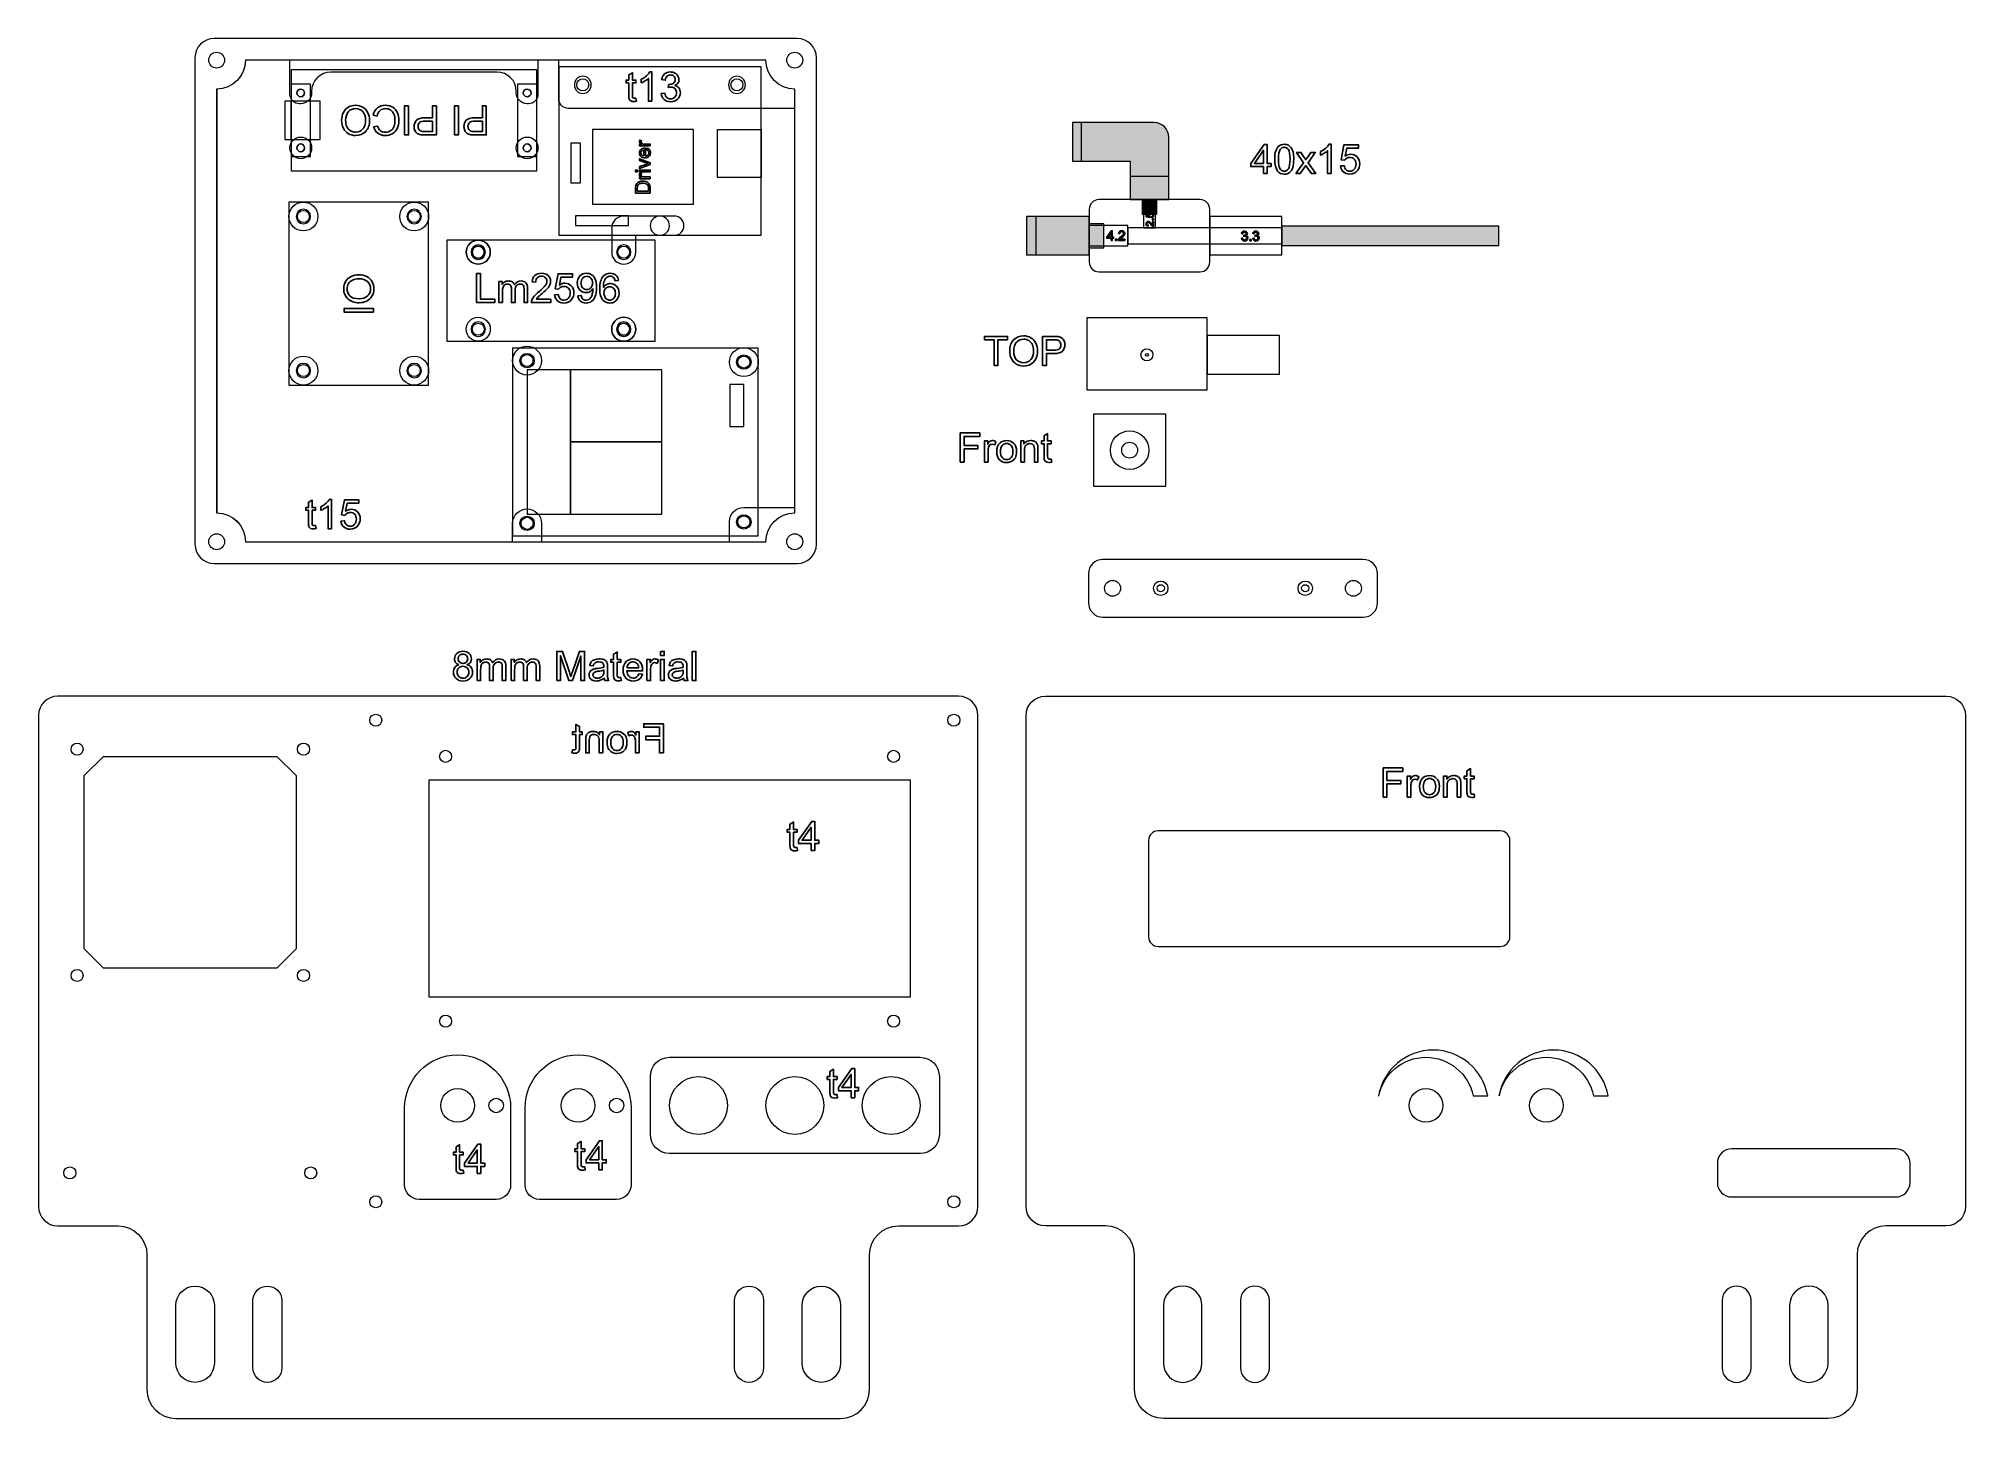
# Model space of a CAD drawing. Header units: millimetres. Extents: x -272 to 128, y -51 to 236.
import ezdxf

# ---------------------------------------------------------------- set-up
doc = ezdxf.new("R2010")
doc.units = ezdxf.units.MM
doc.header["$MEASUREMENT"] = 0
doc.layers.add('Ebene 1', color=7, linetype='Continuous')

msp = doc.modelspace()

# ---------------------------------------------------------------- hatches: boundary and pattern name
at = {"layer": 'Ebene 1', "true_color": 0x000000}
h = msp.add_hatch(color=18, dxfattribs=at)
edge = h.paths.add_edge_path()
edge.add_spline(control_points=[(-57.7964, 218.6083), (-57.7964, 218.6083), (-45.7964, 218.6083), (-45.7964, 218.6083), (-45.7964, 218.6083), (-40.7964, 218.6083), (-40.7964, 218.6083), (-39.1464, 218.6083), (-37.7964, 217.2583), (-37.7964, 215.6083), (-37.7964, 215.6083), (-37.7964, 210.6083), (-37.7964, 210.6083), (-37.7964, 210.6083), (-37.7964, 202.6083), (-37.7964, 202.6083), (-37.7964, 202.6083), (-45.7964, 202.6083), (-45.7964, 202.6083), (-45.7964, 202.6083), (-45.7964, 210.6083), (-45.7964, 210.6083), (-45.7964, 210.6083), (-57.7964, 210.6083), (-57.7964, 210.6083), (-57.7964, 210.6083), (-57.7964, 218.6083), (-57.7964, 218.6083)], knot_values=[0, 0, 0, 0, 0.11111111, 0.11111111, 0.11111111, 0.22222222, 0.22222222, 0.22222222, 0.33333333, 0.33333333, 0.33333333, 0.44444444, 0.44444444, 0.44444444, 0.55555556, 0.55555556, 0.55555556, 0.66666667, 0.66666667, 0.66666667, 0.77777778, 0.77777778, 0.77777778, 0.88888889, 0.88888889, 0.88888889, 1, 1, 1, 1], degree=3, periodic=1)
at = {"layer": 'Ebene 1', "true_color": 0x0000ff}
for points in [[(-57.7964, 210.6083), (-55.9104, 210.6083), (-55.9104, 218.6083), (-57.7964, 218.6083), (-57.7964, 210.6083)], [(-67.2965, 191.1084), (-65.2965, 191.1084), (-65.2965, 199.1084), (-67.2965, 199.1084), (-67.2965, 191.1084)]]:
    msp.add_hatch(color=5, dxfattribs=at).paths.add_polyline_path(points)
at = {"layer": 'Ebene 1', "true_color": 0xcccccc}
for points in [[(-45.7964, 202.6083), (-37.7964, 202.6083), (-37.7964, 207.3765), (-45.7964, 207.3765), (-45.7964, 202.6083)], [(-43.2964, 199.6083), (-40.2964, 199.6083), (-40.2964, 202.6083), (-43.2964, 202.6083), (-43.2964, 199.6083)], [(-67.2965, 191.1083), (-54.2965, 191.1083), (-54.2965, 199.1083), (-67.2965, 199.1083), (-67.2965, 191.1083)], [(-54.2965, 192.6084), (-51.2965, 192.6084), (-51.2965, 197.6084), (-54.2965, 197.6084), (-54.2965, 192.6084)]]:
    msp.add_hatch(color=254, dxfattribs=at).paths.add_polyline_path(points)
at = {"layer": 'Ebene 1', "true_color": 0xff6633}
msp.add_hatch(color=30, dxfattribs=at).paths.add_polyline_path([(-14.2965, 193.1083), (30.7035, 193.1083), (30.7035, 197.1083), (-14.2965, 197.1083), (-14.2965, 193.1083)])

# ---------------------------------------------------------------- linework, layer by layer
at = {"layer": 'Ebene 1', "lineweight": 9}
for points in [[(-57.7964, 210.6083), (-55.9104, 210.6083), (-55.9104, 218.6083), (-57.7964, 218.6083), (-57.7964, 210.6083)], [(-45.7964, 202.6083), (-37.7964, 202.6083), (-37.7964, 207.3765), (-45.7964, 207.3765), (-45.7964, 202.6083)], [(-43.2964, 199.6083), (-40.2964, 199.6083), (-40.2964, 202.6083), (-43.2964, 202.6083), (-43.2964, 199.6083)], [(-67.2965, 191.1084), (-65.2965, 191.1084), (-65.2965, 199.1084), (-67.2965, 199.1084), (-67.2965, 191.1084)], [(-67.2965, 191.1083), (-54.2965, 191.1083), (-54.2965, 199.1083), (-67.2965, 199.1083), (-67.2965, 191.1083)], [(-54.2965, 192.6084), (-51.2965, 192.6084), (-51.2965, 197.6084), (-54.2965, 197.6084), (-54.2965, 192.6084)]]:
    msp.add_lwpolyline(points, close=True, dxfattribs=at)
at = {"layer": 'Ebene 1', "lineweight": 20}
for points in [[(-43.0465, 196.7583), (-40.5465, 196.7583), (-40.5465, 202.6083), (-43.0465, 202.6083), (-43.0465, 196.7583)], [(-54.2965, 193.0083), (-46.2965, 193.0083), (-46.2965, 197.2083), (-54.2965, 197.2083), (-54.2965, 193.0083)], [(-46.2965, 193.4583), (-14.2965, 193.4583), (-14.2965, 196.7583), (-46.2965, 196.7583), (-46.2965, 193.4583)], [(-29.2965, 191.1084), (-14.2965, 191.1084), (-14.2965, 199.1084), (-29.2965, 199.1084), (-29.2965, 191.1084)], [(-14.2965, 193.1083), (30.7035, 193.1083), (30.7035, 197.1083), (-14.2965, 197.1083), (-14.2965, 193.1083)], [(-54.8256, 163.0872), (-29.8256, 163.0872), (-29.8256, 178.0872), (-54.8256, 178.0872), (-54.8256, 163.0872)], [(-29.8256, 166.3667), (-14.8256, 166.3667), (-14.8256, 174.3667), (-29.8256, 174.3667), (-29.8256, 166.3667)], [(-173.9998, 132.7811), (-122.9998, 132.7811), (-122.9998, 171.7811), (-173.9998, 171.7811), (-173.9998, 132.7811)], [(-173.9998, 132.7811), (-122.9998, 132.7811), (-122.9998, 171.7811), (-173.9998, 171.7811), (-173.9998, 132.7811)], [(-170.9998, 137.2813), (-161.9998, 137.2813), (-161.9998, 167.2813), (-170.9998, 167.2813), (-170.9998, 137.2813)], [(-161.9998, 152.2813), (-142.9998, 152.2813), (-142.9998, 167.2813), (-161.9998, 167.2813), (-161.9998, 152.2813)], [(-128.92, 155.5219), (-125.9998, 155.5219), (-125.9998, 164.1871), (-128.92, 164.1871), (-128.92, 155.5219)], [(-53.419, 143.0761), (-38.419, 143.0761), (-38.419, 158.0761), (-53.419, 158.0761), (-53.419, 143.0761)], [(-161.9998, 137.2813), (-142.9998, 137.2813), (-142.9998, 152.2813), (-161.9998, 152.2813), (-161.9998, 137.2813)], [(-191.3869, 37.0204), (-91.3869, 37.0204), (-91.3869, 82.0204), (-191.3869, 82.0204), (-191.3869, 37.0204)]]:
    msp.add_lwpolyline(points, close=True, dxfattribs=at)
for centre, major_axis, ratio in [((-235.4365, 231.5599), (0, 1.65), 1), ((-115.4365, 231.5599), (0, 1.65), 1), ((-217.9821, 224.7599), (0, 0.8), 1), ((-170.9821, 224.7599), (0, 0.8), 1), ((-159.4362, 226.4425), (1.2501, 0), 0.99992001), ((-127.4362, 226.4425), (1.2501, 0), 0.99992001), ((-217.9821, 213.3599), (0, 2.25), 1), ((-217.9821, 213.3599), (0, 0.8), 1), ((-170.9821, 213.3599), (0, 2.25), 1), ((-170.9821, 213.3599), (0, 0.8), 1), ((-217.4277, 199.1036), (0, 3), 1), ((-217.4277, 199.1036), (0, 1.25), 1), ((-194.4277, 199.1036), (0, 3), 1), ((-194.4277, 199.1036), (0, 1.25), 1), ((-181.1364, 191.6929), (0, 2.5), 1), ((-181.1364, 191.6929), (0, 1.25), 1), ((-150.9364, 191.6929), (0, 1.25), 1), ((-181.1364, 175.6929), (0, 2.5), 1), ((-181.1364, 175.6929), (0, 1.25), 1), ((-150.9364, 175.6929), (0, 2.5), 1), ((-150.9364, 175.6929), (0, 1.25), 1), ((-170.9998, 169.1811), (0, 3), 1), ((-217.4277, 167.1036), (0, 3), 1), ((-217.4277, 167.1036), (0, 1.25), 1), ((-194.4277, 167.1036), (0, 3), 1), ((-194.4277, 167.1036), (0, 1.25), 1), ((-170.9998, 169.1811), (0, 1.5), 1), ((-170.9998, 169.1811), (0, 1.25), 1), ((-125.9998, 168.8811), (0, 3), 1), ((-125.9998, 168.8811), (0, 1.5), 1), ((-125.9998, 168.8811), (0, 1.25), 1), ((-42.3256, 170.3667), (0, 1.25), 1), ((-42.3256, 170.3667), (0, 0.3), 1), ((-45.919, 150.5761), (0, 4), 1), ((-45.919, 150.5761), (0, 1.65), 1), ((-170.9998, 135.3811), (0, 1.5), 1), ((-170.9998, 135.3811), (0, 1.25), 1), ((-125.9998, 135.6811), (0, 1.5), 1), ((-125.9998, 135.6811), (0, 1.25), 1), ((-235.4365, 131.5599), (0, 1.65), 1), ((-115.4365, 131.5599), (0, 1.65), 1), ((-49.4597, 121.8885), (0, 1.65), 1), ((-39.4597, 121.8885), (0, 1.5), 1), ((-39.4597, 121.8885), (0, 0.75), 1), ((-9.4597, 121.8885), (0, 1.5), 1), ((-9.4597, 121.8885), (0, 0.75), 1), ((0.5403, 121.8885), (0, 1.65), 1), ((-202.4115, 94.495), (0, 1.25), 1), ((-82.4115, 94.495), (0, 1.25), 1), ((-264.4116, 88.4951), (1.2501, 0), 0.99992001), ((-217.4116, 88.4951), (1.2501, 0), 0.99992001), ((-187.9118, 86.9954), (0, 1.25), 1), ((-94.9118, 86.9954), (0, 1.25), 1), ((-264.4116, 41.4951), (1.2501, 0), 0.99992001), ((-217.4116, 41.4951), (1.2501, 0), 0.99992001), ((-187.9118, 31.9954), (0, 1.25), 1), ((-94.9118, 31.9954), (0, 1.25), 1), ((-135.4118, 14.4949), (0, 6), 1), ((-115.4118, 14.4949), (0, 6), 1), ((-95.4118, 14.4949), (0, 6), 1), ((-185.4118, 14.4948), (0, 3.5001), 0.99997143), ((-160.4118, 14.4948), (0, 3.5001), 0.99997143), ((15.5884, 14.4948), (0, 3.5001), 0.99997143), ((40.5884, 14.4948), (0, 3.5001), 0.99997143), ((-177.4123, 14.4949), (0, 1.5), 1), ((-152.4123, 14.4949), (0, 1.5), 1), ((-265.9115, 0.4949), (0, 1.25), 1), ((-215.9115, 0.4949), (0, 1.25), 1), ((-202.4115, -5.505), (0, 1.25), 1), ((-82.4115, -5.505), (0, 1.25), 1)]:
    msp.add_ellipse(centre, major_axis=major_axis, ratio=ratio, dxfattribs=at)
for points, knots in [([(-235.9726, 236.0599), (-235.9726, 236.0599), (-114.8998, 236.0599), (-114.8998, 236.0599), (-112.7199, 236.0599), (-110.9365, 234.2763), (-110.9365, 232.0966), (-110.9365, 232.0966), (-110.9365, 131.0232), (-110.9365, 131.0232), (-110.9365, 128.8434), (-112.7199, 127.0599), (-114.8998, 127.0599), (-114.8998, 127.0599), (-235.9726, 127.0599), (-235.9726, 127.0599), (-238.1531, 127.0599), (-239.9365, 128.8434), (-239.9365, 131.0232), (-239.9365, 131.0232), (-239.9365, 232.0966), (-239.9365, 232.0966), (-239.9365, 234.2763), (-238.1531, 236.0599), (-235.9726, 236.0599)], [0, 0, 0, 0, 0.125, 0.125, 0.125, 0.25, 0.25, 0.25, 0.375, 0.375, 0.375, 0.5, 0.5, 0.5, 0.625, 0.625, 0.625, 0.75, 0.75, 0.75, 0.875, 0.875, 0.875, 1, 1, 1, 1]), ([(-229.4362, 231.5599), (-229.4362, 231.5599), (-121.4362, 231.5599), (-121.4362, 231.5599), (-121.4362, 228.2597), (-118.7367, 225.5599), (-115.4365, 225.5599), (-115.4365, 225.5599), (-115.4365, 137.5599), (-115.4365, 137.5599), (-118.7367, 137.5599), (-121.4362, 134.86), (-121.4362, 131.5599), (-121.4362, 131.5599), (-229.4362, 131.5599), (-229.4362, 131.5599), (-229.4362, 134.86), (-232.1363, 137.5599), (-235.4365, 137.5599), (-235.4365, 137.5599), (-235.4365, 225.5599), (-235.4365, 225.5599), (-232.1363, 225.5599), (-229.4362, 228.2597), (-229.4362, 231.5599)], [0, 0, 0, 0, 0.125, 0.125, 0.125, 0.25, 0.25, 0.25, 0.375, 0.375, 0.375, 0.5, 0.5, 0.5, 0.625, 0.625, 0.625, 0.75, 0.75, 0.75, 0.875, 0.875, 0.875, 1, 1, 1, 1]), ([(-229.4317, 231.5549), (-229.4317, 231.5549), (-220.2284, 231.5549), (-220.2284, 231.5549), (-220.2284, 231.5549), (-220.2284, 224.5056), (-220.2284, 224.5056), (-220.2284, 223.4058), (-219.3284, 222.5058), (-218.2285, 222.5058), (-218.2285, 222.5058), (-217.9786, 222.5058), (-217.9786, 222.5058), (-217.9786, 222.5058), (-217.9786, 222.506), (-217.9786, 222.506), (-216.7413, 222.506), (-215.7288, 223.5182), (-215.7288, 224.7556), (-215.7288, 224.7556), (-215.7287, 224.7556), (-215.7287, 224.7556), (-215.7287, 224.7556), (-215.7287, 225.0906), (-215.7287, 225.0906), (-215.7287, 227.2904), (-213.9289, 229.0902), (-211.7291, 229.0902), (-211.7291, 229.0902), (-177.232, 229.0902), (-177.232, 229.0902), (-175.0321, 229.0902), (-173.2323, 227.2904), (-173.2323, 225.0906), (-173.2323, 225.0906), (-173.2323, 224.7556), (-173.2323, 224.7556), (-173.2323, 224.7556), (-173.2322, 224.7556), (-173.2322, 224.7556), (-173.2322, 223.5182), (-172.2198, 222.506), (-170.9825, 222.506), (-170.9825, 222.506), (-170.9825, 222.5058), (-170.9825, 222.5058), (-170.9825, 222.5058), (-170.7325, 222.5058), (-170.7325, 222.5058), (-169.6326, 222.5058), (-168.7327, 223.4058), (-168.7327, 224.5056), (-168.7327, 224.5056), (-168.7327, 231.5549), (-168.7327, 231.5549), (-168.7327, 231.5549), (-164.4372, 231.5549), (-164.4372, 231.5549), (-164.4372, 231.5549), (-164.4372, 223.5556), (-164.4372, 223.5556), (-164.4372, 222.4557), (-163.5373, 221.5558), (-162.4374, 221.5558), (-162.4374, 221.5558), (-115.4415, 221.5558), (-115.4415, 221.5558), (-115.4415, 221.5558), (-115.4415, 138.6854), (-115.4415, 138.6854), (-115.4415, 138.6854), (-126.0036, 138.6854), (-126.0036, 138.6854), (-127.6541, 138.6854), (-129.0037, 137.3353), (-129.0037, 135.6856), (-129.0037, 135.6856), (-129.0037, 131.5649), (-129.0037, 131.5649), (-129.0037, 131.5649), (-168.0004, 131.5649), (-168.0004, 131.5649), (-168.0004, 131.5649), (-168.0004, 135.3856), (-168.0004, 135.3856), (-168.0004, 137.0354), (-169.3503, 138.3854), (-171.0002, 138.3854), (-171.0002, 138.3854), (-171.0002, 138.3854), (-171.0002, 138.3854), (-172.65, 138.3854), (-173.9999, 137.0354), (-173.9999, 135.3856), (-173.9999, 135.3856), (-173.9999, 131.5649), (-173.9999, 131.5649), (-173.9999, 131.5649), (-229.4317, 131.5649), (-229.4317, 131.5649), (-229.4317, 134.8647), (-232.1316, 137.5643), (-235.4315, 137.5643), (-235.4315, 137.5643), (-235.4315, 225.5555), (-235.4315, 225.5555), (-232.1316, 225.5555), (-229.4317, 228.255), (-229.4317, 231.5549)], [0, 0, 0, 0, 0.02777778, 0.02777778, 0.02777778, 0.05555556, 0.05555556, 0.05555556, 0.08333333, 0.08333333, 0.08333333, 0.11111111, 0.11111111, 0.11111111, 0.13888889, 0.13888889, 0.13888889, 0.16666667, 0.16666667, 0.16666667, 0.19444444, 0.19444444, 0.19444444, 0.22222222, 0.22222222, 0.22222222, 0.25, 0.25, 0.25, 0.27777778, 0.27777778, 0.27777778, 0.30555556, 0.30555556, 0.30555556, 0.33333333, 0.33333333, 0.33333333, 0.36111111, 0.36111111, 0.36111111, 0.38888889, 0.38888889, 0.38888889, 0.41666667, 0.41666667, 0.41666667, 0.44444444, 0.44444444, 0.44444444, 0.47222222, 0.47222222, 0.47222222, 0.5, 0.5, 0.5, 0.52777778, 0.52777778, 0.52777778, 0.55555556, 0.55555556, 0.55555556, 0.58333333, 0.58333333, 0.58333333, 0.61111111, 0.61111111, 0.61111111, 0.63888889, 0.63888889, 0.63888889, 0.66666667, 0.66666667, 0.66666667, 0.69444444, 0.69444444, 0.69444444, 0.72222222, 0.72222222, 0.72222222, 0.75, 0.75, 0.75, 0.77777778, 0.77777778, 0.77777778, 0.80555556, 0.80555556, 0.80555556, 0.83333333, 0.83333333, 0.83333333, 0.86111111, 0.86111111, 0.86111111, 0.88888889, 0.88888889, 0.88888889, 0.91666667, 0.91666667, 0.91666667, 0.94444444, 0.94444444, 0.94444444, 0.97222222, 0.97222222, 0.97222222, 1, 1, 1, 1]), ([(-220.4277, 164.1036), (-220.4277, 164.1036), (-220.4277, 202.1036), (-220.4277, 202.1036), (-220.4277, 202.1036), (-191.4277, 202.1036), (-191.4277, 202.1036), (-191.4277, 202.1036), (-191.4277, 164.1036), (-191.4277, 164.1036), (-191.4277, 164.1036), (-220.4277, 164.1036), (-220.4277, 164.1036)], [0, 0, 0, 0, 0.25, 0.25, 0.25, 0.5, 0.5, 0.5, 0.75, 0.75, 0.75, 1, 1, 1, 1]), ([(-218.9277, 199.1036), (-218.9277, 199.932), (-218.2562, 200.6036), (-217.4277, 200.6036), (-216.5992, 200.6036), (-215.9277, 199.932), (-215.9277, 199.1036), (-215.9277, 198.2752), (-216.5992, 197.6036), (-217.4277, 197.6036), (-218.2562, 197.6036), (-218.9277, 198.2752), (-218.9277, 199.1036)], [0, 0, 0, 0, 0.25, 0.25, 0.25, 0.5, 0.5, 0.5, 0.75, 0.75, 0.75, 1, 1, 1, 1]), ([(-195.9277, 199.1036), (-195.9277, 199.932), (-195.2562, 200.6036), (-194.4277, 200.6036), (-193.5992, 200.6036), (-192.9277, 199.932), (-192.9277, 199.1036), (-192.9277, 198.2752), (-193.5992, 197.6036), (-194.4277, 197.6036), (-195.2562, 197.6036), (-195.9277, 198.2752), (-195.9277, 199.1036)], [0, 0, 0, 0, 0.25, 0.25, 0.25, 0.5, 0.5, 0.5, 0.75, 0.75, 0.75, 1, 1, 1, 1]), ([(-52.2964, 202.6083), (-52.2964, 202.6083), (-31.2965, 202.6083), (-31.2965, 202.6083), (-30.1965, 202.6083), (-29.2965, 201.7083), (-29.2965, 200.6083), (-29.2965, 200.6083), (-29.2965, 189.6083), (-29.2965, 189.6083), (-29.2965, 188.5083), (-30.1965, 187.6083), (-31.2965, 187.6083), (-31.2965, 187.6083), (-52.2964, 187.6083), (-52.2964, 187.6083), (-53.3964, 187.6083), (-54.2965, 188.5083), (-54.2965, 189.6083), (-54.2965, 189.6083), (-54.2965, 200.6083), (-54.2965, 200.6083), (-54.2965, 201.7083), (-53.3964, 202.6083), (-52.2964, 202.6083)], [0, 0, 0, 0, 0.125, 0.125, 0.125, 0.25, 0.25, 0.25, 0.375, 0.375, 0.375, 0.5, 0.5, 0.5, 0.625, 0.625, 0.625, 0.75, 0.75, 0.75, 0.875, 0.875, 0.875, 1, 1, 1, 1]), ([(-150.9364, 199.1925), (-150.9364, 199.1925), (-150.9364, 199.1925), (-150.9364, 199.1925), (-150.884, 199.1925), (-150.832, 199.1907), (-150.7803, 199.1874), (-150.7339, 199.1906), (-150.6871, 199.1925), (-150.6399, 199.1925), (-150.6399, 199.1925), (-140.4362, 199.1925), (-140.4362, 199.1925), (-139.3363, 199.1925), (-138.4363, 198.2925), (-138.4363, 197.1925), (-138.4363, 197.1925), (-138.4363, 197.1925), (-138.4363, 197.1925), (-138.4363, 196.0925), (-139.3363, 195.1925), (-140.4362, 195.1925), (-140.4362, 195.1925), (-148.4364, 195.1925), (-148.4364, 195.1925), (-148.4364, 195.1925), (-148.4364, 191.6929), (-148.4364, 191.6929), (-148.4364, 190.3179), (-149.5614, 189.1929), (-150.9364, 189.1929), (-150.9364, 189.1929), (-150.9364, 189.1929), (-150.9364, 189.1929), (-152.3114, 189.1929), (-153.4364, 190.3179), (-153.4364, 191.6929), (-153.4364, 191.6929), (-153.4364, 196.6925), (-153.4364, 196.6925), (-153.4364, 198.0675), (-152.3114, 199.1925), (-150.9364, 199.1925)], [0, 0, 0, 0, 0.07142857, 0.07142857, 0.07142857, 0.14285714, 0.14285714, 0.14285714, 0.21428571, 0.21428571, 0.21428571, 0.28571429, 0.28571429, 0.28571429, 0.35714286, 0.35714286, 0.35714286, 0.42857143, 0.42857143, 0.42857143, 0.5, 0.5, 0.5, 0.57142857, 0.57142857, 0.57142857, 0.64285714, 0.64285714, 0.64285714, 0.71428571, 0.71428571, 0.71428571, 0.78571429, 0.78571429, 0.78571429, 0.85714286, 0.85714286, 0.85714286, 0.92857143, 0.92857143, 0.92857143, 1, 1, 1, 1]), ([(-218.9277, 167.1036), (-218.9277, 167.932), (-218.2562, 168.6036), (-217.4277, 168.6036), (-216.5992, 168.6036), (-215.9277, 167.932), (-215.9277, 167.1036), (-215.9277, 166.2752), (-216.5992, 165.6036), (-217.4277, 165.6036), (-218.2562, 165.6036), (-218.9277, 166.2752), (-218.9277, 167.1036)], [0, 0, 0, 0, 0.25, 0.25, 0.25, 0.5, 0.5, 0.5, 0.75, 0.75, 0.75, 1, 1, 1, 1]), ([(-195.9277, 167.1036), (-195.9277, 167.932), (-195.2562, 168.6036), (-194.4277, 168.6036), (-193.5992, 168.6036), (-192.9277, 167.932), (-192.9277, 167.1036), (-192.9277, 166.2752), (-193.5992, 165.6036), (-194.4277, 165.6036), (-195.2562, 165.6036), (-195.9277, 166.2752), (-195.9277, 167.1036)], [0, 0, 0, 0, 0.25, 0.25, 0.25, 0.5, 0.5, 0.5, 0.75, 0.75, 0.75, 1, 1, 1, 1]), ([(-51.4597, 127.8885), (-51.4597, 127.8885), (2.5403, 127.8885), (2.5403, 127.8885), (4.1903, 127.8885), (5.5403, 126.5385), (5.5403, 124.8885), (5.5403, 124.8885), (5.5403, 118.8885), (5.5403, 118.8885), (5.5403, 117.2384), (4.1903, 115.8885), (2.5403, 115.8885), (2.5403, 115.8885), (-51.4597, 115.8885), (-51.4597, 115.8885), (-53.1097, 115.8885), (-54.4597, 117.2384), (-54.4597, 118.8885), (-54.4597, 118.8885), (-54.4597, 124.8885), (-54.4597, 124.8885), (-54.4597, 126.5385), (-53.1097, 127.8885), (-51.4597, 127.8885)], [0, 0, 0, 0, 0.125, 0.125, 0.125, 0.25, 0.25, 0.25, 0.375, 0.375, 0.375, 0.5, 0.5, 0.5, 0.625, 0.625, 0.625, 0.75, 0.75, 0.75, 0.875, 0.875, 0.875, 1, 1, 1, 1]), ([(-249.9114, -16.505), (-249.9114, -16.505), (-249.9115, -16.505), (-249.9115, -16.505), (-249.9115, -13.2051), (-252.6115, -10.5051), (-255.9114, -10.5051), (-255.9114, -10.5051), (-255.9114, -10.505), (-255.9114, -10.505), (-255.9114, -10.505), (-268.4113, -10.505), (-268.4113, -10.505), (-270.6114, -10.505), (-272.4114, -8.705), (-272.4114, -6.505), (-272.4114, -6.505), (-272.4114, 95.495), (-272.4114, 95.495), (-272.4114, 97.695), (-270.6114, 99.495), (-268.4113, 99.495), (-268.4113, 99.495), (-81.4115, 99.495), (-81.4115, 99.495), (-79.2115, 99.495), (-77.4115, 97.695), (-77.4115, 95.495), (-77.4115, 95.495), (-77.4115, -6.505), (-77.4115, -6.505), (-77.4115, -8.705), (-79.2115, -10.505), (-81.4115, -10.505), (-81.4115, -10.505), (-93.9114, -10.505), (-93.9114, -10.505), (-93.9114, -10.505), (-93.9114, -10.5051), (-93.9114, -10.5051), (-97.2113, -10.5051), (-99.9113, -13.2051), (-99.9113, -16.505), (-99.9113, -16.505), (-99.9114, -16.505), (-99.9114, -16.505), (-99.9114, -16.505), (-99.9114, -44.505), (-99.9114, -44.505), (-99.9114, -47.805), (-102.6114, -50.505), (-105.9114, -50.505), (-105.9114, -50.505), (-243.9114, -50.505), (-243.9114, -50.505), (-247.2114, -50.505), (-249.9114, -47.805), (-249.9114, -44.505), (-249.9114, -44.505), (-249.9114, -16.505), (-249.9114, -16.505)], [0, 0, 0, 0, 0.05, 0.05, 0.05, 0.1, 0.1, 0.1, 0.15, 0.15, 0.15, 0.2, 0.2, 0.2, 0.25, 0.25, 0.25, 0.3, 0.3, 0.3, 0.35, 0.35, 0.35, 0.4, 0.4, 0.4, 0.45, 0.45, 0.45, 0.5, 0.5, 0.5, 0.55, 0.55, 0.55, 0.6, 0.6, 0.6, 0.65, 0.65, 0.65, 0.7, 0.7, 0.7, 0.75, 0.75, 0.75, 0.8, 0.8, 0.8, 0.85, 0.85, 0.85, 0.9, 0.9, 0.9, 0.95, 0.95, 0.95, 1, 1, 1, 1]), ([(105.088, -16.505), (105.088, -16.505), (105.0881, -16.505), (105.0881, -16.505), (105.0881, -13.2051), (107.7881, -10.5051), (111.088, -10.5051), (111.088, -10.5051), (111.088, -10.505), (111.088, -10.505), (111.088, -10.505), (123.5879, -10.505), (123.5879, -10.505), (125.788, -10.505), (127.588, -8.705), (127.588, -6.505), (127.588, -6.505), (127.588, 95.495), (127.588, 95.495), (127.588, 97.695), (125.788, 99.495), (123.5879, 99.495), (123.5879, 99.495), (-63.4119, 99.495), (-63.4119, 99.495), (-65.6119, 99.495), (-67.4119, 97.695), (-67.4119, 95.495), (-67.4119, 95.495), (-67.4119, -6.505), (-67.4119, -6.505), (-67.4119, -8.705), (-65.6119, -10.505), (-63.4119, -10.505), (-63.4119, -10.505), (-50.912, -10.505), (-50.912, -10.505), (-50.912, -10.505), (-50.912, -10.5051), (-50.912, -10.5051), (-47.6121, -10.5051), (-44.9121, -13.2051), (-44.9121, -16.505), (-44.9121, -16.505), (-44.912, -16.505), (-44.912, -16.505), (-44.912, -16.505), (-44.912, -44.505), (-44.912, -44.505), (-44.912, -47.805), (-42.212, -50.505), (-38.912, -50.505), (-38.912, -50.505), (99.088, -50.505), (99.088, -50.505), (102.388, -50.505), (105.088, -47.805), (105.088, -44.505), (105.088, -44.505), (105.088, -16.505), (105.088, -16.505)], [0, 0, 0, 0, 0.05, 0.05, 0.05, 0.1, 0.1, 0.1, 0.15, 0.15, 0.15, 0.2, 0.2, 0.2, 0.25, 0.25, 0.25, 0.3, 0.3, 0.3, 0.35, 0.35, 0.35, 0.4, 0.4, 0.4, 0.45, 0.45, 0.45, 0.5, 0.5, 0.5, 0.55, 0.55, 0.55, 0.6, 0.6, 0.6, 0.65, 0.65, 0.65, 0.7, 0.7, 0.7, 0.75, 0.75, 0.75, 0.8, 0.8, 0.8, 0.85, 0.85, 0.85, 0.9, 0.9, 0.9, 0.95, 0.95, 0.95, 1, 1, 1, 1]), ([(-222.9115, 86.995), (-222.9115, 86.995), (-258.9115, 86.995), (-258.9115, 86.995), (-258.9115, 86.995), (-262.9115, 82.995), (-262.9115, 82.995), (-262.9115, 82.995), (-262.9115, 46.9951), (-262.9115, 46.9951), (-262.9115, 46.9951), (-258.9115, 42.995), (-258.9115, 42.995), (-258.9115, 42.995), (-222.9115, 42.995), (-222.9115, 42.995), (-222.9115, 42.995), (-218.9115, 46.9951), (-218.9115, 46.9951), (-218.9115, 46.9951), (-218.9115, 82.995), (-218.9115, 82.995), (-218.9115, 82.995), (-222.9115, 86.995), (-222.9115, 86.995)], [0, 0, 0, 0, 0.125, 0.125, 0.125, 0.25, 0.25, 0.25, 0.375, 0.375, 0.375, 0.5, 0.5, 0.5, 0.625, 0.625, 0.625, 0.75, 0.75, 0.75, 0.875, 0.875, 0.875, 1, 1, 1, 1]), ([(-39.9866, 71.5204), (-39.9866, 71.5204), (31.0134, 71.5204), (31.0134, 71.5204), (32.1134, 71.5204), (33.0134, 70.6204), (33.0134, 69.5204), (33.0134, 69.5204), (33.0134, 49.5204), (33.0134, 49.5204), (33.0134, 48.4204), (32.1134, 47.5204), (31.0134, 47.5204), (31.0134, 47.5204), (-39.9866, 47.5204), (-39.9866, 47.5204), (-41.0866, 47.5204), (-41.9866, 48.4204), (-41.9866, 49.5204), (-41.9866, 49.5204), (-41.9866, 69.5204), (-41.9866, 69.5204), (-41.9866, 70.6204), (-41.0866, 71.5204), (-39.9866, 71.5204)], [0, 0, 0, 0, 0.125, 0.125, 0.125, 0.25, 0.25, 0.25, 0.375, 0.375, 0.375, 0.5, 0.5, 0.5, 0.625, 0.625, 0.625, 0.75, 0.75, 0.75, 0.875, 0.875, 0.875, 1, 1, 1, 1]), ([(-185.4117, 24.9949), (-185.4117, 24.9949), (-185.4117, 24.9949), (-185.4117, 24.9949), (-191.4617, 24.9949), (-196.4118, 20.0449), (-196.4118, 13.9949), (-196.4118, 13.9949), (-196.4118, -2.0051), (-196.4118, -2.0051), (-196.4118, -3.6551), (-195.0618, -5.0051), (-193.4117, -5.0051), (-193.4117, -5.0051), (-177.4118, -5.0051), (-177.4118, -5.0051), (-175.7617, -5.0051), (-174.4117, -3.6551), (-174.4117, -2.0051), (-174.4117, -2.0051), (-174.4117, 13.9949), (-174.4117, 13.9949), (-174.4117, 20.0449), (-179.3618, 24.9949), (-185.4117, 24.9949)], [0, 0, 0, 0, 0.125, 0.125, 0.125, 0.25, 0.25, 0.25, 0.375, 0.375, 0.375, 0.5, 0.5, 0.5, 0.625, 0.625, 0.625, 0.75, 0.75, 0.75, 0.875, 0.875, 0.875, 1, 1, 1, 1]), ([(-160.4117, 24.9949), (-160.4117, 24.9949), (-160.4117, 24.9949), (-160.4117, 24.9949), (-166.4617, 24.9949), (-171.4118, 20.0449), (-171.4118, 13.9949), (-171.4118, 13.9949), (-171.4118, -2.0051), (-171.4118, -2.0051), (-171.4118, -3.6551), (-170.0618, -5.0051), (-168.4117, -5.0051), (-168.4117, -5.0051), (-152.4118, -5.0051), (-152.4118, -5.0051), (-150.7617, -5.0051), (-149.4117, -3.6551), (-149.4117, -2.0051), (-149.4117, -2.0051), (-149.4117, 13.9949), (-149.4117, 13.9949), (-149.4117, 20.0449), (-154.3618, 24.9949), (-160.4117, 24.9949)], [0, 0, 0, 0, 0.125, 0.125, 0.125, 0.25, 0.25, 0.25, 0.375, 0.375, 0.375, 0.5, 0.5, 0.5, 0.625, 0.625, 0.625, 0.75, 0.75, 0.75, 0.875, 0.875, 0.875, 1, 1, 1, 1]), ([(-89.4118, 24.4949), (-89.4118, 24.4949), (-141.4118, 24.4949), (-141.4118, 24.4949), (-143.6118, 24.4949), (-145.4118, 22.6949), (-145.4118, 20.4949), (-145.4118, 20.4949), (-145.4118, 8.4949), (-145.4118, 8.4949), (-145.4118, 6.2949), (-143.6118, 4.4949), (-141.4118, 4.4949), (-141.4118, 4.4949), (-89.4118, 4.4949), (-89.4118, 4.4949), (-87.2118, 4.4949), (-85.4118, 6.2949), (-85.4118, 8.4949), (-85.4118, 8.4949), (-85.4118, 20.4949), (-85.4118, 20.4949), (-85.4118, 22.6949), (-87.2118, 24.4949), (-89.4118, 24.4949)], [0, 0, 0, 0, 0.125, 0.125, 0.125, 0.25, 0.25, 0.25, 0.375, 0.375, 0.375, 0.5, 0.5, 0.5, 0.625, 0.625, 0.625, 0.75, 0.75, 0.75, 0.875, 0.875, 0.875, 1, 1, 1, 1]), ([(79.088, 5.4949), (79.088, 5.4949), (113.0881, 5.4949), (113.0881, 5.4949), (114.7381, 5.4949), (116.0881, 4.1449), (116.0881, 2.4949), (116.0881, 2.4949), (116.0881, -1.505), (116.0881, -1.505), (116.0881, -3.155), (114.7381, -4.5051), (113.0881, -4.5051), (113.0881, -4.5051), (79.088, -4.5051), (79.088, -4.5051), (77.4381, -4.5051), (76.0881, -3.155), (76.0881, -1.505), (76.0881, -1.505), (76.0881, 2.4949), (76.0881, 2.4949), (76.0881, 4.1449), (77.4381, 5.4949), (79.088, 5.4949)], [0, 0, 0, 0, 0.125, 0.125, 0.125, 0.25, 0.25, 0.25, 0.375, 0.375, 0.375, 0.5, 0.5, 0.5, 0.625, 0.625, 0.625, 0.75, 0.75, 0.75, 0.875, 0.875, 0.875, 1, 1, 1, 1]), ([(-239.9113, -23.005), (-239.9113, -23.005), (-239.9113, -23.005), (-239.9113, -23.005), (-242.1113, -23.005), (-243.9113, -24.805), (-243.9113, -27.005), (-243.9113, -27.005), (-243.9113, -39.005), (-243.9113, -39.005), (-243.9113, -41.205), (-242.1113, -43.005), (-239.9113, -43.005), (-239.9113, -43.005), (-239.9113, -43.005), (-239.9113, -43.005), (-237.7113, -43.005), (-235.9113, -41.205), (-235.9113, -39.005), (-235.9113, -39.005), (-235.9113, -27.005), (-235.9113, -27.005), (-235.9113, -24.805), (-237.7113, -23.005), (-239.9113, -23.005)], [0, 0, 0, 0, 0.125, 0.125, 0.125, 0.25, 0.25, 0.25, 0.375, 0.375, 0.375, 0.5, 0.5, 0.5, 0.625, 0.625, 0.625, 0.75, 0.75, 0.75, 0.875, 0.875, 0.875, 1, 1, 1, 1]), ([(-224.9114, -23.005), (-224.9114, -23.005), (-224.9114, -23.005), (-224.9114, -23.005), (-226.5614, -23.005), (-227.9114, -24.355), (-227.9114, -26.005), (-227.9114, -26.005), (-227.9114, -40.005), (-227.9114, -40.005), (-227.9114, -41.655), (-226.5614, -43.005), (-224.9114, -43.005), (-224.9114, -43.005), (-224.9114, -43.005), (-224.9114, -43.005), (-223.2614, -43.005), (-221.9114, -41.655), (-221.9114, -40.005), (-221.9114, -40.005), (-221.9114, -26.005), (-221.9114, -26.005), (-221.9114, -24.355), (-223.2614, -23.005), (-224.9114, -23.005)], [0, 0, 0, 0, 0.125, 0.125, 0.125, 0.25, 0.25, 0.25, 0.375, 0.375, 0.375, 0.5, 0.5, 0.5, 0.625, 0.625, 0.625, 0.75, 0.75, 0.75, 0.875, 0.875, 0.875, 1, 1, 1, 1]), ([(-124.9113, -23.005), (-124.9113, -23.005), (-124.9113, -23.005), (-124.9113, -23.005), (-126.5613, -23.005), (-127.9113, -24.355), (-127.9113, -26.005), (-127.9113, -26.005), (-127.9113, -40.005), (-127.9113, -40.005), (-127.9113, -41.655), (-126.5613, -43.005), (-124.9113, -43.005), (-124.9113, -43.005), (-124.9113, -43.005), (-124.9113, -43.005), (-123.2613, -43.005), (-121.9113, -41.655), (-121.9113, -40.005), (-121.9113, -40.005), (-121.9113, -26.005), (-121.9113, -26.005), (-121.9113, -24.355), (-123.2613, -23.005), (-124.9113, -23.005)], [0, 0, 0, 0, 0.125, 0.125, 0.125, 0.25, 0.25, 0.25, 0.375, 0.375, 0.375, 0.5, 0.5, 0.5, 0.625, 0.625, 0.625, 0.75, 0.75, 0.75, 0.875, 0.875, 0.875, 1, 1, 1, 1]), ([(-109.9114, -23.005), (-109.9114, -23.005), (-109.9114, -23.005), (-109.9114, -23.005), (-112.1114, -23.005), (-113.9114, -24.805), (-113.9114, -27.005), (-113.9114, -27.005), (-113.9114, -39.005), (-113.9114, -39.005), (-113.9114, -41.205), (-112.1114, -43.005), (-109.9114, -43.005), (-109.9114, -43.005), (-109.9114, -43.005), (-109.9114, -43.005), (-107.7114, -43.005), (-105.9114, -41.205), (-105.9114, -39.005), (-105.9114, -39.005), (-105.9114, -27.005), (-105.9114, -27.005), (-105.9114, -24.805), (-107.7114, -23.005), (-109.9114, -23.005)], [0, 0, 0, 0, 0.125, 0.125, 0.125, 0.25, 0.25, 0.25, 0.375, 0.375, 0.375, 0.5, 0.5, 0.5, 0.625, 0.625, 0.625, 0.75, 0.75, 0.75, 0.875, 0.875, 0.875, 1, 1, 1, 1]), ([(-34.912, -23.005), (-34.912, -23.005), (-34.912, -23.005), (-34.912, -23.005), (-32.712, -23.005), (-30.912, -24.805), (-30.912, -27.005), (-30.912, -27.005), (-30.912, -39.005), (-30.912, -39.005), (-30.912, -41.205), (-32.712, -43.005), (-34.912, -43.005), (-34.912, -43.005), (-34.912, -43.005), (-34.912, -43.005), (-37.112, -43.005), (-38.912, -41.205), (-38.912, -39.005), (-38.912, -39.005), (-38.912, -27.005), (-38.912, -27.005), (-38.912, -24.805), (-37.112, -23.005), (-34.912, -23.005)], [0, 0, 0, 0, 0.125, 0.125, 0.125, 0.25, 0.25, 0.25, 0.375, 0.375, 0.375, 0.5, 0.5, 0.5, 0.625, 0.625, 0.625, 0.75, 0.75, 0.75, 0.875, 0.875, 0.875, 1, 1, 1, 1]), ([(-19.9121, -23.005), (-19.9121, -23.005), (-19.9121, -23.005), (-19.9121, -23.005), (-18.2621, -23.005), (-16.9121, -24.355), (-16.9121, -26.005), (-16.9121, -26.005), (-16.9121, -40.005), (-16.9121, -40.005), (-16.9121, -41.655), (-18.2621, -43.005), (-19.9121, -43.005), (-19.9121, -43.005), (-19.9121, -43.005), (-19.9121, -43.005), (-21.5621, -43.005), (-22.9121, -41.655), (-22.9121, -40.005), (-22.9121, -40.005), (-22.9121, -26.005), (-22.9121, -26.005), (-22.9121, -24.355), (-21.5621, -23.005), (-19.9121, -23.005)], [0, 0, 0, 0, 0.125, 0.125, 0.125, 0.25, 0.25, 0.25, 0.375, 0.375, 0.375, 0.5, 0.5, 0.5, 0.625, 0.625, 0.625, 0.75, 0.75, 0.75, 0.875, 0.875, 0.875, 1, 1, 1, 1]), ([(80.088, -23.005), (80.088, -23.005), (80.088, -23.005), (80.088, -23.005), (81.738, -23.005), (83.088, -24.355), (83.088, -26.005), (83.088, -26.005), (83.088, -40.005), (83.088, -40.005), (83.088, -41.655), (81.738, -43.005), (80.088, -43.005), (80.088, -43.005), (80.088, -43.005), (80.088, -43.005), (78.438, -43.005), (77.088, -41.655), (77.088, -40.005), (77.088, -40.005), (77.088, -26.005), (77.088, -26.005), (77.088, -24.355), (78.438, -23.005), (80.088, -23.005)], [0, 0, 0, 0, 0.125, 0.125, 0.125, 0.25, 0.25, 0.25, 0.375, 0.375, 0.375, 0.5, 0.5, 0.5, 0.625, 0.625, 0.625, 0.75, 0.75, 0.75, 0.875, 0.875, 0.875, 1, 1, 1, 1]), ([(95.0879, -23.005), (95.0879, -23.005), (95.0879, -23.005), (95.0879, -23.005), (97.2879, -23.005), (99.0879, -24.805), (99.0879, -27.005), (99.0879, -27.005), (99.0879, -39.005), (99.0879, -39.005), (99.0879, -41.205), (97.2879, -43.005), (95.0879, -43.005), (95.0879, -43.005), (95.0879, -43.005), (95.0879, -43.005), (92.8879, -43.005), (91.0879, -41.205), (91.0879, -39.005), (91.0879, -39.005), (91.0879, -27.005), (91.0879, -27.005), (91.0879, -24.805), (92.8879, -23.005), (95.0879, -23.005)], [0, 0, 0, 0, 0.125, 0.125, 0.125, 0.25, 0.25, 0.25, 0.375, 0.375, 0.375, 0.5, 0.5, 0.5, 0.625, 0.625, 0.625, 0.75, 0.75, 0.75, 0.875, 0.875, 0.875, 1, 1, 1, 1])]:
    msp.add_open_spline(points, degree=3, knots=knots, dxfattribs=at)
at = {"layer": 'Ebene 1', "color": 250, "lineweight": 20}
for points in [[(-168.9821, 208.5599), (-168.9821, 208.5599), (-219.9821, 208.5599), (-219.9821, 208.5599), (-219.9821, 208.5599), (-219.9821, 229.5599), (-219.9821, 229.5599), (-219.9821, 229.5599), (-168.9821, 229.5599), (-168.9821, 229.5599), (-168.9821, 229.5599), (-168.9821, 208.5599), (-168.9821, 208.5599)], [(-164.4363, 195.1925), (-164.4363, 195.1925), (-164.4363, 230.1925), (-164.4363, 230.1925), (-164.4363, 230.1925), (-122.4363, 230.1925), (-122.4363, 230.1925), (-122.4363, 230.1925), (-122.4363, 195.1925), (-122.4363, 195.1925), (-122.4363, 195.1925), (-164.4363, 195.1925), (-164.4363, 195.1925)], [(-161.1863, 226.4425), (-161.1863, 227.4366), (-160.4028, 228.2426), (-159.4363, 228.2426), (-158.4698, 228.2426), (-157.6863, 227.4366), (-157.6863, 226.4425), (-157.6863, 225.4484), (-158.4698, 224.6424), (-159.4363, 224.6424), (-160.4028, 224.6424), (-161.1863, 225.4484), (-161.1863, 226.4425)], [(-129.1863, 226.4425), (-129.1863, 227.4366), (-128.4028, 228.2426), (-127.4363, 228.2426), (-126.4698, 228.2426), (-125.6863, 227.4366), (-125.6863, 226.4425), (-125.6863, 225.4484), (-126.4698, 224.6424), (-127.4363, 224.6424), (-128.4028, 224.6424), (-129.1863, 225.4484), (-129.1863, 226.4425)], [(-215.9821, 211.5599), (-215.9821, 211.5599), (-219.9821, 211.5599), (-219.9821, 211.5599), (-219.9821, 211.5599), (-219.9821, 226.5599), (-219.9821, 226.5599), (-219.9821, 226.5599), (-215.9821, 226.5599), (-215.9821, 226.5599), (-215.9821, 226.5599), (-215.9821, 211.5599), (-215.9821, 211.5599)], [(-218.7821, 224.7599), (-218.7821, 225.2017), (-218.424, 225.5599), (-217.9821, 225.5599), (-217.5403, 225.5599), (-217.1821, 225.2017), (-217.1821, 224.7599), (-217.1821, 224.3181), (-217.5403, 223.9599), (-217.9821, 223.9599), (-218.424, 223.9599), (-218.7821, 224.3181), (-218.7821, 224.7599)], [(-168.9821, 211.5599), (-168.9821, 211.5599), (-172.9821, 211.5599), (-172.9821, 211.5599), (-172.9821, 211.5599), (-172.9821, 226.5599), (-172.9821, 226.5599), (-172.9821, 226.5599), (-168.9821, 226.5599), (-168.9821, 226.5599), (-168.9821, 226.5599), (-168.9821, 211.5599), (-168.9821, 211.5599)], [(-171.7821, 224.7599), (-171.7821, 225.2017), (-171.424, 225.5599), (-170.9821, 225.5599), (-170.5403, 225.5599), (-170.1821, 225.2017), (-170.1821, 224.7599), (-170.1821, 224.3181), (-170.5403, 223.9599), (-170.9821, 223.9599), (-171.424, 223.9599), (-171.7821, 224.3181), (-171.7821, 224.7599)], [(-221.2822, 215.0599), (-221.2822, 215.0599), (-221.2822, 223.0599), (-221.2822, 223.0599), (-221.2822, 223.0599), (-219.9822, 223.0599), (-219.9822, 223.0599), (-219.9822, 223.0599), (-219.9822, 215.0599), (-219.9822, 215.0599), (-219.9822, 215.0599), (-221.2822, 215.0599), (-221.2822, 215.0599)], [(-219.9822, 215.0599), (-219.9822, 215.0599), (-219.9822, 223.0599), (-219.9822, 223.0599), (-219.9822, 223.0599), (-213.9822, 223.0599), (-213.9822, 223.0599), (-213.9822, 223.0599), (-213.9822, 215.0599), (-213.9822, 215.0599), (-213.9822, 215.0599), (-219.9822, 215.0599), (-219.9822, 215.0599)], [(-157.4363, 201.6925), (-157.4363, 201.6925), (-157.4363, 217.1925), (-157.4363, 217.1925), (-157.4363, 217.1925), (-136.4363, 217.1925), (-136.4363, 217.1925), (-136.4363, 217.1925), (-136.4363, 201.6925), (-136.4363, 201.6925), (-136.4363, 201.6925), (-157.4363, 201.6925), (-157.4363, 201.6925)], [(-131.4363, 217.1925), (-131.4363, 217.1925), (-131.4363, 207.1925), (-131.4363, 207.1925), (-131.4363, 207.1925), (-122.4363, 207.1925), (-122.4363, 207.1925), (-122.4363, 207.1925), (-122.4363, 217.1925), (-122.4363, 217.1925), (-122.4363, 217.1925), (-131.4363, 217.1925), (-131.4363, 217.1925)], [(-218.7821, 213.3599), (-218.7821, 213.8017), (-218.424, 214.1599), (-217.9821, 214.1599), (-217.5403, 214.1599), (-217.1821, 213.8017), (-217.1821, 213.3599), (-217.1821, 212.9181), (-217.5403, 212.5599), (-217.9821, 212.5599), (-218.424, 212.5599), (-218.7821, 212.9181), (-218.7821, 213.3599)], [(-171.7821, 213.3599), (-171.7821, 213.8017), (-171.424, 214.1599), (-170.9821, 214.1599), (-170.5403, 214.1599), (-170.1821, 213.8017), (-170.1821, 213.3599), (-170.1821, 212.9181), (-170.5403, 212.5599), (-170.9821, 212.5599), (-171.424, 212.5599), (-171.7821, 212.9181), (-171.7821, 213.3599)], [(-159.9242, 206.0729), (-159.9242, 206.0729), (-161.9242, 206.0729), (-161.9242, 206.0729), (-161.9242, 206.0729), (-161.9242, 214.3229), (-161.9242, 214.3229), (-161.9242, 214.3229), (-159.9242, 214.3229), (-159.9242, 214.3229), (-159.9242, 214.3229), (-159.9242, 206.0729), (-159.9242, 206.0729)], [(-160.9209, 197.2387), (-160.9209, 197.2387), (-160.9209, 199.2387), (-160.9209, 199.2387), (-160.9209, 199.2387), (-149.9209, 199.2387), (-149.9209, 199.2387), (-149.9209, 199.2387), (-149.9209, 197.2387), (-149.9209, 197.2387), (-149.9209, 197.2387), (-160.9209, 197.2387), (-160.9209, 197.2387)], [(-187.6364, 173.1929), (-187.6364, 173.1929), (-187.6364, 194.1929), (-187.6364, 194.1929), (-187.6364, 194.1929), (-144.4364, 194.1929), (-144.4364, 194.1929), (-144.4364, 194.1929), (-144.4364, 173.1929), (-144.4364, 173.1929), (-144.4364, 173.1929), (-187.6364, 173.1929), (-187.6364, 173.1929)], [(-178.6364, 191.6929), (-178.6364, 190.3122), (-179.7557, 189.1929), (-181.1364, 189.1929), (-182.5171, 189.1929), (-183.6364, 190.3122), (-183.6364, 191.6929), (-183.6364, 193.0736), (-182.5171, 194.1929), (-181.1364, 194.1929), (-179.7557, 194.1929), (-178.6364, 193.0736), (-178.6364, 191.6929)], [(-149.4364, 191.6929), (-149.4364, 190.8645), (-150.108, 190.1929), (-150.9364, 190.1929), (-151.7648, 190.1929), (-152.4364, 190.8645), (-152.4364, 191.6929), (-152.4364, 192.5213), (-151.7648, 193.1929), (-150.9364, 193.1929), (-150.108, 193.1929), (-149.4364, 192.5213), (-149.4364, 191.6929)], [(-179.6364, 175.6929), (-179.6364, 174.8645), (-180.308, 174.1929), (-181.1364, 174.1929), (-181.9648, 174.1929), (-182.6364, 174.8645), (-182.6364, 175.6929), (-182.6364, 176.5213), (-181.9648, 177.1929), (-181.1364, 177.1929), (-180.308, 177.1929), (-179.6364, 176.5213), (-179.6364, 175.6929)], [(-148.4364, 175.6929), (-148.4364, 174.3122), (-149.5557, 173.1929), (-150.9364, 173.1929), (-152.3171, 173.1929), (-153.4364, 174.3122), (-153.4364, 175.6929), (-153.4364, 177.0736), (-152.3171, 178.1929), (-150.9364, 178.1929), (-149.5557, 178.1929), (-148.4364, 177.0736), (-148.4364, 175.6929)]]:
    msp.add_open_spline(points, degree=3, knots=[0, 0, 0, 0, 0.25, 0.25, 0.25, 0.5, 0.5, 0.5, 0.75, 0.75, 0.75, 1, 1, 1, 1], dxfattribs=at)
at = {"layer": 'Ebene 1'}
for points, knots in [([(-148.393, 223.6852), (-148.393, 223.6852), (-148.2914, 223.0277), (-148.2914, 223.0277), (-148.5002, 222.9839), (-148.6879, 222.9613), (-148.8516, 222.9613), (-149.1211, 222.9613), (-149.3299, 223.0037), (-149.4795, 223.0897), (-149.6277, 223.1758), (-149.7321, 223.2873), (-149.7928, 223.427), (-149.8535, 223.5667), (-149.8831, 223.8602), (-149.8831, 224.3075), (-149.8831, 224.3075), (-149.8831, 226.8391), (-149.8831, 226.8391), (-149.8831, 226.8391), (-150.4334, 226.8391), (-150.4334, 226.8391), (-150.4334, 226.8391), (-150.4334, 227.4148), (-150.4334, 227.4148), (-150.4334, 227.4148), (-149.8831, 227.4148), (-149.8831, 227.4148), (-149.8831, 227.4148), (-149.8831, 228.5014), (-149.8831, 228.5014), (-149.8831, 228.5014), (-149.138, 228.9487), (-149.138, 228.9487), (-149.138, 228.9487), (-149.138, 227.4148), (-149.138, 227.4148), (-149.138, 227.4148), (-148.393, 227.4148), (-148.393, 227.4148), (-148.393, 227.4148), (-148.393, 226.8391), (-148.393, 226.8391), (-148.393, 226.8391), (-149.138, 226.8391), (-149.138, 226.8391), (-149.138, 226.8391), (-149.138, 224.2652), (-149.138, 224.2652), (-149.138, 224.0521), (-149.1253, 223.9152), (-149.0985, 223.8546), (-149.0731, 223.7939), (-149.0308, 223.7459), (-148.9715, 223.7092), (-148.9122, 223.6739), (-148.8276, 223.6556), (-148.7175, 223.6556), (-148.6357, 223.6556), (-148.527, 223.6655), (-148.393, 223.6852)], [0, 0, 0, 0, 0.05, 0.05, 0.05, 0.1, 0.1, 0.1, 0.15, 0.15, 0.15, 0.2, 0.2, 0.2, 0.25, 0.25, 0.25, 0.3, 0.3, 0.3, 0.35, 0.35, 0.35, 0.4, 0.4, 0.4, 0.45, 0.45, 0.45, 0.5, 0.5, 0.5, 0.55, 0.55, 0.55, 0.6, 0.6, 0.6, 0.65, 0.65, 0.65, 0.7, 0.7, 0.7, 0.75, 0.75, 0.75, 0.8, 0.8, 0.8, 0.85, 0.85, 0.85, 0.9, 0.9, 0.9, 0.95, 0.95, 0.95, 1, 1, 1, 1]), ([(-145.067, 223.0206), (-145.067, 223.0206), (-145.8121, 223.0206), (-145.8121, 223.0206), (-145.8121, 223.0206), (-145.8121, 227.7648), (-145.8121, 227.7648), (-145.9913, 227.5926), (-146.2269, 227.4219), (-146.5176, 227.2511), (-146.8083, 227.0804), (-147.0708, 226.952), (-147.3022, 226.8673), (-147.3022, 226.8673), (-147.3022, 227.587), (-147.3022, 227.587), (-146.8859, 227.7817), (-146.5218, 228.0188), (-146.21, 228.2982), (-145.8981, 228.5762), (-145.6766, 228.8457), (-145.5468, 229.1082), (-145.5468, 229.1082), (-145.067, 229.1082), (-145.067, 229.1082), (-145.067, 229.1082), (-145.067, 223.0206), (-145.067, 223.0206)], [0, 0, 0, 0, 0.11111111, 0.11111111, 0.11111111, 0.22222222, 0.22222222, 0.22222222, 0.33333333, 0.33333333, 0.33333333, 0.44444444, 0.44444444, 0.44444444, 0.55555556, 0.55555556, 0.55555556, 0.66666667, 0.66666667, 0.66666667, 0.77777778, 0.77777778, 0.77777778, 0.88888889, 0.88888889, 0.88888889, 1, 1, 1, 1]), ([(-143.1521, 224.6293), (-143.1521, 224.6293), (-142.407, 224.7309), (-142.407, 224.7309), (-142.321, 224.3075), (-142.177, 224.0027), (-141.9724, 223.8165), (-141.7678, 223.6302), (-141.5166, 223.5371), (-141.2189, 223.5371), (-140.8661, 223.5371), (-140.5683, 223.6584), (-140.3285, 223.9011), (-140.0886, 224.1438), (-139.9686, 224.4444), (-139.9686, 224.8028), (-139.9686, 225.1443), (-140.0801, 225.4266), (-140.3045, 225.6495), (-140.5274, 225.8711), (-140.8111, 225.9825), (-141.1568, 225.9825), (-141.2979, 225.9825), (-141.4729, 225.9543), (-141.6831, 225.8993), (-141.6831, 225.8993), (-141.5999, 226.5512), (-141.5999, 226.5512), (-141.5505, 226.5456), (-141.5096, 226.5427), (-141.4799, 226.5427), (-141.161, 226.5427), (-140.876, 226.626), (-140.6206, 226.7911), (-140.3666, 226.9562), (-140.2396, 227.2102), (-140.2396, 227.5531), (-140.2396, 227.8255), (-140.3327, 228.0512), (-140.5175, 228.2304), (-140.7024, 228.4097), (-140.9409, 228.4986), (-141.233, 228.4986), (-141.5237, 228.4986), (-141.765, 228.4068), (-141.9583, 228.2234), (-142.1516, 228.0399), (-142.2758, 227.7648), (-142.3308, 227.3979), (-142.3308, 227.3979), (-143.0759, 227.5334), (-143.0759, 227.5334), (-142.9842, 228.0329), (-142.7782, 228.4209), (-142.455, 228.6961), (-142.1333, 228.9713), (-141.7311, 229.1082), (-141.2513, 229.1082), (-140.9211, 229.1082), (-140.6163, 229.0376), (-140.3383, 228.8951), (-140.0589, 228.754), (-139.8459, 228.5606), (-139.6991, 228.3165), (-139.5509, 228.071), (-139.4776, 227.8113), (-139.4776, 227.5362), (-139.4776, 227.2751), (-139.5481, 227.038), (-139.6878, 226.8236), (-139.8289, 226.6091), (-140.0378, 226.4383), (-140.3129, 226.3113), (-139.9545, 226.2295), (-139.6765, 226.0573), (-139.4776, 225.7963), (-139.28, 225.5366), (-139.1812, 225.2092), (-139.1812, 224.8184), (-139.1812, 224.2892), (-139.3745, 223.839), (-139.7598, 223.4707), (-140.1464, 223.1024), (-140.6347, 222.919), (-141.2245, 222.919), (-141.7565, 222.919), (-142.1982, 223.0785), (-142.5496, 223.396), (-142.9023, 223.7135), (-143.1027, 224.1241), (-143.1521, 224.6293)], [0, 0, 0, 0, 0.03333333, 0.03333333, 0.03333333, 0.06666667, 0.06666667, 0.06666667, 0.1, 0.1, 0.1, 0.13333333, 0.13333333, 0.13333333, 0.16666667, 0.16666667, 0.16666667, 0.2, 0.2, 0.2, 0.23333333, 0.23333333, 0.23333333, 0.26666667, 0.26666667, 0.26666667, 0.3, 0.3, 0.3, 0.33333333, 0.33333333, 0.33333333, 0.36666667, 0.36666667, 0.36666667, 0.4, 0.4, 0.4, 0.43333333, 0.43333333, 0.43333333, 0.46666667, 0.46666667, 0.46666667, 0.5, 0.5, 0.5, 0.53333333, 0.53333333, 0.53333333, 0.56666667, 0.56666667, 0.56666667, 0.6, 0.6, 0.6, 0.63333333, 0.63333333, 0.63333333, 0.66666667, 0.66666667, 0.66666667, 0.7, 0.7, 0.7, 0.73333333, 0.73333333, 0.73333333, 0.76666667, 0.76666667, 0.76666667, 0.8, 0.8, 0.8, 0.83333333, 0.83333333, 0.83333333, 0.86666667, 0.86666667, 0.86666667, 0.9, 0.9, 0.9, 0.93333333, 0.93333333, 0.93333333, 0.96666667, 0.96666667, 0.96666667, 1, 1, 1, 1]), ([(-18.1303, 208.0029), (-18.1303, 208.0029), (-18.1303, 209.4507), (-18.1303, 209.4507), (-18.1303, 209.4507), (-20.7634, 209.4507), (-20.7634, 209.4507), (-20.7634, 209.4507), (-20.7634, 210.1365), (-20.7634, 210.1365), (-20.7634, 210.1365), (-17.9948, 214.0651), (-17.9948, 214.0651), (-17.9948, 214.0651), (-17.3852, 214.0651), (-17.3852, 214.0651), (-17.3852, 214.0651), (-17.3852, 210.1365), (-17.3852, 210.1365), (-17.3852, 210.1365), (-16.5639, 210.1365), (-16.5639, 210.1365), (-16.5639, 210.1365), (-16.5639, 209.4507), (-16.5639, 209.4507), (-16.5639, 209.4507), (-17.3852, 209.4507), (-17.3852, 209.4507), (-17.3852, 209.4507), (-17.3852, 208.0029), (-17.3852, 208.0029), (-17.3852, 208.0029), (-18.1303, 208.0029), (-18.1303, 208.0029)], [0, 0, 0, 0, 0.09090909, 0.09090909, 0.09090909, 0.18181818, 0.18181818, 0.18181818, 0.27272727, 0.27272727, 0.27272727, 0.36363636, 0.36363636, 0.36363636, 0.45454545, 0.45454545, 0.45454545, 0.54545455, 0.54545455, 0.54545455, 0.63636364, 0.63636364, 0.63636364, 0.72727273, 0.72727273, 0.72727273, 0.81818182, 0.81818182, 0.81818182, 0.90909091, 0.90909091, 0.90909091, 1, 1, 1, 1]), ([(-18.1303, 210.1365), (-18.1303, 210.1365), (-18.1303, 212.8642), (-18.1303, 212.8642), (-18.1303, 212.8642), (-20.031, 210.1365), (-20.031, 210.1365), (-20.031, 210.1365), (-18.1303, 210.1365), (-18.1303, 210.1365)], [0, 0, 0, 0, 0.33333333, 0.33333333, 0.33333333, 0.66666667, 0.66666667, 0.66666667, 1, 1, 1, 1]), ([(-15.8005, 210.9945), (-15.8005, 211.7099), (-15.7271, 212.2885), (-15.5804, 212.7259), (-15.4322, 213.1648), (-15.2135, 213.502), (-14.9228, 213.7377), (-14.6335, 213.9733), (-14.268, 214.0905), (-13.8278, 214.0905), (-13.5032, 214.0905), (-13.2182, 214.0255), (-12.9712, 213.8943), (-12.7257, 213.7631), (-12.5225, 213.574), (-12.3644, 213.327), (-12.2064, 213.0815), (-12.0822, 212.7809), (-11.9919, 212.4268), (-11.9002, 212.0726), (-11.855, 211.5942), (-11.855, 210.9945), (-11.855, 210.2833), (-11.9284, 209.7075), (-12.0737, 209.2701), (-12.2191, 208.8312), (-12.4378, 208.494), (-12.7285, 208.2569), (-13.0178, 208.0198), (-13.3847, 207.9013), (-13.8278, 207.9013), (-14.4105, 207.9013), (-14.8692, 208.1087), (-15.2022, 208.525), (-15.6015, 209.033), (-15.8005, 209.8557), (-15.8005, 210.9945)], [0, 0, 0, 0, 0.08333333, 0.08333333, 0.08333333, 0.16666667, 0.16666667, 0.16666667, 0.25, 0.25, 0.25, 0.33333333, 0.33333333, 0.33333333, 0.41666667, 0.41666667, 0.41666667, 0.5, 0.5, 0.5, 0.58333333, 0.58333333, 0.58333333, 0.66666667, 0.66666667, 0.66666667, 0.75, 0.75, 0.75, 0.83333333, 0.83333333, 0.83333333, 0.91666667, 0.91666667, 0.91666667, 1, 1, 1, 1]), ([(-15.0385, 210.9916), (-15.0385, 209.994), (-14.9228, 209.3308), (-14.6899, 209.0034), (-14.4571, 208.6746), (-14.1692, 208.5109), (-13.8278, 208.5109), (-13.4863, 208.5109), (-13.1984, 208.676), (-12.9656, 209.0048), (-12.7327, 209.335), (-12.617, 209.9968), (-12.617, 210.9916), (-12.617, 211.9893), (-12.7327, 212.6525), (-12.9656, 212.9799), (-13.197, 213.3087), (-13.4877, 213.4724), (-13.8362, 213.4724), (-14.1777, 213.4724), (-14.4515, 213.327), (-14.6561, 213.0378), (-14.9115, 212.6695), (-15.0385, 211.9865), (-15.0385, 210.9916)], [0, 0, 0, 0, 0.125, 0.125, 0.125, 0.25, 0.25, 0.25, 0.375, 0.375, 0.375, 0.5, 0.5, 0.5, 0.625, 0.625, 0.625, 0.75, 0.75, 0.75, 0.875, 0.875, 0.875, 1, 1, 1, 1]), ([(-11.3964, 208.0029), (-11.3964, 208.0029), (-9.792, 210.279), (-9.792, 210.279), (-9.792, 210.279), (-11.2779, 212.3971), (-11.2779, 212.3971), (-11.2779, 212.3971), (-10.3621, 212.3971), (-10.3621, 212.3971), (-10.3621, 212.3971), (-9.6678, 211.3599), (-9.6678, 211.3599), (-9.5394, 211.1652), (-9.4378, 211.0072), (-9.3658, 210.883), (-9.2402, 211.0594), (-9.1287, 211.2188), (-9.0285, 211.3614), (-9.0285, 211.3614), (-8.2976, 212.3971), (-8.2976, 212.3971), (-8.2976, 212.3971), (-7.3874, 212.3971), (-7.3874, 212.3971), (-7.3874, 212.3971), (-8.8818, 210.279), (-8.8818, 210.279), (-8.8818, 210.279), (-7.2901, 208.0029), (-7.2901, 208.0029), (-7.2901, 208.0029), (-8.196, 208.0029), (-8.196, 208.0029), (-8.196, 208.0029), (-9.1047, 209.3576), (-9.1047, 209.3576), (-9.1047, 209.3576), (-9.3122, 209.6835), (-9.3122, 209.6835), (-9.3122, 209.6835), (-10.4862, 208.0029), (-10.4862, 208.0029), (-10.4862, 208.0029), (-11.3964, 208.0029), (-11.3964, 208.0029)], [0, 0, 0, 0, 0.06666667, 0.06666667, 0.06666667, 0.13333333, 0.13333333, 0.13333333, 0.2, 0.2, 0.2, 0.26666667, 0.26666667, 0.26666667, 0.33333333, 0.33333333, 0.33333333, 0.4, 0.4, 0.4, 0.46666667, 0.46666667, 0.46666667, 0.53333333, 0.53333333, 0.53333333, 0.6, 0.6, 0.6, 0.66666667, 0.66666667, 0.66666667, 0.73333333, 0.73333333, 0.73333333, 0.8, 0.8, 0.8, 0.86666667, 0.86666667, 0.86666667, 0.93333333, 0.93333333, 0.93333333, 1, 1, 1, 1]), ([(-4.0642, 208.0029), (-4.0642, 208.0029), (-4.8093, 208.0029), (-4.8093, 208.0029), (-4.8093, 208.0029), (-4.8093, 212.7471), (-4.8093, 212.7471), (-4.9885, 212.5749), (-5.2241, 212.4042), (-5.5148, 212.2334), (-5.8055, 212.0627), (-6.068, 211.9343), (-6.2994, 211.8496), (-6.2994, 211.8496), (-6.2994, 212.5693), (-6.2994, 212.5693), (-5.8831, 212.764), (-5.519, 213.0011), (-5.2072, 213.2805), (-4.8953, 213.5585), (-4.6738, 213.828), (-4.544, 214.0905), (-4.544, 214.0905), (-4.0642, 214.0905), (-4.0642, 214.0905), (-4.0642, 214.0905), (-4.0642, 208.0029), (-4.0642, 208.0029)], [0, 0, 0, 0, 0.11111111, 0.11111111, 0.11111111, 0.22222222, 0.22222222, 0.22222222, 0.33333333, 0.33333333, 0.33333333, 0.44444444, 0.44444444, 0.44444444, 0.55555556, 0.55555556, 0.55555556, 0.66666667, 0.66666667, 0.66666667, 0.77777778, 0.77777778, 0.77777778, 0.88888889, 0.88888889, 0.88888889, 1, 1, 1, 1]), ([(-2.1493, 209.5946), (-2.1493, 209.5946), (-1.3704, 209.6539), (-1.3704, 209.6539), (-1.3125, 209.2743), (-1.1785, 208.9893), (-0.9696, 208.7974), (-0.7608, 208.6069), (-0.5053, 208.5109), (-0.2048, 208.5109), (0.1579, 208.5109), (0.4613, 208.6464), (0.7082, 208.9159), (0.9537, 209.1868), (1.0765, 209.5453), (1.0765, 209.9912), (1.0765, 210.4159), (0.9594, 210.7503), (0.7237, 210.9959), (0.4881, 211.2414), (0.1762, 211.3642), (-0.2118, 211.3642), (-0.4531, 211.3642), (-0.669, 211.3091), (-0.8609, 211.1991), (-1.0514, 211.089), (-1.201, 210.9465), (-1.3111, 210.7715), (-1.3111, 210.7715), (-2.0138, 210.8731), (-2.0138, 210.8731), (-2.0138, 210.8731), (-1.4296, 213.9889), (-1.4296, 213.9889), (-1.4296, 213.9889), (1.576, 213.9889), (1.576, 213.9889), (1.576, 213.9889), (1.576, 213.2777), (1.576, 213.2777), (1.576, 213.2777), (-0.8355, 213.2777), (-0.8355, 213.2777), (-0.8355, 213.2777), (-1.1587, 211.6422), (-1.1587, 211.6422), (-0.796, 211.8976), (-0.415, 212.0246), (-0.0171, 212.0246), (0.5107, 212.0246), (0.9566, 211.8411), (1.3192, 211.4742), (1.6819, 211.1074), (1.8639, 210.636), (1.8639, 210.0603), (1.8639, 209.5114), (1.7045, 209.0372), (1.3855, 208.6379), (0.9975, 208.1468), (0.4669, 207.9013), (-0.2048, 207.9013), (-0.7551, 207.9013), (-1.2039, 208.0565), (-1.5524, 208.3656), (-1.9009, 208.6746), (-2.0999, 209.0838), (-2.1493, 209.5946)], [0, 0, 0, 0, 0.04545455, 0.04545455, 0.04545455, 0.09090909, 0.09090909, 0.09090909, 0.13636364, 0.13636364, 0.13636364, 0.18181818, 0.18181818, 0.18181818, 0.22727273, 0.22727273, 0.22727273, 0.27272727, 0.27272727, 0.27272727, 0.31818182, 0.31818182, 0.31818182, 0.36363636, 0.36363636, 0.36363636, 0.40909091, 0.40909091, 0.40909091, 0.45454545, 0.45454545, 0.45454545, 0.5, 0.5, 0.5, 0.54545455, 0.54545455, 0.54545455, 0.59090909, 0.59090909, 0.59090909, 0.63636364, 0.63636364, 0.63636364, 0.68181818, 0.68181818, 0.68181818, 0.72727273, 0.72727273, 0.72727273, 0.77272727, 0.77272727, 0.77272727, 0.81818182, 0.81818182, 0.81818182, 0.86363636, 0.86363636, 0.86363636, 0.90909091, 0.90909091, 0.90909091, 0.95454545, 0.95454545, 0.95454545, 1, 1, 1, 1]), ([(-49.7805, 194.1291), (-49.7805, 194.1291), (-49.7805, 194.6117), (-49.7805, 194.6117), (-49.7805, 194.6117), (-50.6582, 194.6117), (-50.6582, 194.6117), (-50.6582, 194.6117), (-50.6582, 194.8403), (-50.6582, 194.8403), (-50.6582, 194.8403), (-49.7354, 196.1498), (-49.7354, 196.1498), (-49.7354, 196.1498), (-49.5322, 196.1498), (-49.5322, 196.1498), (-49.5322, 196.1498), (-49.5322, 194.8403), (-49.5322, 194.8403), (-49.5322, 194.8403), (-49.2584, 194.8403), (-49.2584, 194.8403), (-49.2584, 194.8403), (-49.2584, 194.6117), (-49.2584, 194.6117), (-49.2584, 194.6117), (-49.5322, 194.6117), (-49.5322, 194.6117), (-49.5322, 194.6117), (-49.5322, 194.1291), (-49.5322, 194.1291), (-49.5322, 194.1291), (-49.7805, 194.1291), (-49.7805, 194.1291)], [0, 0, 0, 0, 0.09090909, 0.09090909, 0.09090909, 0.18181818, 0.18181818, 0.18181818, 0.27272727, 0.27272727, 0.27272727, 0.36363636, 0.36363636, 0.36363636, 0.45454545, 0.45454545, 0.45454545, 0.54545455, 0.54545455, 0.54545455, 0.63636364, 0.63636364, 0.63636364, 0.72727273, 0.72727273, 0.72727273, 0.81818182, 0.81818182, 0.81818182, 0.90909091, 0.90909091, 0.90909091, 1, 1, 1, 1]), ([(-46.9188, 194.3662), (-46.9188, 194.3662), (-46.9188, 194.1291), (-46.9188, 194.1291), (-46.9188, 194.1291), (-48.2566, 194.1291), (-48.2566, 194.1291), (-48.2584, 194.1888), (-48.2486, 194.2462), (-48.2274, 194.3017), (-48.1931, 194.3925), (-48.138, 194.4823), (-48.0623, 194.5703), (-47.9866, 194.6583), (-47.8784, 194.7599), (-47.7377, 194.8751), (-47.519, 195.0553), (-47.3704, 195.1978), (-47.2928, 195.3031), (-47.2147, 195.4085), (-47.1757, 195.5082), (-47.1757, 195.6023), (-47.1757, 195.7006), (-47.2109, 195.7834), (-47.2815, 195.8511), (-47.352, 195.9184), (-47.4442, 195.9522), (-47.5576, 195.9522), (-47.6775, 195.9522), (-47.7735, 195.9165), (-47.8455, 195.845), (-47.9174, 195.774), (-47.9536, 195.6752), (-47.9546, 195.5487), (-47.9546, 195.5487), (-48.2086, 195.5741), (-48.2086, 195.5741), (-48.1912, 195.7641), (-48.1253, 195.909), (-48.0115, 196.0087), (-47.8972, 196.1084), (-47.7443, 196.1583), (-47.5519, 196.1583), (-47.3582, 196.1583), (-47.2043, 196.1046), (-47.0915, 195.9969), (-46.9781, 195.8892), (-46.9217, 195.7556), (-46.9217, 195.5966), (-46.9217, 195.5157), (-46.9381, 195.4362), (-46.9715, 195.3582), (-47.0044, 195.2796), (-47.0595, 195.1973), (-47.1361, 195.1108), (-47.2133, 195.0247), (-47.3408, 194.9057), (-47.5186, 194.7552), (-47.6677, 194.63), (-47.7636, 194.5454), (-47.8059, 194.5007), (-47.8483, 194.456), (-47.8831, 194.4113), (-47.9108, 194.3662), (-47.9108, 194.3662), (-46.9188, 194.3662), (-46.9188, 194.3662)], [0, 0, 0, 0, 0.04545455, 0.04545455, 0.04545455, 0.09090909, 0.09090909, 0.09090909, 0.13636364, 0.13636364, 0.13636364, 0.18181818, 0.18181818, 0.18181818, 0.22727273, 0.22727273, 0.22727273, 0.27272727, 0.27272727, 0.27272727, 0.31818182, 0.31818182, 0.31818182, 0.36363636, 0.36363636, 0.36363636, 0.40909091, 0.40909091, 0.40909091, 0.45454545, 0.45454545, 0.45454545, 0.5, 0.5, 0.5, 0.54545455, 0.54545455, 0.54545455, 0.59090909, 0.59090909, 0.59090909, 0.63636364, 0.63636364, 0.63636364, 0.68181818, 0.68181818, 0.68181818, 0.72727273, 0.72727273, 0.72727273, 0.77272727, 0.77272727, 0.77272727, 0.81818182, 0.81818182, 0.81818182, 0.86363636, 0.86363636, 0.86363636, 0.90909091, 0.90909091, 0.90909091, 0.95454545, 0.95454545, 0.95454545, 1, 1, 1, 1]), ([(-41.1531, 198.0841), (-41.1531, 198.0841), (-40.9753, 198.0841), (-40.9753, 198.0841), (-40.9753, 198.0841), (-40.9753, 197.0808), (-40.9753, 197.0808), (-41.0201, 197.0794), (-41.0631, 197.0868), (-41.1048, 197.1027), (-41.1729, 197.1284), (-41.2402, 197.1697), (-41.3062, 197.2265), (-41.3722, 197.2833), (-41.4484, 197.3644), (-41.5348, 197.4699), (-41.6699, 197.6339), (-41.7768, 197.7454), (-41.8558, 197.8036), (-41.9349, 197.8622), (-42.0097, 197.8915), (-42.0802, 197.8915), (-42.1539, 197.8915), (-42.216, 197.865), (-42.2668, 197.8121), (-42.3173, 197.7592), (-42.3427, 197.69), (-42.3427, 197.605), (-42.3427, 197.5151), (-42.3159, 197.4431), (-42.2623, 197.3891), (-42.209, 197.3351), (-42.1345, 197.308), (-42.04, 197.3073), (-42.04, 197.3073), (-42.0591, 197.1168), (-42.0591, 197.1168), (-42.2016, 197.1298), (-42.3102, 197.1792), (-42.385, 197.2646), (-42.4598, 197.3503), (-42.4972, 197.465), (-42.4972, 197.6093), (-42.4972, 197.7546), (-42.457, 197.87), (-42.3762, 197.9546), (-42.2954, 198.0396), (-42.1952, 198.082), (-42.076, 198.082), (-42.0153, 198.082), (-41.9557, 198.0696), (-41.8971, 198.0446), (-41.8382, 198.0199), (-41.7765, 197.9786), (-41.7116, 197.9211), (-41.647, 197.8633), (-41.5577, 197.7677), (-41.4449, 197.6343), (-41.351, 197.5225), (-41.2875, 197.4505), (-41.254, 197.4188), (-41.2205, 197.387), (-41.187, 197.3609), (-41.1531, 197.3401), (-41.1531, 197.3401), (-41.1531, 198.0841), (-41.1531, 198.0841)], [0, 0, 0, 0, 0.04545455, 0.04545455, 0.04545455, 0.09090909, 0.09090909, 0.09090909, 0.13636364, 0.13636364, 0.13636364, 0.18181818, 0.18181818, 0.18181818, 0.22727273, 0.22727273, 0.22727273, 0.27272727, 0.27272727, 0.27272727, 0.31818182, 0.31818182, 0.31818182, 0.36363636, 0.36363636, 0.36363636, 0.40909091, 0.40909091, 0.40909091, 0.45454545, 0.45454545, 0.45454545, 0.5, 0.5, 0.5, 0.54545455, 0.54545455, 0.54545455, 0.59090909, 0.59090909, 0.59090909, 0.63636364, 0.63636364, 0.63636364, 0.68181818, 0.68181818, 0.68181818, 0.72727273, 0.72727273, 0.72727273, 0.77272727, 0.77272727, 0.77272727, 0.81818182, 0.81818182, 0.81818182, 0.86363636, 0.86363636, 0.86363636, 0.90909091, 0.90909091, 0.90909091, 0.95454545, 0.95454545, 0.95454545, 1, 1, 1, 1]), ([(-41.3732, 198.8736), (-41.3732, 198.8736), (-41.3881, 199.0683), (-41.3881, 199.0683), (-41.2932, 199.0828), (-41.2219, 199.1163), (-41.1739, 199.1685), (-41.1263, 199.2207), (-41.1023, 199.2846), (-41.1023, 199.3597), (-41.1023, 199.4504), (-41.1362, 199.5263), (-41.2036, 199.588), (-41.2713, 199.6494), (-41.3609, 199.6801), (-41.4724, 199.6801), (-41.5786, 199.6801), (-41.6622, 199.6508), (-41.7236, 199.5919), (-41.7849, 199.533), (-41.8156, 199.455), (-41.8156, 199.358), (-41.8156, 199.2976), (-41.8019, 199.2437), (-41.7744, 199.1957), (-41.7468, 199.1481), (-41.7112, 199.1107), (-41.6675, 199.0832), (-41.6675, 199.0832), (-41.6929, 198.9075), (-41.6929, 198.9075), (-41.6929, 198.9075), (-42.4718, 199.0535), (-42.4718, 199.0535), (-42.4718, 199.0535), (-42.4718, 199.8049), (-42.4718, 199.8049), (-42.4718, 199.8049), (-42.294, 199.8049), (-42.294, 199.8049), (-42.294, 199.8049), (-42.294, 199.202), (-42.294, 199.202), (-42.294, 199.202), (-41.8851, 199.1213), (-41.8851, 199.1213), (-41.949, 199.2119), (-41.9807, 199.3072), (-41.9807, 199.4067), (-41.9807, 199.5386), (-41.9349, 199.6501), (-41.8431, 199.7407), (-41.7514, 199.8314), (-41.6336, 199.8769), (-41.4897, 199.8769), (-41.3524, 199.8769), (-41.2339, 199.8371), (-41.1341, 199.7573), (-41.0113, 199.6603), (-40.9499, 199.5277), (-40.9499, 199.3597), (-40.9499, 199.2222), (-40.9887, 199.11), (-41.066, 199.0228), (-41.1432, 198.9357), (-41.2455, 198.8859), (-41.3732, 198.8736)], [0, 0, 0, 0, 0.04545455, 0.04545455, 0.04545455, 0.09090909, 0.09090909, 0.09090909, 0.13636364, 0.13636364, 0.13636364, 0.18181818, 0.18181818, 0.18181818, 0.22727273, 0.22727273, 0.22727273, 0.27272727, 0.27272727, 0.27272727, 0.31818182, 0.31818182, 0.31818182, 0.36363636, 0.36363636, 0.36363636, 0.40909091, 0.40909091, 0.40909091, 0.45454545, 0.45454545, 0.45454545, 0.5, 0.5, 0.5, 0.54545455, 0.54545455, 0.54545455, 0.59090909, 0.59090909, 0.59090909, 0.63636364, 0.63636364, 0.63636364, 0.68181818, 0.68181818, 0.68181818, 0.72727273, 0.72727273, 0.72727273, 0.77272727, 0.77272727, 0.77272727, 0.81818182, 0.81818182, 0.81818182, 0.86363636, 0.86363636, 0.86363636, 0.90909091, 0.90909091, 0.90909091, 0.95454545, 0.95454545, 0.95454545, 1, 1, 1, 1]), ([(-40.9753, 198.3892), (-40.9753, 198.3892), (-41.187, 198.3892), (-41.187, 198.3892), (-41.187, 198.3892), (-41.187, 198.6009), (-41.187, 198.6009), (-41.187, 198.6009), (-40.9753, 198.6009), (-40.9753, 198.6009), (-40.9753, 198.6009), (-40.9753, 198.3892), (-40.9753, 198.3892)], [0, 0, 0, 0, 0.25, 0.25, 0.25, 0.5, 0.5, 0.5, 0.75, 0.75, 0.75, 1, 1, 1, 1]), ([(-22.7042, 194.5771), (-22.7042, 194.5771), (-22.4558, 194.611), (-22.4558, 194.611), (-22.4271, 194.4699), (-22.3791, 194.3683), (-22.3109, 194.3062), (-22.2427, 194.2441), (-22.159, 194.2131), (-22.0598, 194.2131), (-21.9422, 194.2131), (-21.8429, 194.2535), (-21.763, 194.3344), (-21.683, 194.4153), (-21.643, 194.5155), (-21.643, 194.635), (-21.643, 194.7488), (-21.6802, 194.8429), (-21.755, 194.9172), (-21.8293, 194.991), (-21.9238, 195.0282), (-22.0391, 195.0282), (-22.0861, 195.0282), (-22.1444, 195.0188), (-22.2145, 195.0004), (-22.2145, 195.0004), (-22.1868, 195.2178), (-22.1868, 195.2178), (-22.1703, 195.2159), (-22.1567, 195.2149), (-22.1468, 195.2149), (-22.0405, 195.2149), (-21.9455, 195.2427), (-21.8603, 195.2977), (-21.7757, 195.3528), (-21.7333, 195.4374), (-21.7333, 195.5517), (-21.7333, 195.6425), (-21.7644, 195.7178), (-21.826, 195.7775), (-21.8876, 195.8372), (-21.9671, 195.8669), (-22.0645, 195.8669), (-22.1614, 195.8669), (-22.2418, 195.8363), (-22.3062, 195.7751), (-22.3707, 195.714), (-22.4121, 195.6223), (-22.4304, 195.5), (-22.4304, 195.5), (-22.6788, 195.5451), (-22.6788, 195.5451), (-22.6482, 195.7116), (-22.5795, 195.841), (-22.4718, 195.9327), (-22.3646, 196.0244), (-22.2305, 196.0701), (-22.0706, 196.0701), (-21.9605, 196.0701), (-21.8589, 196.0465), (-21.7663, 195.999), (-21.6731, 195.952), (-21.6021, 195.8876), (-21.5532, 195.8062), (-21.5038, 195.7243), (-21.4793, 195.6378), (-21.4793, 195.5461), (-21.4793, 195.4591), (-21.5029, 195.38), (-21.5494, 195.3085), (-21.5965, 195.237), (-21.6661, 195.1801), (-21.7578, 195.1378), (-21.6383, 195.1105), (-21.5457, 195.0531), (-21.4793, 194.9661), (-21.4135, 194.8796), (-21.3806, 194.7704), (-21.3806, 194.6401), (-21.3806, 194.4638), (-21.445, 194.3137), (-21.5734, 194.1909), (-21.7023, 194.0682), (-21.865, 194.007), (-22.0616, 194.007), (-22.239, 194.007), (-22.3862, 194.0602), (-22.5033, 194.166), (-22.6209, 194.2719), (-22.6877, 194.4087), (-22.7042, 194.5771)], [0, 0, 0, 0, 0.03333333, 0.03333333, 0.03333333, 0.06666667, 0.06666667, 0.06666667, 0.1, 0.1, 0.1, 0.13333333, 0.13333333, 0.13333333, 0.16666667, 0.16666667, 0.16666667, 0.2, 0.2, 0.2, 0.23333333, 0.23333333, 0.23333333, 0.26666667, 0.26666667, 0.26666667, 0.3, 0.3, 0.3, 0.33333333, 0.33333333, 0.33333333, 0.36666667, 0.36666667, 0.36666667, 0.4, 0.4, 0.4, 0.43333333, 0.43333333, 0.43333333, 0.46666667, 0.46666667, 0.46666667, 0.5, 0.5, 0.5, 0.53333333, 0.53333333, 0.53333333, 0.56666667, 0.56666667, 0.56666667, 0.6, 0.6, 0.6, 0.63333333, 0.63333333, 0.63333333, 0.66666667, 0.66666667, 0.66666667, 0.7, 0.7, 0.7, 0.73333333, 0.73333333, 0.73333333, 0.76666667, 0.76666667, 0.76666667, 0.8, 0.8, 0.8, 0.83333333, 0.83333333, 0.83333333, 0.86666667, 0.86666667, 0.86666667, 0.9, 0.9, 0.9, 0.93333333, 0.93333333, 0.93333333, 0.96666667, 0.96666667, 0.96666667, 1, 1, 1, 1]), ([(-20.3505, 194.5771), (-20.3505, 194.5771), (-20.1021, 194.611), (-20.1021, 194.611), (-20.0734, 194.4699), (-20.0254, 194.3683), (-19.9572, 194.3062), (-19.889, 194.2441), (-19.8053, 194.2131), (-19.7061, 194.2131), (-19.5885, 194.2131), (-19.4892, 194.2535), (-19.4093, 194.3344), (-19.3293, 194.4153), (-19.2893, 194.5155), (-19.2893, 194.635), (-19.2893, 194.7488), (-19.3265, 194.8429), (-19.4013, 194.9172), (-19.4756, 194.991), (-19.5701, 195.0282), (-19.6854, 195.0282), (-19.7324, 195.0282), (-19.7907, 195.0188), (-19.8608, 195.0004), (-19.8608, 195.0004), (-19.8331, 195.2178), (-19.8331, 195.2178), (-19.8166, 195.2159), (-19.803, 195.2149), (-19.7931, 195.2149), (-19.6868, 195.2149), (-19.5918, 195.2427), (-19.5066, 195.2977), (-19.422, 195.3528), (-19.3796, 195.4374), (-19.3796, 195.5517), (-19.3796, 195.6425), (-19.4107, 195.7178), (-19.4723, 195.7775), (-19.5339, 195.8372), (-19.6134, 195.8669), (-19.7108, 195.8669), (-19.8077, 195.8669), (-19.8881, 195.8363), (-19.9525, 195.7751), (-20.017, 195.714), (-20.0584, 195.6223), (-20.0767, 195.5), (-20.0767, 195.5), (-20.3251, 195.5451), (-20.3251, 195.5451), (-20.2945, 195.7116), (-20.2258, 195.841), (-20.1181, 195.9327), (-20.0109, 196.0244), (-19.8768, 196.0701), (-19.7169, 196.0701), (-19.6068, 196.0701), (-19.5052, 196.0465), (-19.4126, 195.999), (-19.3194, 195.952), (-19.2484, 195.8876), (-19.1995, 195.8062), (-19.1501, 195.7243), (-19.1256, 195.6378), (-19.1256, 195.5461), (-19.1256, 195.4591), (-19.1492, 195.38), (-19.1957, 195.3085), (-19.2428, 195.237), (-19.3124, 195.1801), (-19.4041, 195.1378), (-19.2846, 195.1105), (-19.192, 195.0531), (-19.1256, 194.9661), (-19.0598, 194.8796), (-19.0269, 194.7704), (-19.0269, 194.6401), (-19.0269, 194.4638), (-19.0913, 194.3137), (-19.2197, 194.1909), (-19.3486, 194.0682), (-19.5113, 194.007), (-19.7079, 194.007), (-19.8853, 194.007), (-20.0325, 194.0602), (-20.1496, 194.166), (-20.2672, 194.2719), (-20.334, 194.4087), (-20.3505, 194.5771)], [0, 0, 0, 0, 0.03333333, 0.03333333, 0.03333333, 0.06666667, 0.06666667, 0.06666667, 0.1, 0.1, 0.1, 0.13333333, 0.13333333, 0.13333333, 0.16666667, 0.16666667, 0.16666667, 0.2, 0.2, 0.2, 0.23333333, 0.23333333, 0.23333333, 0.26666667, 0.26666667, 0.26666667, 0.3, 0.3, 0.3, 0.33333333, 0.33333333, 0.33333333, 0.36666667, 0.36666667, 0.36666667, 0.4, 0.4, 0.4, 0.43333333, 0.43333333, 0.43333333, 0.46666667, 0.46666667, 0.46666667, 0.5, 0.5, 0.5, 0.53333333, 0.53333333, 0.53333333, 0.56666667, 0.56666667, 0.56666667, 0.6, 0.6, 0.6, 0.63333333, 0.63333333, 0.63333333, 0.66666667, 0.66666667, 0.66666667, 0.7, 0.7, 0.7, 0.73333333, 0.73333333, 0.73333333, 0.76666667, 0.76666667, 0.76666667, 0.8, 0.8, 0.8, 0.83333333, 0.83333333, 0.83333333, 0.86666667, 0.86666667, 0.86666667, 0.9, 0.9, 0.9, 0.93333333, 0.93333333, 0.93333333, 0.96666667, 0.96666667, 0.96666667, 1, 1, 1, 1]), ([(-49.7805, 194.8403), (-49.7805, 194.8403), (-49.7805, 195.7495), (-49.7805, 195.7495), (-49.7805, 195.7495), (-50.4141, 194.8403), (-50.4141, 194.8403), (-50.4141, 194.8403), (-49.7805, 194.8403), (-49.7805, 194.8403)], [0, 0, 0, 0, 0.33333333, 0.33333333, 0.33333333, 0.66666667, 0.66666667, 0.66666667, 1, 1, 1, 1]), ([(-48.8657, 194.1291), (-48.8657, 194.1291), (-48.8657, 194.4113), (-48.8657, 194.4113), (-48.8657, 194.4113), (-48.5835, 194.4113), (-48.5835, 194.4113), (-48.5835, 194.4113), (-48.5835, 194.1291), (-48.5835, 194.1291), (-48.5835, 194.1291), (-48.8657, 194.1291), (-48.8657, 194.1291)], [0, 0, 0, 0, 0.25, 0.25, 0.25, 0.5, 0.5, 0.5, 0.75, 0.75, 0.75, 1, 1, 1, 1]), ([(-20.9963, 194.0409), (-20.9963, 194.0409), (-20.9963, 194.3231), (-20.9963, 194.3231), (-20.9963, 194.3231), (-20.7141, 194.3231), (-20.7141, 194.3231), (-20.7141, 194.3231), (-20.7141, 194.0409), (-20.7141, 194.0409), (-20.7141, 194.0409), (-20.9963, 194.0409), (-20.9963, 194.0409)], [0, 0, 0, 0, 0.25, 0.25, 0.25, 0.5, 0.5, 0.5, 0.75, 0.75, 0.75, 1, 1, 1, 1]), ([(-205.8472, 181.1894), (-206.852, 181.1894), (-207.6394, 181.4603), (-208.208, 182.0008), (-208.7767, 182.5413), (-209.0604, 183.2383), (-209.0604, 184.0935), (-209.0604, 184.6537), (-208.9263, 185.1575), (-208.6596, 185.6076), (-208.3929, 186.0563), (-208.0204, 186.3992), (-207.542, 186.6349), (-207.065, 186.8706), (-206.5232, 186.9891), (-205.9178, 186.9891), (-205.304, 186.9891), (-204.7536, 186.8649), (-204.2696, 186.6166), (-203.7842, 186.3682), (-203.4173, 186.0168), (-203.1689, 185.5625), (-202.9192, 185.1067), (-202.795, 184.6156), (-202.795, 184.0892), (-202.795, 183.5177), (-202.9333, 183.0083), (-203.2085, 182.5582), (-203.4836, 182.1094), (-203.859, 181.768), (-204.3359, 181.5365), (-204.8115, 181.3051), (-205.3153, 181.1894), (-205.8472, 181.1894)], [0, 0, 0, 0, 0.09090909, 0.09090909, 0.09090909, 0.18181818, 0.18181818, 0.18181818, 0.27272727, 0.27272727, 0.27272727, 0.36363636, 0.36363636, 0.36363636, 0.45454545, 0.45454545, 0.45454545, 0.54545455, 0.54545455, 0.54545455, 0.63636364, 0.63636364, 0.63636364, 0.72727273, 0.72727273, 0.72727273, 0.81818182, 0.81818182, 0.81818182, 0.90909091, 0.90909091, 0.90909091, 1, 1, 1, 1]), ([(-205.8331, 182.0191), (-205.1036, 182.0191), (-204.5293, 182.2153), (-204.1102, 182.6076), (-203.6911, 182.9999), (-203.4808, 183.4923), (-203.4808, 184.085), (-203.4808, 184.689), (-203.6925, 185.1843), (-204.1158, 185.5752), (-204.5391, 185.9646), (-205.1403, 186.1594), (-205.9192, 186.1594), (-206.4117, 186.1594), (-206.8421, 186.0761), (-207.209, 185.9096), (-207.5759, 185.7431), (-207.8609, 185.499), (-208.0627, 185.1786), (-208.2645, 184.8569), (-208.3661, 184.4971), (-208.3661, 184.0977), (-208.3661, 183.5304), (-208.1714, 183.0422), (-207.7819, 182.633), (-207.3924, 182.2238), (-206.7433, 182.0191), (-205.8331, 182.0191)], [0, 0, 0, 0, 0.11111111, 0.11111111, 0.11111111, 0.22222222, 0.22222222, 0.22222222, 0.33333333, 0.33333333, 0.33333333, 0.44444444, 0.44444444, 0.44444444, 0.55555556, 0.55555556, 0.55555556, 0.66666667, 0.66666667, 0.66666667, 0.77777778, 0.77777778, 0.77777778, 0.88888889, 0.88888889, 0.88888889, 1, 1, 1, 1]), ([(-202.8966, 179.2181), (-202.8966, 179.2181), (-208.9588, 179.2181), (-208.9588, 179.2181), (-208.9588, 179.2181), (-208.9588, 180.0224), (-208.9588, 180.0224), (-208.9588, 180.0224), (-202.8966, 180.0224), (-202.8966, 180.0224), (-202.8966, 180.0224), (-202.8966, 179.2181), (-202.8966, 179.2181)], [0, 0, 0, 0, 0.25, 0.25, 0.25, 0.5, 0.5, 0.5, 0.75, 0.75, 0.75, 1, 1, 1, 1]), ([(-74.0517, 168.1513), (-74.0517, 168.1513), (-74.0517, 173.5023), (-74.0517, 173.5023), (-74.0517, 173.5023), (-76.0499, 173.5023), (-76.0499, 173.5023), (-76.0499, 173.5023), (-76.0499, 174.2135), (-76.0499, 174.2135), (-76.0499, 174.2135), (-71.2492, 174.2135), (-71.2492, 174.2135), (-71.2492, 174.2135), (-71.2492, 173.5023), (-71.2492, 173.5023), (-71.2492, 173.5023), (-73.2474, 173.5023), (-73.2474, 173.5023), (-73.2474, 173.5023), (-73.2474, 168.1513), (-73.2474, 168.1513), (-73.2474, 168.1513), (-74.0517, 168.1513), (-74.0517, 168.1513)], [0, 0, 0, 0, 0.125, 0.125, 0.125, 0.25, 0.25, 0.25, 0.375, 0.375, 0.375, 0.5, 0.5, 0.5, 0.625, 0.625, 0.625, 0.75, 0.75, 0.75, 0.875, 0.875, 0.875, 1, 1, 1, 1]), ([(-70.8189, 171.1019), (-70.8189, 172.1067), (-70.548, 172.8941), (-70.0075, 173.4627), (-69.467, 174.0314), (-68.77, 174.3151), (-67.9148, 174.3151), (-67.3546, 174.3151), (-66.8508, 174.181), (-66.4007, 173.9143), (-65.952, 173.6476), (-65.6091, 173.2751), (-65.3734, 172.7967), (-65.1377, 172.3197), (-65.0192, 171.7779), (-65.0192, 171.1725), (-65.0192, 170.5587), (-65.1434, 170.0083), (-65.3917, 169.5243), (-65.6401, 169.0389), (-65.9915, 168.672), (-66.4458, 168.4236), (-66.9016, 168.1739), (-67.3927, 168.0497), (-67.9191, 168.0497), (-68.4906, 168.0497), (-69, 168.188), (-69.4501, 168.4632), (-69.8989, 168.7383), (-70.2403, 169.1137), (-70.4718, 169.5906), (-70.7032, 170.0662), (-70.8189, 170.57), (-70.8189, 171.1019)], [0, 0, 0, 0, 0.09090909, 0.09090909, 0.09090909, 0.18181818, 0.18181818, 0.18181818, 0.27272727, 0.27272727, 0.27272727, 0.36363636, 0.36363636, 0.36363636, 0.45454545, 0.45454545, 0.45454545, 0.54545455, 0.54545455, 0.54545455, 0.63636364, 0.63636364, 0.63636364, 0.72727273, 0.72727273, 0.72727273, 0.81818182, 0.81818182, 0.81818182, 0.90909091, 0.90909091, 0.90909091, 1, 1, 1, 1]), ([(-69.9892, 171.0878), (-69.9892, 170.3583), (-69.793, 169.784), (-69.4007, 169.3649), (-69.0084, 168.9458), (-68.516, 168.7355), (-67.9233, 168.7355), (-67.3193, 168.7355), (-66.824, 168.9472), (-66.4331, 169.3705), (-66.0437, 169.7938), (-65.8489, 170.395), (-65.8489, 171.1739), (-65.8489, 171.6664), (-65.9322, 172.0968), (-66.0987, 172.4637), (-66.2652, 172.8306), (-66.5093, 173.1156), (-66.8297, 173.3174), (-67.1514, 173.5192), (-67.5112, 173.6208), (-67.9106, 173.6208), (-68.4779, 173.6208), (-68.9661, 173.4261), (-69.3753, 173.0366), (-69.7845, 172.6471), (-69.9892, 171.998), (-69.9892, 171.0878)], [0, 0, 0, 0, 0.11111111, 0.11111111, 0.11111111, 0.22222222, 0.22222222, 0.22222222, 0.33333333, 0.33333333, 0.33333333, 0.44444444, 0.44444444, 0.44444444, 0.55555556, 0.55555556, 0.55555556, 0.66666667, 0.66666667, 0.66666667, 0.77777778, 0.77777778, 0.77777778, 0.88888889, 0.88888889, 0.88888889, 1, 1, 1, 1]), ([(-63.9877, 168.1513), (-63.9877, 168.1513), (-63.9877, 174.2135), (-63.9877, 174.2135), (-63.9877, 174.2135), (-61.6988, 174.2135), (-61.6988, 174.2135), (-61.2967, 174.2135), (-60.989, 174.1937), (-60.776, 174.1556), (-60.4782, 174.1062), (-60.2284, 174.0117), (-60.0267, 173.8734), (-59.8249, 173.7337), (-59.6626, 173.5389), (-59.5398, 173.2892), (-59.4171, 173.0394), (-59.3564, 172.7642), (-59.3564, 172.4637), (-59.3564, 171.95), (-59.5201, 171.514), (-59.8489, 171.1584), (-60.1762, 170.8014), (-60.7703, 170.6236), (-61.6283, 170.6236), (-61.6283, 170.6236), (-63.1833, 170.6236), (-63.1833, 170.6236), (-63.1833, 170.6236), (-63.1833, 168.1513), (-63.1833, 168.1513), (-63.1833, 168.1513), (-63.9877, 168.1513), (-63.9877, 168.1513)], [0, 0, 0, 0, 0.09090909, 0.09090909, 0.09090909, 0.18181818, 0.18181818, 0.18181818, 0.27272727, 0.27272727, 0.27272727, 0.36363636, 0.36363636, 0.36363636, 0.45454545, 0.45454545, 0.45454545, 0.54545455, 0.54545455, 0.54545455, 0.63636364, 0.63636364, 0.63636364, 0.72727273, 0.72727273, 0.72727273, 0.81818182, 0.81818182, 0.81818182, 0.90909091, 0.90909091, 0.90909091, 1, 1, 1, 1]), ([(-63.1833, 171.3348), (-63.1833, 171.3348), (-61.617, 171.3348), (-61.617, 171.3348), (-61.0977, 171.3348), (-60.7308, 171.4307), (-60.5121, 171.6241), (-60.2948, 171.8174), (-60.1861, 172.0883), (-60.1861, 172.4397), (-60.1861, 172.6923), (-60.2496, 172.9096), (-60.378, 173.0902), (-60.5064, 173.2708), (-60.6758, 173.3908), (-60.8846, 173.4486), (-61.0201, 173.4839), (-61.2699, 173.5023), (-61.6325, 173.5023), (-61.6325, 173.5023), (-63.1833, 173.5023), (-63.1833, 173.5023), (-63.1833, 173.5023), (-63.1833, 171.3348), (-63.1833, 171.3348)], [0, 0, 0, 0, 0.125, 0.125, 0.125, 0.25, 0.25, 0.25, 0.375, 0.375, 0.375, 0.5, 0.5, 0.5, 0.625, 0.625, 0.625, 0.75, 0.75, 0.75, 0.875, 0.875, 0.875, 1, 1, 1, 1]), ([(-81.0797, 148.0895), (-81.0797, 148.0895), (-81.0797, 154.1517), (-81.0797, 154.1517), (-81.0797, 154.1517), (-76.9903, 154.1517), (-76.9903, 154.1517), (-76.9903, 154.1517), (-76.9903, 153.4405), (-76.9903, 153.4405), (-76.9903, 153.4405), (-80.2754, 153.4405), (-80.2754, 153.4405), (-80.2754, 153.4405), (-80.2754, 151.5524), (-80.2754, 151.5524), (-80.2754, 151.5524), (-77.4306, 151.5524), (-77.4306, 151.5524), (-77.4306, 151.5524), (-77.4306, 150.8412), (-77.4306, 150.8412), (-77.4306, 150.8412), (-80.2754, 150.8412), (-80.2754, 150.8412), (-80.2754, 150.8412), (-80.2754, 148.0895), (-80.2754, 148.0895), (-80.2754, 148.0895), (-81.0797, 148.0895), (-81.0797, 148.0895)], [0, 0, 0, 0, 0.1, 0.1, 0.1, 0.2, 0.2, 0.2, 0.3, 0.3, 0.3, 0.4, 0.4, 0.4, 0.5, 0.5, 0.5, 0.6, 0.6, 0.6, 0.7, 0.7, 0.7, 0.8, 0.8, 0.8, 0.9, 0.9, 0.9, 1, 1, 1, 1]), ([(-76.052, 148.0895), (-76.052, 148.0895), (-76.052, 152.4837), (-76.052, 152.4837), (-76.052, 152.4837), (-75.3831, 152.4837), (-75.3831, 152.4837), (-75.3831, 152.4837), (-75.3831, 151.8106), (-75.3831, 151.8106), (-75.2124, 152.1225), (-75.0543, 152.3285), (-74.909, 152.4273), (-74.7636, 152.5275), (-74.6042, 152.5769), (-74.4306, 152.5769), (-74.1794, 152.5769), (-73.924, 152.4978), (-73.6644, 152.3412), (-73.6644, 152.3412), (-73.9296, 151.654), (-73.9296, 151.654), (-74.1103, 151.7556), (-74.2909, 151.8064), (-74.4715, 151.8064), (-74.6338, 151.8064), (-74.7791, 151.757), (-74.9075, 151.6596), (-75.036, 151.5623), (-75.1277, 151.4268), (-75.1827, 151.2532), (-75.266, 150.9893), (-75.3069, 150.7001), (-75.3069, 150.3854), (-75.3069, 150.3854), (-75.3069, 148.0895), (-75.3069, 148.0895), (-75.3069, 148.0895), (-76.052, 148.0895), (-76.052, 148.0895)], [0, 0, 0, 0, 0.07692308, 0.07692308, 0.07692308, 0.15384615, 0.15384615, 0.15384615, 0.23076923, 0.23076923, 0.23076923, 0.30769231, 0.30769231, 0.30769231, 0.38461538, 0.38461538, 0.38461538, 0.46153846, 0.46153846, 0.46153846, 0.53846154, 0.53846154, 0.53846154, 0.61538462, 0.61538462, 0.61538462, 0.69230769, 0.69230769, 0.69230769, 0.76923077, 0.76923077, 0.76923077, 0.84615385, 0.84615385, 0.84615385, 0.92307692, 0.92307692, 0.92307692, 1, 1, 1, 1]), ([(-73.5035, 150.2866), (-73.5035, 151.098), (-73.2777, 151.6991), (-72.8248, 152.09), (-72.448, 152.4146), (-71.9865, 152.5769), (-71.4433, 152.5769), (-70.8407, 152.5769), (-70.3468, 152.3793), (-69.963, 151.9842), (-69.5806, 151.5905), (-69.3887, 151.0444), (-69.3887, 150.3487), (-69.3887, 149.7843), (-69.4733, 149.3412), (-69.6427, 149.018), (-69.812, 148.6949), (-70.059, 148.4437), (-70.3835, 148.2645), (-70.7067, 148.0853), (-71.0609, 147.9964), (-71.4433, 147.9964), (-72.0585, 147.9964), (-72.5552, 148.1925), (-72.9348, 148.5862), (-73.3144, 148.9799), (-73.5035, 149.5472), (-73.5035, 150.2866)], [0, 0, 0, 0, 0.11111111, 0.11111111, 0.11111111, 0.22222222, 0.22222222, 0.22222222, 0.33333333, 0.33333333, 0.33333333, 0.44444444, 0.44444444, 0.44444444, 0.55555556, 0.55555556, 0.55555556, 0.66666667, 0.66666667, 0.66666667, 0.77777778, 0.77777778, 0.77777778, 0.88888889, 0.88888889, 0.88888889, 1, 1, 1, 1]), ([(-68.5152, 148.0895), (-68.5152, 148.0895), (-68.5152, 152.4837), (-68.5152, 152.4837), (-68.5152, 152.4837), (-67.8463, 152.4837), (-67.8463, 152.4837), (-67.8463, 152.4837), (-67.8463, 151.86), (-67.8463, 151.86), (-67.5246, 152.3384), (-67.0589, 152.5769), (-66.4507, 152.5769), (-66.1854, 152.5769), (-65.9427, 152.5289), (-65.7212, 152.4343), (-65.4996, 152.3398), (-65.3331, 152.2142), (-65.2231, 152.0604), (-65.113, 151.9066), (-65.0354, 151.7231), (-64.9916, 151.5115), (-64.9648, 151.3732), (-64.9507, 151.1319), (-64.9507, 150.7876), (-64.9507, 150.7876), (-64.9507, 148.0895), (-64.9507, 148.0895), (-64.9507, 148.0895), (-65.6958, 148.0895), (-65.6958, 148.0895), (-65.6958, 148.0895), (-65.6958, 150.7593), (-65.6958, 150.7593), (-65.6958, 151.0627), (-65.724, 151.2899), (-65.7819, 151.4395), (-65.8397, 151.5891), (-65.9427, 151.709), (-66.0895, 151.7993), (-66.2362, 151.8882), (-66.4098, 151.9334), (-66.6074, 151.9334), (-66.9235, 151.9334), (-67.1958, 151.8332), (-67.4258, 151.6314), (-67.6558, 151.431), (-67.7701, 151.0486), (-67.7701, 150.487), (-67.7701, 150.487), (-67.7701, 148.0895), (-67.7701, 148.0895), (-67.7701, 148.0895), (-68.5152, 148.0895), (-68.5152, 148.0895)], [0, 0, 0, 0, 0.05555556, 0.05555556, 0.05555556, 0.11111111, 0.11111111, 0.11111111, 0.16666667, 0.16666667, 0.16666667, 0.22222222, 0.22222222, 0.22222222, 0.27777778, 0.27777778, 0.27777778, 0.33333333, 0.33333333, 0.33333333, 0.38888889, 0.38888889, 0.38888889, 0.44444444, 0.44444444, 0.44444444, 0.5, 0.5, 0.5, 0.55555556, 0.55555556, 0.55555556, 0.61111111, 0.61111111, 0.61111111, 0.66666667, 0.66666667, 0.66666667, 0.72222222, 0.72222222, 0.72222222, 0.77777778, 0.77777778, 0.77777778, 0.83333333, 0.83333333, 0.83333333, 0.88888889, 0.88888889, 0.88888889, 0.94444444, 0.94444444, 0.94444444, 1, 1, 1, 1]), ([(-62.1892, 148.7541), (-62.1892, 148.7541), (-62.0876, 148.0966), (-62.0876, 148.0966), (-62.2964, 148.0528), (-62.4841, 148.0302), (-62.6478, 148.0302), (-62.9173, 148.0302), (-63.1261, 148.0726), (-63.2757, 148.1586), (-63.4239, 148.2447), (-63.5283, 148.3562), (-63.589, 148.4959), (-63.6497, 148.6356), (-63.6793, 148.9291), (-63.6793, 149.3764), (-63.6793, 149.3764), (-63.6793, 151.908), (-63.6793, 151.908), (-63.6793, 151.908), (-64.2296, 151.908), (-64.2296, 151.908), (-64.2296, 151.908), (-64.2296, 152.4837), (-64.2296, 152.4837), (-64.2296, 152.4837), (-63.6793, 152.4837), (-63.6793, 152.4837), (-63.6793, 152.4837), (-63.6793, 153.5703), (-63.6793, 153.5703), (-63.6793, 153.5703), (-62.9342, 154.0176), (-62.9342, 154.0176), (-62.9342, 154.0176), (-62.9342, 152.4837), (-62.9342, 152.4837), (-62.9342, 152.4837), (-62.1892, 152.4837), (-62.1892, 152.4837), (-62.1892, 152.4837), (-62.1892, 151.908), (-62.1892, 151.908), (-62.1892, 151.908), (-62.9342, 151.908), (-62.9342, 151.908), (-62.9342, 151.908), (-62.9342, 149.3341), (-62.9342, 149.3341), (-62.9342, 149.121), (-62.9215, 148.9841), (-62.8947, 148.9235), (-62.8693, 148.8628), (-62.827, 148.8148), (-62.7677, 148.7781), (-62.7084, 148.7428), (-62.6238, 148.7245), (-62.5137, 148.7245), (-62.4319, 148.7245), (-62.3232, 148.7344), (-62.1892, 148.7541)], [0, 0, 0, 0, 0.05, 0.05, 0.05, 0.1, 0.1, 0.1, 0.15, 0.15, 0.15, 0.2, 0.2, 0.2, 0.25, 0.25, 0.25, 0.3, 0.3, 0.3, 0.35, 0.35, 0.35, 0.4, 0.4, 0.4, 0.45, 0.45, 0.45, 0.5, 0.5, 0.5, 0.55, 0.55, 0.55, 0.6, 0.6, 0.6, 0.65, 0.65, 0.65, 0.7, 0.7, 0.7, 0.75, 0.75, 0.75, 0.8, 0.8, 0.8, 0.85, 0.85, 0.85, 0.9, 0.9, 0.9, 0.95, 0.95, 0.95, 1, 1, 1, 1]), ([(-72.7415, 150.2852), (-72.7415, 149.7236), (-72.6187, 149.3031), (-72.3732, 149.0251), (-72.1262, 148.7457), (-71.8172, 148.606), (-71.4433, 148.606), (-71.0736, 148.606), (-70.7659, 148.7457), (-70.519, 149.0265), (-70.2735, 149.3073), (-70.1507, 149.7349), (-70.1507, 150.3092), (-70.1507, 150.8511), (-70.2749, 151.2617), (-70.5218, 151.5397), (-70.7688, 151.8191), (-71.0764, 151.9588), (-71.4433, 151.9588), (-71.8172, 151.9588), (-72.1262, 151.8205), (-72.3732, 151.5425), (-72.6187, 151.2645), (-72.7415, 150.8454), (-72.7415, 150.2852)], [0, 0, 0, 0, 0.125, 0.125, 0.125, 0.25, 0.25, 0.25, 0.375, 0.375, 0.375, 0.5, 0.5, 0.5, 0.625, 0.625, 0.625, 0.75, 0.75, 0.75, 0.875, 0.875, 0.875, 1, 1, 1, 1]), ([(-214.8901, 134.9349), (-214.8901, 134.9349), (-214.7885, 134.2774), (-214.7885, 134.2774), (-214.9973, 134.2336), (-215.185, 134.211), (-215.3487, 134.211), (-215.6182, 134.211), (-215.827, 134.2534), (-215.9766, 134.3394), (-216.1248, 134.4255), (-216.2292, 134.537), (-216.2899, 134.6767), (-216.3506, 134.8164), (-216.3802, 135.1099), (-216.3802, 135.5572), (-216.3802, 135.5572), (-216.3802, 138.0888), (-216.3802, 138.0888), (-216.3802, 138.0888), (-216.9305, 138.0888), (-216.9305, 138.0888), (-216.9305, 138.0888), (-216.9305, 138.6645), (-216.9305, 138.6645), (-216.9305, 138.6645), (-216.3802, 138.6645), (-216.3802, 138.6645), (-216.3802, 138.6645), (-216.3802, 139.7511), (-216.3802, 139.7511), (-216.3802, 139.7511), (-215.6351, 140.1984), (-215.6351, 140.1984), (-215.6351, 140.1984), (-215.6351, 138.6645), (-215.6351, 138.6645), (-215.6351, 138.6645), (-214.8901, 138.6645), (-214.8901, 138.6645), (-214.8901, 138.6645), (-214.8901, 138.0888), (-214.8901, 138.0888), (-214.8901, 138.0888), (-215.6351, 138.0888), (-215.6351, 138.0888), (-215.6351, 138.0888), (-215.6351, 135.5149), (-215.6351, 135.5149), (-215.6351, 135.3018), (-215.6224, 135.1649), (-215.5956, 135.1043), (-215.5702, 135.0436), (-215.5279, 134.9956), (-215.4686, 134.9589), (-215.4093, 134.9236), (-215.3247, 134.9053), (-215.2146, 134.9053), (-215.1328, 134.9053), (-215.0241, 134.9152), (-214.8901, 134.9349)], [0, 0, 0, 0, 0.05, 0.05, 0.05, 0.1, 0.1, 0.1, 0.15, 0.15, 0.15, 0.2, 0.2, 0.2, 0.25, 0.25, 0.25, 0.3, 0.3, 0.3, 0.35, 0.35, 0.35, 0.4, 0.4, 0.4, 0.45, 0.45, 0.45, 0.5, 0.5, 0.5, 0.55, 0.55, 0.55, 0.6, 0.6, 0.6, 0.65, 0.65, 0.65, 0.7, 0.7, 0.7, 0.75, 0.75, 0.75, 0.8, 0.8, 0.8, 0.85, 0.85, 0.85, 0.9, 0.9, 0.9, 0.95, 0.95, 0.95, 1, 1, 1, 1]), ([(-211.5641, 134.2703), (-211.5641, 134.2703), (-212.3092, 134.2703), (-212.3092, 134.2703), (-212.3092, 134.2703), (-212.3092, 139.0145), (-212.3092, 139.0145), (-212.4884, 138.8423), (-212.724, 138.6716), (-213.0147, 138.5008), (-213.3054, 138.3301), (-213.5679, 138.2017), (-213.7993, 138.117), (-213.7993, 138.117), (-213.7993, 138.8367), (-213.7993, 138.8367), (-213.383, 139.0314), (-213.0189, 139.2685), (-212.7071, 139.5479), (-212.3952, 139.8259), (-212.1737, 140.0954), (-212.0439, 140.3579), (-212.0439, 140.3579), (-211.5641, 140.3579), (-211.5641, 140.3579), (-211.5641, 140.3579), (-211.5641, 134.2703), (-211.5641, 134.2703)], [0, 0, 0, 0, 0.11111111, 0.11111111, 0.11111111, 0.22222222, 0.22222222, 0.22222222, 0.33333333, 0.33333333, 0.33333333, 0.44444444, 0.44444444, 0.44444444, 0.55555556, 0.55555556, 0.55555556, 0.66666667, 0.66666667, 0.66666667, 0.77777778, 0.77777778, 0.77777778, 0.88888889, 0.88888889, 0.88888889, 1, 1, 1, 1]), ([(-209.6492, 135.862), (-209.6492, 135.862), (-208.8703, 135.9213), (-208.8703, 135.9213), (-208.8124, 135.5417), (-208.6784, 135.2567), (-208.4695, 135.0648), (-208.2607, 134.8743), (-208.0052, 134.7783), (-207.7047, 134.7783), (-207.342, 134.7783), (-207.0386, 134.9138), (-206.7917, 135.1833), (-206.5462, 135.4542), (-206.4234, 135.8127), (-206.4234, 136.2586), (-206.4234, 136.6833), (-206.5405, 137.0177), (-206.7762, 137.2633), (-207.0118, 137.5088), (-207.3237, 137.6316), (-207.7117, 137.6316), (-207.953, 137.6316), (-208.1689, 137.5765), (-208.3608, 137.4665), (-208.5513, 137.3564), (-208.7009, 137.2139), (-208.811, 137.0389), (-208.811, 137.0389), (-209.5137, 137.1405), (-209.5137, 137.1405), (-209.5137, 137.1405), (-208.9295, 140.2563), (-208.9295, 140.2563), (-208.9295, 140.2563), (-205.9239, 140.2563), (-205.9239, 140.2563), (-205.9239, 140.2563), (-205.9239, 139.5451), (-205.9239, 139.5451), (-205.9239, 139.5451), (-208.3354, 139.5451), (-208.3354, 139.5451), (-208.3354, 139.5451), (-208.6586, 137.9096), (-208.6586, 137.9096), (-208.2959, 138.165), (-207.9149, 138.292), (-207.517, 138.292), (-206.9892, 138.292), (-206.5433, 138.1085), (-206.1807, 137.7416), (-205.818, 137.3748), (-205.636, 136.9034), (-205.636, 136.3277), (-205.636, 135.7788), (-205.7954, 135.3046), (-206.1144, 134.9053), (-206.5024, 134.4142), (-207.033, 134.1687), (-207.7047, 134.1687), (-208.255, 134.1687), (-208.7038, 134.3239), (-209.0523, 134.633), (-209.4008, 134.942), (-209.5998, 135.3512), (-209.6492, 135.862)], [0, 0, 0, 0, 0.04545455, 0.04545455, 0.04545455, 0.09090909, 0.09090909, 0.09090909, 0.13636364, 0.13636364, 0.13636364, 0.18181818, 0.18181818, 0.18181818, 0.22727273, 0.22727273, 0.22727273, 0.27272727, 0.27272727, 0.27272727, 0.31818182, 0.31818182, 0.31818182, 0.36363636, 0.36363636, 0.36363636, 0.40909091, 0.40909091, 0.40909091, 0.45454545, 0.45454545, 0.45454545, 0.5, 0.5, 0.5, 0.54545455, 0.54545455, 0.54545455, 0.59090909, 0.59090909, 0.59090909, 0.63636364, 0.63636364, 0.63636364, 0.68181818, 0.68181818, 0.68181818, 0.72727273, 0.72727273, 0.72727273, 0.77272727, 0.77272727, 0.77272727, 0.81818182, 0.81818182, 0.81818182, 0.86363636, 0.86363636, 0.86363636, 0.90909091, 0.90909091, 0.90909091, 0.95454545, 0.95454545, 0.95454545, 1, 1, 1, 1]), ([(-185.1439, 106.0189), (-185.4529, 106.1318), (-185.6815, 106.2941), (-185.8311, 106.5029), (-185.9792, 106.7132), (-186.054, 106.9643), (-186.054, 107.2564), (-186.054, 107.6981), (-185.896, 108.0678), (-185.5799, 108.3684), (-185.2624, 108.669), (-184.8419, 108.82), (-184.3155, 108.82), (-183.7878, 108.82), (-183.3616, 108.6661), (-183.0399, 108.3585), (-182.7182, 108.0509), (-182.5573, 107.677), (-182.5573, 107.2353), (-182.5573, 106.9545), (-182.6307, 106.7089), (-182.7774, 106.5015), (-182.9242, 106.2926), (-183.1471, 106.1318), (-183.4477, 106.0189), (-183.0766, 105.8975), (-182.7958, 105.7028), (-182.6024, 105.4319), (-182.4091, 105.1623), (-182.3117, 104.8406), (-182.3117, 104.4653), (-182.3117, 103.9474), (-182.4952, 103.5127), (-182.8607, 103.16), (-183.2276, 102.8072), (-183.7088, 102.6308), (-184.3057, 102.6308), (-184.9026, 102.6308), (-185.3838, 102.8072), (-185.7506, 103.1614), (-186.1161, 103.5156), (-186.2996, 103.9572), (-186.2996, 104.4864), (-186.2996, 104.8801), (-186.1994, 105.2103), (-185.999, 105.4756), (-185.7986, 105.7423), (-185.5136, 105.9229), (-185.1439, 106.0189)], [0, 0, 0, 0, 0.0625, 0.0625, 0.0625, 0.125, 0.125, 0.125, 0.1875, 0.1875, 0.1875, 0.25, 0.25, 0.25, 0.3125, 0.3125, 0.3125, 0.375, 0.375, 0.375, 0.4375, 0.4375, 0.4375, 0.5, 0.5, 0.5, 0.5625, 0.5625, 0.5625, 0.625, 0.625, 0.625, 0.6875, 0.6875, 0.6875, 0.75, 0.75, 0.75, 0.8125, 0.8125, 0.8125, 0.875, 0.875, 0.875, 0.9375, 0.9375, 0.9375, 1, 1, 1, 1]), ([(-185.292, 107.2833), (-185.292, 106.9954), (-185.2003, 106.7611), (-185.0183, 106.5791), (-184.8348, 106.3971), (-184.5949, 106.3053), (-184.2972, 106.3053), (-184.0079, 106.3053), (-183.7737, 106.3957), (-183.5916, 106.5763), (-183.4096, 106.7569), (-183.3193, 106.9785), (-183.3193, 107.2409), (-183.3193, 107.5147), (-183.4124, 107.7447), (-183.6001, 107.931), (-183.7864, 108.1172), (-184.022, 108.2104), (-184.3057, 108.2104), (-184.5921, 108.2104), (-184.8278, 108.1186), (-185.014, 107.9366), (-185.1989, 107.7546), (-185.292, 107.5373), (-185.292, 107.2833)], [0, 0, 0, 0, 0.125, 0.125, 0.125, 0.25, 0.25, 0.25, 0.375, 0.375, 0.375, 0.5, 0.5, 0.5, 0.625, 0.625, 0.625, 0.75, 0.75, 0.75, 0.875, 0.875, 0.875, 1, 1, 1, 1]), ([(-164.8449, 102.7324), (-164.8449, 102.7324), (-164.8449, 108.7946), (-164.8449, 108.7946), (-164.8449, 108.7946), (-163.6426, 108.7946), (-163.6426, 108.7946), (-163.6426, 108.7946), (-162.2089, 104.5034), (-162.2089, 104.5034), (-162.0763, 104.104), (-161.9803, 103.8048), (-161.9197, 103.6059), (-161.8505, 103.826), (-161.7419, 104.1506), (-161.5951, 104.5781), (-161.5951, 104.5781), (-160.136, 108.7946), (-160.136, 108.7946), (-160.136, 108.7946), (-159.0621, 108.7946), (-159.0621, 108.7946), (-159.0621, 108.7946), (-159.0621, 102.7324), (-159.0621, 102.7324), (-159.0621, 102.7324), (-159.8326, 102.7324), (-159.8326, 102.7324), (-159.8326, 102.7324), (-159.8326, 107.804), (-159.8326, 107.804), (-159.8326, 107.804), (-161.6022, 102.7324), (-161.6022, 102.7324), (-161.6022, 102.7324), (-162.3246, 102.7324), (-162.3246, 102.7324), (-162.3246, 102.7324), (-164.0744, 107.8971), (-164.0744, 107.8971), (-164.0744, 107.8971), (-164.0744, 102.7324), (-164.0744, 102.7324), (-164.0744, 102.7324), (-164.8449, 102.7324), (-164.8449, 102.7324)], [0, 0, 0, 0, 0.06666667, 0.06666667, 0.06666667, 0.13333333, 0.13333333, 0.13333333, 0.2, 0.2, 0.2, 0.26666667, 0.26666667, 0.26666667, 0.33333333, 0.33333333, 0.33333333, 0.4, 0.4, 0.4, 0.46666667, 0.46666667, 0.46666667, 0.53333333, 0.53333333, 0.53333333, 0.6, 0.6, 0.6, 0.66666667, 0.66666667, 0.66666667, 0.73333333, 0.73333333, 0.73333333, 0.8, 0.8, 0.8, 0.86666667, 0.86666667, 0.86666667, 0.93333333, 0.93333333, 0.93333333, 1, 1, 1, 1]), ([(-151.5423, 103.397), (-151.5423, 103.397), (-151.4407, 102.7395), (-151.4407, 102.7395), (-151.6495, 102.6957), (-151.8372, 102.6731), (-152.0009, 102.6731), (-152.2704, 102.6731), (-152.4792, 102.7155), (-152.6288, 102.8015), (-152.777, 102.8876), (-152.8814, 102.9991), (-152.9421, 103.1388), (-153.0028, 103.2785), (-153.0324, 103.572), (-153.0324, 104.0193), (-153.0324, 104.0193), (-153.0324, 106.5509), (-153.0324, 106.5509), (-153.0324, 106.5509), (-153.5827, 106.5509), (-153.5827, 106.5509), (-153.5827, 106.5509), (-153.5827, 107.1266), (-153.5827, 107.1266), (-153.5827, 107.1266), (-153.0324, 107.1266), (-153.0324, 107.1266), (-153.0324, 107.1266), (-153.0324, 108.2132), (-153.0324, 108.2132), (-153.0324, 108.2132), (-152.2873, 108.6605), (-152.2873, 108.6605), (-152.2873, 108.6605), (-152.2873, 107.1266), (-152.2873, 107.1266), (-152.2873, 107.1266), (-151.5423, 107.1266), (-151.5423, 107.1266), (-151.5423, 107.1266), (-151.5423, 106.5509), (-151.5423, 106.5509), (-151.5423, 106.5509), (-152.2873, 106.5509), (-152.2873, 106.5509), (-152.2873, 106.5509), (-152.2873, 103.977), (-152.2873, 103.977), (-152.2873, 103.7639), (-152.2746, 103.627), (-152.2478, 103.5664), (-152.2224, 103.5057), (-152.1801, 103.4577), (-152.1208, 103.421), (-152.0615, 103.3857), (-151.9769, 103.3674), (-151.8668, 103.3674), (-151.785, 103.3674), (-151.6763, 103.3773), (-151.5423, 103.397)], [0, 0, 0, 0, 0.05, 0.05, 0.05, 0.1, 0.1, 0.1, 0.15, 0.15, 0.15, 0.2, 0.2, 0.2, 0.25, 0.25, 0.25, 0.3, 0.3, 0.3, 0.35, 0.35, 0.35, 0.4, 0.4, 0.4, 0.45, 0.45, 0.45, 0.5, 0.5, 0.5, 0.55, 0.55, 0.55, 0.6, 0.6, 0.6, 0.65, 0.65, 0.65, 0.7, 0.7, 0.7, 0.75, 0.75, 0.75, 0.8, 0.8, 0.8, 0.85, 0.85, 0.85, 0.9, 0.9, 0.9, 0.95, 0.95, 0.95, 1, 1, 1, 1]), ([(-143.2788, 107.9479), (-143.2788, 107.9479), (-143.2788, 108.7946), (-143.2788, 108.7946), (-143.2788, 108.7946), (-142.5337, 108.7946), (-142.5337, 108.7946), (-142.5337, 108.7946), (-142.5337, 107.9479), (-142.5337, 107.9479), (-142.5337, 107.9479), (-143.2788, 107.9479), (-143.2788, 107.9479)], [0, 0, 0, 0, 0.25, 0.25, 0.25, 0.5, 0.5, 0.5, 0.75, 0.75, 0.75, 1, 1, 1, 1]), ([(-136.7058, 102.7324), (-136.7058, 102.7324), (-136.7058, 108.7946), (-136.7058, 108.7946), (-136.7058, 108.7946), (-135.9608, 108.7946), (-135.9608, 108.7946), (-135.9608, 108.7946), (-135.9608, 102.7324), (-135.9608, 102.7324), (-135.9608, 102.7324), (-136.7058, 102.7324), (-136.7058, 102.7324)], [0, 0, 0, 0, 0.25, 0.25, 0.25, 0.5, 0.5, 0.5, 0.75, 0.75, 0.75, 1, 1, 1, 1]), ([(-185.5376, 104.4808), (-185.5376, 104.2677), (-185.4882, 104.0631), (-185.3894, 103.8641), (-185.2906, 103.6666), (-185.141, 103.5127), (-184.9407, 103.4041), (-184.7417, 103.2954), (-184.5272, 103.2404), (-184.3, 103.2404), (-183.9416, 103.2404), (-183.6481, 103.3547), (-183.4181, 103.5833), (-183.1881, 103.8119), (-183.0738, 104.1026), (-183.0738, 104.4554), (-183.0738, 104.8138), (-183.1923, 105.1101), (-183.4279, 105.3444), (-183.665, 105.5786), (-183.9642, 105.6957), (-184.324, 105.6957), (-184.6768, 105.6957), (-184.9661, 105.58), (-185.1947, 105.3486), (-185.4233, 105.1172), (-185.5376, 104.8279), (-185.5376, 104.4808)], [0, 0, 0, 0, 0.11111111, 0.11111111, 0.11111111, 0.22222222, 0.22222222, 0.22222222, 0.33333333, 0.33333333, 0.33333333, 0.44444444, 0.44444444, 0.44444444, 0.55555556, 0.55555556, 0.55555556, 0.66666667, 0.66666667, 0.66666667, 0.77777778, 0.77777778, 0.77777778, 0.88888889, 0.88888889, 0.88888889, 1, 1, 1, 1]), ([(-181.379, 102.7324), (-181.379, 102.7324), (-181.379, 107.1266), (-181.379, 107.1266), (-181.379, 107.1266), (-180.7101, 107.1266), (-180.7101, 107.1266), (-180.7101, 107.1266), (-180.7101, 106.5057), (-180.7101, 106.5057), (-180.5733, 106.7202), (-180.3898, 106.8938), (-180.1612, 107.0236), (-179.9326, 107.1548), (-179.673, 107.2198), (-179.3809, 107.2198), (-179.0563, 107.2198), (-178.7896, 107.152), (-178.5822, 107.018), (-178.3747, 106.8825), (-178.228, 106.6948), (-178.1433, 106.4521), (-177.7934, 106.9643), (-177.3404, 107.2198), (-176.7816, 107.2198), (-176.3441, 107.2198), (-176.0069, 107.0998), (-175.7726, 106.8585), (-175.537, 106.6172), (-175.4184, 106.2461), (-175.4184, 105.7451), (-175.4184, 105.7451), (-175.4184, 102.7324), (-175.4184, 102.7324), (-175.4184, 102.7324), (-176.1635, 102.7324), (-176.1635, 102.7324), (-176.1635, 102.7324), (-176.1635, 105.4982), (-176.1635, 105.4982), (-176.1635, 105.7945), (-176.1889, 106.009), (-176.2369, 106.1402), (-176.2849, 106.2715), (-176.3724, 106.3759), (-176.5008, 106.4563), (-176.6278, 106.5368), (-176.7773, 106.5763), (-176.9481, 106.5763), (-177.2585, 106.5763), (-177.5154, 106.4733), (-177.72, 106.2687), (-177.9246, 106.0626), (-178.0262, 105.7338), (-178.0262, 105.2823), (-178.0262, 105.2823), (-178.0262, 102.7324), (-178.0262, 102.7324), (-178.0262, 102.7324), (-178.7713, 102.7324), (-178.7713, 102.7324), (-178.7713, 102.7324), (-178.7713, 105.5843), (-178.7713, 105.5843), (-178.7713, 105.9145), (-178.8319, 106.1628), (-178.9533, 106.3279), (-179.0746, 106.493), (-179.2736, 106.5763), (-179.5488, 106.5763), (-179.7576, 106.5763), (-179.9509, 106.5212), (-180.1287, 106.4112), (-180.3065, 106.3011), (-180.435, 106.1402), (-180.5154, 105.9272), (-180.5944, 105.7155), (-180.6339, 105.4093), (-180.6339, 105.0099), (-180.6339, 105.0099), (-180.6339, 102.7324), (-180.6339, 102.7324), (-180.6339, 102.7324), (-181.379, 102.7324), (-181.379, 102.7324)], [0, 0, 0, 0, 0.03571429, 0.03571429, 0.03571429, 0.07142857, 0.07142857, 0.07142857, 0.10714286, 0.10714286, 0.10714286, 0.14285714, 0.14285714, 0.14285714, 0.17857143, 0.17857143, 0.17857143, 0.21428571, 0.21428571, 0.21428571, 0.25, 0.25, 0.25, 0.28571429, 0.28571429, 0.28571429, 0.32142857, 0.32142857, 0.32142857, 0.35714286, 0.35714286, 0.35714286, 0.39285714, 0.39285714, 0.39285714, 0.42857143, 0.42857143, 0.42857143, 0.46428571, 0.46428571, 0.46428571, 0.5, 0.5, 0.5, 0.53571429, 0.53571429, 0.53571429, 0.57142857, 0.57142857, 0.57142857, 0.60714286, 0.60714286, 0.60714286, 0.64285714, 0.64285714, 0.64285714, 0.67857143, 0.67857143, 0.67857143, 0.71428571, 0.71428571, 0.71428571, 0.75, 0.75, 0.75, 0.78571429, 0.78571429, 0.78571429, 0.82142857, 0.82142857, 0.82142857, 0.85714286, 0.85714286, 0.85714286, 0.89285714, 0.89285714, 0.89285714, 0.92857143, 0.92857143, 0.92857143, 0.96428571, 0.96428571, 0.96428571, 1, 1, 1, 1]), ([(-174.3262, 102.7324), (-174.3262, 102.7324), (-174.3262, 107.1266), (-174.3262, 107.1266), (-174.3262, 107.1266), (-173.6573, 107.1266), (-173.6573, 107.1266), (-173.6573, 107.1266), (-173.6573, 106.5057), (-173.6573, 106.5057), (-173.5205, 106.7202), (-173.337, 106.8938), (-173.1084, 107.0236), (-172.8798, 107.1548), (-172.6202, 107.2198), (-172.3281, 107.2198), (-172.0035, 107.2198), (-171.7368, 107.152), (-171.5294, 107.018), (-171.3219, 106.8825), (-171.1752, 106.6948), (-171.0905, 106.4521), (-170.7406, 106.9643), (-170.2876, 107.2198), (-169.7288, 107.2198), (-169.2913, 107.2198), (-168.9541, 107.0998), (-168.7198, 106.8585), (-168.4842, 106.6172), (-168.3656, 106.2461), (-168.3656, 105.7451), (-168.3656, 105.7451), (-168.3656, 102.7324), (-168.3656, 102.7324), (-168.3656, 102.7324), (-169.1107, 102.7324), (-169.1107, 102.7324), (-169.1107, 102.7324), (-169.1107, 105.4982), (-169.1107, 105.4982), (-169.1107, 105.7945), (-169.1361, 106.009), (-169.1841, 106.1402), (-169.2321, 106.2715), (-169.3196, 106.3759), (-169.448, 106.4563), (-169.575, 106.5368), (-169.7245, 106.5763), (-169.8953, 106.5763), (-170.2057, 106.5763), (-170.4626, 106.4733), (-170.6672, 106.2687), (-170.8718, 106.0626), (-170.9734, 105.7338), (-170.9734, 105.2823), (-170.9734, 105.2823), (-170.9734, 102.7324), (-170.9734, 102.7324), (-170.9734, 102.7324), (-171.7185, 102.7324), (-171.7185, 102.7324), (-171.7185, 102.7324), (-171.7185, 105.5843), (-171.7185, 105.5843), (-171.7185, 105.9145), (-171.7791, 106.1628), (-171.9005, 106.3279), (-172.0218, 106.493), (-172.2208, 106.5763), (-172.496, 106.5763), (-172.7048, 106.5763), (-172.8981, 106.5212), (-173.0759, 106.4112), (-173.2537, 106.3011), (-173.3822, 106.1402), (-173.4626, 105.9272), (-173.5416, 105.7155), (-173.5811, 105.4093), (-173.5811, 105.0099), (-173.5811, 105.0099), (-173.5811, 102.7324), (-173.5811, 102.7324), (-173.5811, 102.7324), (-174.3262, 102.7324), (-174.3262, 102.7324)], [0, 0, 0, 0, 0.03571429, 0.03571429, 0.03571429, 0.07142857, 0.07142857, 0.07142857, 0.10714286, 0.10714286, 0.10714286, 0.14285714, 0.14285714, 0.14285714, 0.17857143, 0.17857143, 0.17857143, 0.21428571, 0.21428571, 0.21428571, 0.25, 0.25, 0.25, 0.28571429, 0.28571429, 0.28571429, 0.32142857, 0.32142857, 0.32142857, 0.35714286, 0.35714286, 0.35714286, 0.39285714, 0.39285714, 0.39285714, 0.42857143, 0.42857143, 0.42857143, 0.46428571, 0.46428571, 0.46428571, 0.5, 0.5, 0.5, 0.53571429, 0.53571429, 0.53571429, 0.57142857, 0.57142857, 0.57142857, 0.60714286, 0.60714286, 0.60714286, 0.64285714, 0.64285714, 0.64285714, 0.67857143, 0.67857143, 0.67857143, 0.71428571, 0.71428571, 0.71428571, 0.75, 0.75, 0.75, 0.78571429, 0.78571429, 0.78571429, 0.82142857, 0.82142857, 0.82142857, 0.85714286, 0.85714286, 0.85714286, 0.89285714, 0.89285714, 0.89285714, 0.92857143, 0.92857143, 0.92857143, 0.96428571, 0.96428571, 0.96428571, 1, 1, 1, 1]), ([(-154.9981, 103.2827), (-155.2747, 103.0471), (-155.5414, 102.882), (-155.7968, 102.7846), (-156.0522, 102.6872), (-156.3259, 102.6393), (-156.6195, 102.6393), (-157.1021, 102.6393), (-157.4732, 102.7564), (-157.7328, 102.992), (-157.9925, 103.2263), (-158.1223, 103.5269), (-158.1223, 103.8923), (-158.1223, 104.1068), (-158.0729, 104.303), (-157.9755, 104.4808), (-157.8768, 104.6586), (-157.7484, 104.7997), (-157.5903, 104.9069), (-157.4309, 105.0142), (-157.2531, 105.096), (-157.0541, 105.1511), (-156.9073, 105.1892), (-156.6858, 105.2258), (-156.3909, 105.2625), (-155.7897, 105.3331), (-155.3452, 105.4192), (-155.0616, 105.5179), (-155.0588, 105.6195), (-155.0574, 105.6845), (-155.0574, 105.7113), (-155.0574, 106.0132), (-155.1279, 106.2263), (-155.269, 106.3505), (-155.4595, 106.5184), (-155.7432, 106.6017), (-156.1185, 106.6017), (-156.4699, 106.6017), (-156.7295, 106.5396), (-156.896, 106.4168), (-157.064, 106.2941), (-157.1867, 106.0767), (-157.2672, 105.7635), (-157.2672, 105.7635), (-157.9953, 105.8651), (-157.9953, 105.8651), (-157.929, 106.1769), (-157.8203, 106.4295), (-157.6679, 106.6214), (-157.5155, 106.8133), (-157.2954, 106.9601), (-157.0075, 107.0645), (-156.7211, 107.1675), (-156.3866, 107.2198), (-156.0084, 107.2198), (-155.6331, 107.2198), (-155.3269, 107.176), (-155.0912, 107.0871), (-154.857, 106.9982), (-154.6834, 106.8881), (-154.5733, 106.7541), (-154.4633, 106.62), (-154.3857, 106.4507), (-154.3405, 106.2461), (-154.3165, 106.1191), (-154.3038, 105.8905), (-154.3038, 105.5617), (-154.3038, 105.5617), (-154.3038, 104.5739), (-154.3038, 104.5739), (-154.3038, 103.8839), (-154.2883, 103.4478), (-154.2573, 103.263), (-154.2276, 103.0781), (-154.1655, 102.9017), (-154.0752, 102.7324), (-154.0752, 102.7324), (-154.8542, 102.7324), (-154.8542, 102.7324), (-154.9289, 102.889), (-154.9769, 103.0725), (-154.9981, 103.2827)], [0, 0, 0, 0, 0.03703704, 0.03703704, 0.03703704, 0.07407407, 0.07407407, 0.07407407, 0.11111111, 0.11111111, 0.11111111, 0.14814815, 0.14814815, 0.14814815, 0.18518519, 0.18518519, 0.18518519, 0.22222222, 0.22222222, 0.22222222, 0.25925926, 0.25925926, 0.25925926, 0.2962963, 0.2962963, 0.2962963, 0.33333333, 0.33333333, 0.33333333, 0.37037037, 0.37037037, 0.37037037, 0.40740741, 0.40740741, 0.40740741, 0.44444444, 0.44444444, 0.44444444, 0.48148148, 0.48148148, 0.48148148, 0.51851852, 0.51851852, 0.51851852, 0.55555556, 0.55555556, 0.55555556, 0.59259259, 0.59259259, 0.59259259, 0.62962963, 0.62962963, 0.62962963, 0.66666667, 0.66666667, 0.66666667, 0.7037037, 0.7037037, 0.7037037, 0.74074074, 0.74074074, 0.74074074, 0.77777778, 0.77777778, 0.77777778, 0.81481481, 0.81481481, 0.81481481, 0.85185185, 0.85185185, 0.85185185, 0.88888889, 0.88888889, 0.88888889, 0.92592593, 0.92592593, 0.92592593, 0.96296296, 0.96296296, 0.96296296, 1, 1, 1, 1]), ([(-155.0574, 104.9337), (-155.3283, 104.8237), (-155.7347, 104.7305), (-156.2766, 104.6543), (-156.5842, 104.6106), (-156.8015, 104.5612), (-156.9285, 104.5062), (-157.0555, 104.4511), (-157.1529, 104.3707), (-157.222, 104.2663), (-157.2912, 104.1605), (-157.3264, 104.0433), (-157.3264, 103.9135), (-157.3264, 103.7174), (-157.2516, 103.5523), (-157.1007, 103.421), (-156.9497, 103.2898), (-156.7295, 103.2235), (-156.4402, 103.2235), (-156.1538, 103.2235), (-155.8984, 103.2856), (-155.674, 103.4111), (-155.4511, 103.5353), (-155.286, 103.7061), (-155.1815, 103.922), (-155.1011, 104.0899), (-155.0616, 104.3368), (-155.0616, 104.6628), (-155.0616, 104.6628), (-155.0574, 104.9337), (-155.0574, 104.9337)], [0, 0, 0, 0, 0.1, 0.1, 0.1, 0.2, 0.2, 0.2, 0.3, 0.3, 0.3, 0.4, 0.4, 0.4, 0.5, 0.5, 0.5, 0.6, 0.6, 0.6, 0.7, 0.7, 0.7, 0.8, 0.8, 0.8, 0.9, 0.9, 0.9, 1, 1, 1, 1]), ([(-147.8099, 104.1548), (-147.8099, 104.1548), (-147.0394, 104.0532), (-147.0394, 104.0532), (-147.1594, 103.6059), (-147.3837, 103.2573), (-147.7111, 103.0104), (-148.0385, 102.7634), (-148.4562, 102.6393), (-148.9656, 102.6393), (-149.6062, 102.6393), (-150.1142, 102.8368), (-150.4896, 103.2319), (-150.865, 103.6256), (-151.0526, 104.1802), (-151.0526, 104.8928), (-151.0526, 105.6294), (-150.8635, 106.2023), (-150.484, 106.6087), (-150.1044, 107.0166), (-149.6119, 107.2198), (-149.0065, 107.2198), (-148.4209, 107.2198), (-147.9425, 107.0208), (-147.5714, 106.6214), (-147.2003, 106.2221), (-147.014, 105.6605), (-147.014, 104.9366), (-147.014, 104.8928), (-147.0154, 104.8265), (-147.0182, 104.739), (-147.0182, 104.739), (-150.2906, 104.739), (-150.2906, 104.739), (-150.2624, 104.2578), (-150.1269, 103.8881), (-149.8814, 103.6327), (-149.6373, 103.3773), (-149.3311, 103.2489), (-148.9656, 103.2489), (-148.6932, 103.2489), (-148.4604, 103.3208), (-148.2685, 103.4648), (-148.0752, 103.6087), (-147.9228, 103.8387), (-147.8099, 104.1548)], [0, 0, 0, 0, 0.06666667, 0.06666667, 0.06666667, 0.13333333, 0.13333333, 0.13333333, 0.2, 0.2, 0.2, 0.26666667, 0.26666667, 0.26666667, 0.33333333, 0.33333333, 0.33333333, 0.4, 0.4, 0.4, 0.46666667, 0.46666667, 0.46666667, 0.53333333, 0.53333333, 0.53333333, 0.6, 0.6, 0.6, 0.66666667, 0.66666667, 0.66666667, 0.73333333, 0.73333333, 0.73333333, 0.8, 0.8, 0.8, 0.86666667, 0.86666667, 0.86666667, 0.93333333, 0.93333333, 0.93333333, 1, 1, 1, 1]), ([(-150.2483, 105.3486), (-150.2483, 105.3486), (-147.8014, 105.3486), (-147.8014, 105.3486), (-147.8339, 105.7183), (-147.9284, 105.9949), (-148.0822, 106.1798), (-148.3179, 106.4662), (-148.6255, 106.6101), (-149.0023, 106.6101), (-149.3438, 106.6101), (-149.6302, 106.4958), (-149.8631, 106.2672), (-150.0945, 106.0386), (-150.2229, 105.7324), (-150.2483, 105.3486)], [0, 0, 0, 0, 0.2, 0.2, 0.2, 0.4, 0.4, 0.4, 0.6, 0.6, 0.6, 0.8, 0.8, 0.8, 1, 1, 1, 1]), ([(-146.1067, 102.7324), (-146.1067, 102.7324), (-146.1067, 107.1266), (-146.1067, 107.1266), (-146.1067, 107.1266), (-145.4378, 107.1266), (-145.4378, 107.1266), (-145.4378, 107.1266), (-145.4378, 106.4535), (-145.4378, 106.4535), (-145.2671, 106.7654), (-145.109, 106.9714), (-144.9637, 107.0702), (-144.8183, 107.1704), (-144.6589, 107.2198), (-144.4853, 107.2198), (-144.2341, 107.2198), (-143.9787, 107.1407), (-143.7191, 106.9841), (-143.7191, 106.9841), (-143.9843, 106.2969), (-143.9843, 106.2969), (-144.165, 106.3985), (-144.3456, 106.4493), (-144.5262, 106.4493), (-144.6885, 106.4493), (-144.8338, 106.3999), (-144.9622, 106.3025), (-145.0907, 106.2052), (-145.1824, 106.0697), (-145.2374, 105.8961), (-145.3207, 105.6322), (-145.3616, 105.343), (-145.3616, 105.0283), (-145.3616, 105.0283), (-145.3616, 102.7324), (-145.3616, 102.7324), (-145.3616, 102.7324), (-146.1067, 102.7324), (-146.1067, 102.7324)], [0, 0, 0, 0, 0.07692308, 0.07692308, 0.07692308, 0.15384615, 0.15384615, 0.15384615, 0.23076923, 0.23076923, 0.23076923, 0.30769231, 0.30769231, 0.30769231, 0.38461538, 0.38461538, 0.38461538, 0.46153846, 0.46153846, 0.46153846, 0.53846154, 0.53846154, 0.53846154, 0.61538462, 0.61538462, 0.61538462, 0.69230769, 0.69230769, 0.69230769, 0.76923077, 0.76923077, 0.76923077, 0.84615385, 0.84615385, 0.84615385, 0.92307692, 0.92307692, 0.92307692, 1, 1, 1, 1]), ([(-143.2788, 102.7324), (-143.2788, 102.7324), (-143.2788, 107.1266), (-143.2788, 107.1266), (-143.2788, 107.1266), (-142.5337, 107.1266), (-142.5337, 107.1266), (-142.5337, 107.1266), (-142.5337, 102.7324), (-142.5337, 102.7324), (-142.5337, 102.7324), (-143.2788, 102.7324), (-143.2788, 102.7324)], [0, 0, 0, 0, 0.25, 0.25, 0.25, 0.5, 0.5, 0.5, 0.75, 0.75, 0.75, 1, 1, 1, 1]), ([(-138.5276, 103.2827), (-138.8042, 103.0471), (-139.0709, 102.882), (-139.3263, 102.7846), (-139.5817, 102.6872), (-139.8554, 102.6393), (-140.149, 102.6393), (-140.6316, 102.6393), (-141.0027, 102.7564), (-141.2623, 102.992), (-141.522, 103.2263), (-141.6518, 103.5269), (-141.6518, 103.8923), (-141.6518, 104.1068), (-141.6024, 104.303), (-141.505, 104.4808), (-141.4063, 104.6586), (-141.2779, 104.7997), (-141.1198, 104.9069), (-140.9604, 105.0142), (-140.7826, 105.096), (-140.5836, 105.1511), (-140.4368, 105.1892), (-140.2153, 105.2258), (-139.9204, 105.2625), (-139.3192, 105.3331), (-138.8747, 105.4192), (-138.5911, 105.5179), (-138.5883, 105.6195), (-138.5869, 105.6845), (-138.5869, 105.7113), (-138.5869, 106.0132), (-138.6574, 106.2263), (-138.7985, 106.3505), (-138.989, 106.5184), (-139.2727, 106.6017), (-139.648, 106.6017), (-139.9994, 106.6017), (-140.259, 106.5396), (-140.4255, 106.4168), (-140.5935, 106.2941), (-140.7162, 106.0767), (-140.7967, 105.7635), (-140.7967, 105.7635), (-141.5248, 105.8651), (-141.5248, 105.8651), (-141.4585, 106.1769), (-141.3498, 106.4295), (-141.1974, 106.6214), (-141.045, 106.8133), (-140.8249, 106.9601), (-140.537, 107.0645), (-140.2506, 107.1675), (-139.9161, 107.2198), (-139.5379, 107.2198), (-139.1626, 107.2198), (-138.8564, 107.176), (-138.6207, 107.0871), (-138.3865, 106.9982), (-138.2129, 106.8881), (-138.1028, 106.7541), (-137.9928, 106.62), (-137.9152, 106.4507), (-137.87, 106.2461), (-137.846, 106.1191), (-137.8333, 105.8905), (-137.8333, 105.5617), (-137.8333, 105.5617), (-137.8333, 104.5739), (-137.8333, 104.5739), (-137.8333, 103.8839), (-137.8178, 103.4478), (-137.7868, 103.263), (-137.7571, 103.0781), (-137.695, 102.9017), (-137.6047, 102.7324), (-137.6047, 102.7324), (-138.3837, 102.7324), (-138.3837, 102.7324), (-138.4584, 102.889), (-138.5064, 103.0725), (-138.5276, 103.2827)], [0, 0, 0, 0, 0.03703704, 0.03703704, 0.03703704, 0.07407407, 0.07407407, 0.07407407, 0.11111111, 0.11111111, 0.11111111, 0.14814815, 0.14814815, 0.14814815, 0.18518519, 0.18518519, 0.18518519, 0.22222222, 0.22222222, 0.22222222, 0.25925926, 0.25925926, 0.25925926, 0.2962963, 0.2962963, 0.2962963, 0.33333333, 0.33333333, 0.33333333, 0.37037037, 0.37037037, 0.37037037, 0.40740741, 0.40740741, 0.40740741, 0.44444444, 0.44444444, 0.44444444, 0.48148148, 0.48148148, 0.48148148, 0.51851852, 0.51851852, 0.51851852, 0.55555556, 0.55555556, 0.55555556, 0.59259259, 0.59259259, 0.59259259, 0.62962963, 0.62962963, 0.62962963, 0.66666667, 0.66666667, 0.66666667, 0.7037037, 0.7037037, 0.7037037, 0.74074074, 0.74074074, 0.74074074, 0.77777778, 0.77777778, 0.77777778, 0.81481481, 0.81481481, 0.81481481, 0.85185185, 0.85185185, 0.85185185, 0.88888889, 0.88888889, 0.88888889, 0.92592593, 0.92592593, 0.92592593, 0.96296296, 0.96296296, 0.96296296, 1, 1, 1, 1]), ([(-138.5869, 104.9337), (-138.8578, 104.8237), (-139.2642, 104.7305), (-139.8061, 104.6543), (-140.1137, 104.6106), (-140.331, 104.5612), (-140.458, 104.5062), (-140.585, 104.4511), (-140.6824, 104.3707), (-140.7515, 104.2663), (-140.8207, 104.1605), (-140.8559, 104.0433), (-140.8559, 103.9135), (-140.8559, 103.7174), (-140.7811, 103.5523), (-140.6302, 103.421), (-140.4792, 103.2898), (-140.259, 103.2235), (-139.9697, 103.2235), (-139.6833, 103.2235), (-139.4279, 103.2856), (-139.2035, 103.4111), (-138.9806, 103.5353), (-138.8155, 103.7061), (-138.711, 103.922), (-138.6306, 104.0899), (-138.5911, 104.3368), (-138.5911, 104.6628), (-138.5911, 104.6628), (-138.5869, 104.9337), (-138.5869, 104.9337)], [0, 0, 0, 0, 0.1, 0.1, 0.1, 0.2, 0.2, 0.2, 0.3, 0.3, 0.3, 0.4, 0.4, 0.4, 0.5, 0.5, 0.5, 0.6, 0.6, 0.6, 0.7, 0.7, 0.7, 0.8, 0.8, 0.8, 0.9, 0.9, 0.9, 1, 1, 1, 1]), ([(-161.5909, 88.3554), (-161.5909, 88.3554), (-161.6925, 87.6979), (-161.6925, 87.6979), (-161.4837, 87.6541), (-161.296, 87.6315), (-161.1323, 87.6315), (-160.8628, 87.6315), (-160.654, 87.6739), (-160.5044, 87.7599), (-160.3562, 87.846), (-160.2518, 87.9575), (-160.1911, 88.0972), (-160.1304, 88.2369), (-160.1008, 88.5304), (-160.1008, 88.9777), (-160.1008, 88.9777), (-160.1008, 91.5093), (-160.1008, 91.5093), (-160.1008, 91.5093), (-159.5505, 91.5093), (-159.5505, 91.5093), (-159.5505, 91.5093), (-159.5505, 92.085), (-159.5505, 92.085), (-159.5505, 92.085), (-160.1008, 92.085), (-160.1008, 92.085), (-160.1008, 92.085), (-160.1008, 93.1716), (-160.1008, 93.1716), (-160.1008, 93.1716), (-160.8459, 93.6189), (-160.8459, 93.6189), (-160.8459, 93.6189), (-160.8459, 92.085), (-160.8459, 92.085), (-160.8459, 92.085), (-161.5909, 92.085), (-161.5909, 92.085), (-161.5909, 92.085), (-161.5909, 91.5093), (-161.5909, 91.5093), (-161.5909, 91.5093), (-160.8459, 91.5093), (-160.8459, 91.5093), (-160.8459, 91.5093), (-160.8459, 88.9354), (-160.8459, 88.9354), (-160.8459, 88.7223), (-160.8586, 88.5854), (-160.8854, 88.5248), (-160.9108, 88.4641), (-160.9531, 88.4161), (-161.0124, 88.3794), (-161.0717, 88.3441), (-161.1563, 88.3258), (-161.2664, 88.3258), (-161.3482, 88.3258), (-161.4569, 88.3357), (-161.5909, 88.3554)], [0, 0, 0, 0, 0.05, 0.05, 0.05, 0.1, 0.1, 0.1, 0.15, 0.15, 0.15, 0.2, 0.2, 0.2, 0.25, 0.25, 0.25, 0.3, 0.3, 0.3, 0.35, 0.35, 0.35, 0.4, 0.4, 0.4, 0.45, 0.45, 0.45, 0.5, 0.5, 0.5, 0.55, 0.55, 0.55, 0.6, 0.6, 0.6, 0.65, 0.65, 0.65, 0.7, 0.7, 0.7, 0.75, 0.75, 0.75, 0.8, 0.8, 0.8, 0.85, 0.85, 0.85, 0.9, 0.9, 0.9, 0.95, 0.95, 0.95, 1, 1, 1, 1]), ([(-155.2649, 87.6908), (-155.2649, 87.6908), (-155.2649, 92.085), (-155.2649, 92.085), (-155.2649, 92.085), (-155.9338, 92.085), (-155.9338, 92.085), (-155.9338, 92.085), (-155.9338, 91.4613), (-155.9338, 91.4613), (-156.2555, 91.9397), (-156.7212, 92.1782), (-157.3294, 92.1782), (-157.5947, 92.1782), (-157.8374, 92.1302), (-158.0589, 92.0356), (-158.2805, 91.9411), (-158.447, 91.8155), (-158.557, 91.6617), (-158.6671, 91.5079), (-158.7447, 91.3244), (-158.7885, 91.1128), (-158.8153, 90.9745), (-158.8294, 90.7332), (-158.8294, 90.3889), (-158.8294, 90.3889), (-158.8294, 87.6908), (-158.8294, 87.6908), (-158.8294, 87.6908), (-158.0843, 87.6908), (-158.0843, 87.6908), (-158.0843, 87.6908), (-158.0843, 90.3606), (-158.0843, 90.3606), (-158.0843, 90.664), (-158.0561, 90.8912), (-157.9982, 91.0408), (-157.9404, 91.1904), (-157.8374, 91.3103), (-157.6906, 91.4006), (-157.5439, 91.4895), (-157.3703, 91.5347), (-157.1727, 91.5347), (-156.8566, 91.5347), (-156.5843, 91.4345), (-156.3543, 91.2327), (-156.1243, 91.0323), (-156.01, 90.6499), (-156.01, 90.0883), (-156.01, 90.0883), (-156.01, 87.6908), (-156.01, 87.6908), (-156.01, 87.6908), (-155.2649, 87.6908), (-155.2649, 87.6908)], [0, 0, 0, 0, 0.05555556, 0.05555556, 0.05555556, 0.11111111, 0.11111111, 0.11111111, 0.16666667, 0.16666667, 0.16666667, 0.22222222, 0.22222222, 0.22222222, 0.27777778, 0.27777778, 0.27777778, 0.33333333, 0.33333333, 0.33333333, 0.38888889, 0.38888889, 0.38888889, 0.44444444, 0.44444444, 0.44444444, 0.5, 0.5, 0.5, 0.55555556, 0.55555556, 0.55555556, 0.61111111, 0.61111111, 0.61111111, 0.66666667, 0.66666667, 0.66666667, 0.72222222, 0.72222222, 0.72222222, 0.77777778, 0.77777778, 0.77777778, 0.83333333, 0.83333333, 0.83333333, 0.88888889, 0.88888889, 0.88888889, 0.94444444, 0.94444444, 0.94444444, 1, 1, 1, 1]), ([(-150.2766, 89.8879), (-150.2766, 90.6993), (-150.5024, 91.3004), (-150.9553, 91.6913), (-151.3321, 92.0159), (-151.7936, 92.1782), (-152.3368, 92.1782), (-152.9394, 92.1782), (-153.4333, 91.9806), (-153.8171, 91.5855), (-154.1995, 91.1918), (-154.3914, 90.6457), (-154.3914, 89.95), (-154.3914, 89.3856), (-154.3068, 88.9425), (-154.1374, 88.6193), (-153.9681, 88.2962), (-153.7211, 88.045), (-153.3966, 87.8658), (-153.0734, 87.6866), (-152.7192, 87.5977), (-152.3368, 87.5977), (-151.7216, 87.5977), (-151.2249, 87.7938), (-150.8453, 88.1875), (-150.4657, 88.5812), (-150.2766, 89.1485), (-150.2766, 89.8879)], [0, 0, 0, 0, 0.11111111, 0.11111111, 0.11111111, 0.22222222, 0.22222222, 0.22222222, 0.33333333, 0.33333333, 0.33333333, 0.44444444, 0.44444444, 0.44444444, 0.55555556, 0.55555556, 0.55555556, 0.66666667, 0.66666667, 0.66666667, 0.77777778, 0.77777778, 0.77777778, 0.88888889, 0.88888889, 0.88888889, 1, 1, 1, 1]), ([(-147.7281, 87.6908), (-147.7281, 87.6908), (-147.7281, 92.085), (-147.7281, 92.085), (-147.7281, 92.085), (-148.397, 92.085), (-148.397, 92.085), (-148.397, 92.085), (-148.397, 91.4119), (-148.397, 91.4119), (-148.5677, 91.7238), (-148.7258, 91.9298), (-148.8711, 92.0286), (-149.0165, 92.1288), (-149.1759, 92.1782), (-149.3495, 92.1782), (-149.6007, 92.1782), (-149.8561, 92.0991), (-150.1157, 91.9425), (-150.1157, 91.9425), (-149.8505, 91.2553), (-149.8505, 91.2553), (-149.6698, 91.3569), (-149.4892, 91.4077), (-149.3086, 91.4077), (-149.1463, 91.4077), (-149.001, 91.3583), (-148.8726, 91.2609), (-148.7441, 91.1636), (-148.6524, 91.0281), (-148.5974, 90.8545), (-148.5141, 90.5906), (-148.4732, 90.3014), (-148.4732, 89.9867), (-148.4732, 89.9867), (-148.4732, 87.6908), (-148.4732, 87.6908), (-148.4732, 87.6908), (-147.7281, 87.6908), (-147.7281, 87.6908)], [0, 0, 0, 0, 0.07692308, 0.07692308, 0.07692308, 0.15384615, 0.15384615, 0.15384615, 0.23076923, 0.23076923, 0.23076923, 0.30769231, 0.30769231, 0.30769231, 0.38461538, 0.38461538, 0.38461538, 0.46153846, 0.46153846, 0.46153846, 0.53846154, 0.53846154, 0.53846154, 0.61538462, 0.61538462, 0.61538462, 0.69230769, 0.69230769, 0.69230769, 0.76923077, 0.76923077, 0.76923077, 0.84615385, 0.84615385, 0.84615385, 0.92307692, 0.92307692, 0.92307692, 1, 1, 1, 1]), ([(-142.7004, 87.6908), (-142.7004, 87.6908), (-142.7004, 93.753), (-142.7004, 93.753), (-142.7004, 93.753), (-146.7898, 93.753), (-146.7898, 93.753), (-146.7898, 93.753), (-146.7898, 93.0418), (-146.7898, 93.0418), (-146.7898, 93.0418), (-143.5047, 93.0418), (-143.5047, 93.0418), (-143.5047, 93.0418), (-143.5047, 91.1537), (-143.5047, 91.1537), (-143.5047, 91.1537), (-146.3495, 91.1537), (-146.3495, 91.1537), (-146.3495, 91.1537), (-146.3495, 90.4425), (-146.3495, 90.4425), (-146.3495, 90.4425), (-143.5047, 90.4425), (-143.5047, 90.4425), (-143.5047, 90.4425), (-143.5047, 87.6908), (-143.5047, 87.6908), (-143.5047, 87.6908), (-142.7004, 87.6908), (-142.7004, 87.6908)], [0, 0, 0, 0, 0.1, 0.1, 0.1, 0.2, 0.2, 0.2, 0.3, 0.3, 0.3, 0.4, 0.4, 0.4, 0.5, 0.5, 0.5, 0.6, 0.6, 0.6, 0.7, 0.7, 0.7, 0.8, 0.8, 0.8, 0.9, 0.9, 0.9, 1, 1, 1, 1]), ([(-151.0386, 89.8865), (-151.0386, 89.3249), (-151.1614, 88.9044), (-151.4069, 88.6264), (-151.6539, 88.347), (-151.9629, 88.2073), (-152.3368, 88.2073), (-152.7065, 88.2073), (-153.0142, 88.347), (-153.2611, 88.6278), (-153.5066, 88.9086), (-153.6294, 89.3362), (-153.6294, 89.9105), (-153.6294, 90.4524), (-153.5052, 90.863), (-153.2583, 91.141), (-153.0113, 91.4204), (-152.7037, 91.5601), (-152.3368, 91.5601), (-151.9629, 91.5601), (-151.6539, 91.4218), (-151.4069, 91.1438), (-151.1614, 90.8658), (-151.0386, 90.4467), (-151.0386, 89.8865)], [0, 0, 0, 0, 0.125, 0.125, 0.125, 0.25, 0.25, 0.25, 0.375, 0.375, 0.375, 0.5, 0.5, 0.5, 0.625, 0.625, 0.625, 0.75, 0.75, 0.75, 0.875, 0.875, 0.875, 1, 1, 1, 1]), ([(6.6964, 78.5186), (6.6964, 78.5186), (6.6964, 84.5808), (6.6964, 84.5808), (6.6964, 84.5808), (10.7858, 84.5808), (10.7858, 84.5808), (10.7858, 84.5808), (10.7858, 83.8696), (10.7858, 83.8696), (10.7858, 83.8696), (7.5007, 83.8696), (7.5007, 83.8696), (7.5007, 83.8696), (7.5007, 81.9815), (7.5007, 81.9815), (7.5007, 81.9815), (10.3455, 81.9815), (10.3455, 81.9815), (10.3455, 81.9815), (10.3455, 81.2703), (10.3455, 81.2703), (10.3455, 81.2703), (7.5007, 81.2703), (7.5007, 81.2703), (7.5007, 81.2703), (7.5007, 78.5186), (7.5007, 78.5186), (7.5007, 78.5186), (6.6964, 78.5186), (6.6964, 78.5186)], [0, 0, 0, 0, 0.1, 0.1, 0.1, 0.2, 0.2, 0.2, 0.3, 0.3, 0.3, 0.4, 0.4, 0.4, 0.5, 0.5, 0.5, 0.6, 0.6, 0.6, 0.7, 0.7, 0.7, 0.8, 0.8, 0.8, 0.9, 0.9, 0.9, 1, 1, 1, 1]), ([(25.5869, 79.1832), (25.5869, 79.1832), (25.6885, 78.5257), (25.6885, 78.5257), (25.4797, 78.4819), (25.292, 78.4593), (25.1283, 78.4593), (24.8588, 78.4593), (24.65, 78.5017), (24.5004, 78.5877), (24.3522, 78.6738), (24.2478, 78.7853), (24.1871, 78.925), (24.1264, 79.0647), (24.0968, 79.3582), (24.0968, 79.8055), (24.0968, 79.8055), (24.0968, 82.3371), (24.0968, 82.3371), (24.0968, 82.3371), (23.5465, 82.3371), (23.5465, 82.3371), (23.5465, 82.3371), (23.5465, 82.9128), (23.5465, 82.9128), (23.5465, 82.9128), (24.0968, 82.9128), (24.0968, 82.9128), (24.0968, 82.9128), (24.0968, 83.9994), (24.0968, 83.9994), (24.0968, 83.9994), (24.8419, 84.4467), (24.8419, 84.4467), (24.8419, 84.4467), (24.8419, 82.9128), (24.8419, 82.9128), (24.8419, 82.9128), (25.5869, 82.9128), (25.5869, 82.9128), (25.5869, 82.9128), (25.5869, 82.3371), (25.5869, 82.3371), (25.5869, 82.3371), (24.8419, 82.3371), (24.8419, 82.3371), (24.8419, 82.3371), (24.8419, 79.7632), (24.8419, 79.7632), (24.8419, 79.5501), (24.8546, 79.4132), (24.8814, 79.3526), (24.9068, 79.2919), (24.9491, 79.2439), (25.0084, 79.2072), (25.0677, 79.1719), (25.1523, 79.1536), (25.2624, 79.1536), (25.3442, 79.1536), (25.4529, 79.1635), (25.5869, 79.1832)], [0, 0, 0, 0, 0.05, 0.05, 0.05, 0.1, 0.1, 0.1, 0.15, 0.15, 0.15, 0.2, 0.2, 0.2, 0.25, 0.25, 0.25, 0.3, 0.3, 0.3, 0.35, 0.35, 0.35, 0.4, 0.4, 0.4, 0.45, 0.45, 0.45, 0.5, 0.5, 0.5, 0.55, 0.55, 0.55, 0.6, 0.6, 0.6, 0.65, 0.65, 0.65, 0.7, 0.7, 0.7, 0.75, 0.75, 0.75, 0.8, 0.8, 0.8, 0.85, 0.85, 0.85, 0.9, 0.9, 0.9, 0.95, 0.95, 0.95, 1, 1, 1, 1]), ([(11.7241, 78.5186), (11.7241, 78.5186), (11.7241, 82.9128), (11.7241, 82.9128), (11.7241, 82.9128), (12.393, 82.9128), (12.393, 82.9128), (12.393, 82.9128), (12.393, 82.2397), (12.393, 82.2397), (12.5637, 82.5516), (12.7218, 82.7576), (12.8671, 82.8564), (13.0125, 82.9566), (13.1719, 83.006), (13.3455, 83.006), (13.5967, 83.006), (13.8521, 82.9269), (14.1117, 82.7703), (14.1117, 82.7703), (13.8465, 82.0831), (13.8465, 82.0831), (13.6658, 82.1847), (13.4852, 82.2355), (13.3046, 82.2355), (13.1423, 82.2355), (12.997, 82.1861), (12.8686, 82.0887), (12.7401, 81.9914), (12.6484, 81.8559), (12.5934, 81.6823), (12.5101, 81.4184), (12.4692, 81.1292), (12.4692, 80.8145), (12.4692, 80.8145), (12.4692, 78.5186), (12.4692, 78.5186), (12.4692, 78.5186), (11.7241, 78.5186), (11.7241, 78.5186)], [0, 0, 0, 0, 0.07692308, 0.07692308, 0.07692308, 0.15384615, 0.15384615, 0.15384615, 0.23076923, 0.23076923, 0.23076923, 0.30769231, 0.30769231, 0.30769231, 0.38461538, 0.38461538, 0.38461538, 0.46153846, 0.46153846, 0.46153846, 0.53846154, 0.53846154, 0.53846154, 0.61538462, 0.61538462, 0.61538462, 0.69230769, 0.69230769, 0.69230769, 0.76923077, 0.76923077, 0.76923077, 0.84615385, 0.84615385, 0.84615385, 0.92307692, 0.92307692, 0.92307692, 1, 1, 1, 1]), ([(14.2726, 80.7157), (14.2726, 81.5271), (14.4984, 82.1282), (14.9513, 82.5191), (15.3281, 82.8437), (15.7896, 83.006), (16.3328, 83.006), (16.9354, 83.006), (17.4293, 82.8084), (17.8131, 82.4133), (18.1955, 82.0196), (18.3874, 81.4735), (18.3874, 80.7778), (18.3874, 80.2134), (18.3028, 79.7703), (18.1334, 79.4471), (17.9641, 79.124), (17.7171, 78.8728), (17.3926, 78.6936), (17.0694, 78.5144), (16.7152, 78.4255), (16.3328, 78.4255), (15.7176, 78.4255), (15.2209, 78.6216), (14.8413, 79.0153), (14.4617, 79.409), (14.2726, 79.9763), (14.2726, 80.7157)], [0, 0, 0, 0, 0.11111111, 0.11111111, 0.11111111, 0.22222222, 0.22222222, 0.22222222, 0.33333333, 0.33333333, 0.33333333, 0.44444444, 0.44444444, 0.44444444, 0.55555556, 0.55555556, 0.55555556, 0.66666667, 0.66666667, 0.66666667, 0.77777778, 0.77777778, 0.77777778, 0.88888889, 0.88888889, 0.88888889, 1, 1, 1, 1]), ([(15.0346, 80.7143), (15.0346, 80.1527), (15.1574, 79.7322), (15.4029, 79.4542), (15.6499, 79.1748), (15.9589, 79.0351), (16.3328, 79.0351), (16.7025, 79.0351), (17.0102, 79.1748), (17.2571, 79.4556), (17.5026, 79.7364), (17.6254, 80.164), (17.6254, 80.7383), (17.6254, 81.2802), (17.5012, 81.6908), (17.2543, 81.9688), (17.0073, 82.2482), (16.6997, 82.3879), (16.3328, 82.3879), (15.9589, 82.3879), (15.6499, 82.2496), (15.4029, 81.9716), (15.1574, 81.6936), (15.0346, 81.2745), (15.0346, 80.7143)], [0, 0, 0, 0, 0.125, 0.125, 0.125, 0.25, 0.25, 0.25, 0.375, 0.375, 0.375, 0.5, 0.5, 0.5, 0.625, 0.625, 0.625, 0.75, 0.75, 0.75, 0.875, 0.875, 0.875, 1, 1, 1, 1]), ([(19.2609, 78.5186), (19.2609, 78.5186), (19.2609, 82.9128), (19.2609, 82.9128), (19.2609, 82.9128), (19.9298, 82.9128), (19.9298, 82.9128), (19.9298, 82.9128), (19.9298, 82.2891), (19.9298, 82.2891), (20.2515, 82.7675), (20.7172, 83.006), (21.3254, 83.006), (21.5907, 83.006), (21.8334, 82.958), (22.0549, 82.8634), (22.2765, 82.7689), (22.443, 82.6433), (22.553, 82.4895), (22.6631, 82.3357), (22.7407, 82.1522), (22.7845, 81.9406), (22.8113, 81.8023), (22.8254, 81.561), (22.8254, 81.2167), (22.8254, 81.2167), (22.8254, 78.5186), (22.8254, 78.5186), (22.8254, 78.5186), (22.0803, 78.5186), (22.0803, 78.5186), (22.0803, 78.5186), (22.0803, 81.1884), (22.0803, 81.1884), (22.0803, 81.4918), (22.0521, 81.719), (21.9942, 81.8686), (21.9364, 82.0182), (21.8334, 82.1381), (21.6866, 82.2284), (21.5399, 82.3173), (21.3663, 82.3625), (21.1687, 82.3625), (20.8526, 82.3625), (20.5803, 82.2623), (20.3503, 82.0605), (20.1203, 81.8601), (20.006, 81.4777), (20.006, 80.9161), (20.006, 80.9161), (20.006, 78.5186), (20.006, 78.5186), (20.006, 78.5186), (19.2609, 78.5186), (19.2609, 78.5186)], [0, 0, 0, 0, 0.05555556, 0.05555556, 0.05555556, 0.11111111, 0.11111111, 0.11111111, 0.16666667, 0.16666667, 0.16666667, 0.22222222, 0.22222222, 0.22222222, 0.27777778, 0.27777778, 0.27777778, 0.33333333, 0.33333333, 0.33333333, 0.38888889, 0.38888889, 0.38888889, 0.44444444, 0.44444444, 0.44444444, 0.5, 0.5, 0.5, 0.55555556, 0.55555556, 0.55555556, 0.61111111, 0.61111111, 0.61111111, 0.66666667, 0.66666667, 0.66666667, 0.72222222, 0.72222222, 0.72222222, 0.77777778, 0.77777778, 0.77777778, 0.83333333, 0.83333333, 0.83333333, 0.88888889, 0.88888889, 0.88888889, 0.94444444, 0.94444444, 0.94444444, 1, 1, 1, 1]), ([(-114.9371, 68.0902), (-114.9371, 68.0902), (-114.8355, 67.4327), (-114.8355, 67.4327), (-115.0443, 67.3889), (-115.232, 67.3663), (-115.3957, 67.3663), (-115.6652, 67.3663), (-115.874, 67.4087), (-116.0236, 67.4947), (-116.1718, 67.5808), (-116.2762, 67.6923), (-116.3369, 67.832), (-116.3976, 67.9717), (-116.4272, 68.2652), (-116.4272, 68.7125), (-116.4272, 68.7125), (-116.4272, 71.2441), (-116.4272, 71.2441), (-116.4272, 71.2441), (-116.9775, 71.2441), (-116.9775, 71.2441), (-116.9775, 71.2441), (-116.9775, 71.8198), (-116.9775, 71.8198), (-116.9775, 71.8198), (-116.4272, 71.8198), (-116.4272, 71.8198), (-116.4272, 71.8198), (-116.4272, 72.9064), (-116.4272, 72.9064), (-116.4272, 72.9064), (-115.6821, 73.3537), (-115.6821, 73.3537), (-115.6821, 73.3537), (-115.6821, 71.8198), (-115.6821, 71.8198), (-115.6821, 71.8198), (-114.9371, 71.8198), (-114.9371, 71.8198), (-114.9371, 71.8198), (-114.9371, 71.2441), (-114.9371, 71.2441), (-114.9371, 71.2441), (-115.6821, 71.2441), (-115.6821, 71.2441), (-115.6821, 71.2441), (-115.6821, 68.6702), (-115.6821, 68.6702), (-115.6821, 68.4571), (-115.6694, 68.3202), (-115.6426, 68.2596), (-115.6172, 68.1989), (-115.5749, 68.1509), (-115.5156, 68.1142), (-115.4563, 68.0789), (-115.3717, 68.0606), (-115.2616, 68.0606), (-115.1798, 68.0606), (-115.0711, 68.0705), (-114.9371, 68.0902)], [0, 0, 0, 0, 0.05, 0.05, 0.05, 0.1, 0.1, 0.1, 0.15, 0.15, 0.15, 0.2, 0.2, 0.2, 0.25, 0.25, 0.25, 0.3, 0.3, 0.3, 0.35, 0.35, 0.35, 0.4, 0.4, 0.4, 0.45, 0.45, 0.45, 0.5, 0.5, 0.5, 0.55, 0.55, 0.55, 0.6, 0.6, 0.6, 0.65, 0.65, 0.65, 0.7, 0.7, 0.7, 0.75, 0.75, 0.75, 0.8, 0.8, 0.8, 0.85, 0.85, 0.85, 0.9, 0.9, 0.9, 0.95, 0.95, 0.95, 1, 1, 1, 1]), ([(-112.026, 67.4256), (-112.026, 67.4256), (-112.026, 68.8734), (-112.026, 68.8734), (-112.026, 68.8734), (-114.6591, 68.8734), (-114.6591, 68.8734), (-114.6591, 68.8734), (-114.6591, 69.5592), (-114.6591, 69.5592), (-114.6591, 69.5592), (-111.8905, 73.4878), (-111.8905, 73.4878), (-111.8905, 73.4878), (-111.2809, 73.4878), (-111.2809, 73.4878), (-111.2809, 73.4878), (-111.2809, 69.5592), (-111.2809, 69.5592), (-111.2809, 69.5592), (-110.4596, 69.5592), (-110.4596, 69.5592), (-110.4596, 69.5592), (-110.4596, 68.8734), (-110.4596, 68.8734), (-110.4596, 68.8734), (-111.2809, 68.8734), (-111.2809, 68.8734), (-111.2809, 68.8734), (-111.2809, 67.4256), (-111.2809, 67.4256), (-111.2809, 67.4256), (-112.026, 67.4256), (-112.026, 67.4256)], [0, 0, 0, 0, 0.09090909, 0.09090909, 0.09090909, 0.18181818, 0.18181818, 0.18181818, 0.27272727, 0.27272727, 0.27272727, 0.36363636, 0.36363636, 0.36363636, 0.45454545, 0.45454545, 0.45454545, 0.54545455, 0.54545455, 0.54545455, 0.63636364, 0.63636364, 0.63636364, 0.72727273, 0.72727273, 0.72727273, 0.81818182, 0.81818182, 0.81818182, 0.90909091, 0.90909091, 0.90909091, 1, 1, 1, 1]), ([(-112.026, 69.5592), (-112.026, 69.5592), (-112.026, 72.2869), (-112.026, 72.2869), (-112.026, 72.2869), (-113.9267, 69.5592), (-113.9267, 69.5592), (-113.9267, 69.5592), (-112.026, 69.5592), (-112.026, 69.5592)], [0, 0, 0, 0, 0.33333333, 0.33333333, 0.33333333, 0.66666667, 0.66666667, 0.66666667, 1, 1, 1, 1]), ([(-106.6468, 16.761), (-106.6468, 16.761), (-106.5452, 16.1035), (-106.5452, 16.1035), (-106.754, 16.0597), (-106.9417, 16.0371), (-107.1054, 16.0371), (-107.3749, 16.0371), (-107.5837, 16.0795), (-107.7333, 16.1655), (-107.8815, 16.2516), (-107.9859, 16.3631), (-108.0466, 16.5028), (-108.1073, 16.6425), (-108.1369, 16.936), (-108.1369, 17.3833), (-108.1369, 17.3833), (-108.1369, 19.9149), (-108.1369, 19.9149), (-108.1369, 19.9149), (-108.6872, 19.9149), (-108.6872, 19.9149), (-108.6872, 19.9149), (-108.6872, 20.4906), (-108.6872, 20.4906), (-108.6872, 20.4906), (-108.1369, 20.4906), (-108.1369, 20.4906), (-108.1369, 20.4906), (-108.1369, 21.5772), (-108.1369, 21.5772), (-108.1369, 21.5772), (-107.3918, 22.0245), (-107.3918, 22.0245), (-107.3918, 22.0245), (-107.3918, 20.4906), (-107.3918, 20.4906), (-107.3918, 20.4906), (-106.6468, 20.4906), (-106.6468, 20.4906), (-106.6468, 20.4906), (-106.6468, 19.9149), (-106.6468, 19.9149), (-106.6468, 19.9149), (-107.3918, 19.9149), (-107.3918, 19.9149), (-107.3918, 19.9149), (-107.3918, 17.341), (-107.3918, 17.341), (-107.3918, 17.1279), (-107.3791, 16.991), (-107.3523, 16.9304), (-107.3269, 16.8697), (-107.2846, 16.8217), (-107.2253, 16.785), (-107.166, 16.7497), (-107.0814, 16.7314), (-106.9713, 16.7314), (-106.8895, 16.7314), (-106.7808, 16.7413), (-106.6468, 16.761)], [0, 0, 0, 0, 0.05, 0.05, 0.05, 0.1, 0.1, 0.1, 0.15, 0.15, 0.15, 0.2, 0.2, 0.2, 0.25, 0.25, 0.25, 0.3, 0.3, 0.3, 0.35, 0.35, 0.35, 0.4, 0.4, 0.4, 0.45, 0.45, 0.45, 0.5, 0.5, 0.5, 0.55, 0.55, 0.55, 0.6, 0.6, 0.6, 0.65, 0.65, 0.65, 0.7, 0.7, 0.7, 0.75, 0.75, 0.75, 0.8, 0.8, 0.8, 0.85, 0.85, 0.85, 0.9, 0.9, 0.9, 0.95, 0.95, 0.95, 1, 1, 1, 1]), ([(-103.7357, 16.0964), (-103.7357, 16.0964), (-103.7357, 17.5442), (-103.7357, 17.5442), (-103.7357, 17.5442), (-106.3688, 17.5442), (-106.3688, 17.5442), (-106.3688, 17.5442), (-106.3688, 18.23), (-106.3688, 18.23), (-106.3688, 18.23), (-103.6002, 22.1586), (-103.6002, 22.1586), (-103.6002, 22.1586), (-102.9906, 22.1586), (-102.9906, 22.1586), (-102.9906, 22.1586), (-102.9906, 18.23), (-102.9906, 18.23), (-102.9906, 18.23), (-102.1693, 18.23), (-102.1693, 18.23), (-102.1693, 18.23), (-102.1693, 17.5442), (-102.1693, 17.5442), (-102.1693, 17.5442), (-102.9906, 17.5442), (-102.9906, 17.5442), (-102.9906, 17.5442), (-102.9906, 16.0964), (-102.9906, 16.0964), (-102.9906, 16.0964), (-103.7357, 16.0964), (-103.7357, 16.0964)], [0, 0, 0, 0, 0.09090909, 0.09090909, 0.09090909, 0.18181818, 0.18181818, 0.18181818, 0.27272727, 0.27272727, 0.27272727, 0.36363636, 0.36363636, 0.36363636, 0.45454545, 0.45454545, 0.45454545, 0.54545455, 0.54545455, 0.54545455, 0.63636364, 0.63636364, 0.63636364, 0.72727273, 0.72727273, 0.72727273, 0.81818182, 0.81818182, 0.81818182, 0.90909091, 0.90909091, 0.90909091, 1, 1, 1, 1]), ([(-103.7357, 18.23), (-103.7357, 18.23), (-103.7357, 20.9577), (-103.7357, 20.9577), (-103.7357, 20.9577), (-105.6364, 18.23), (-105.6364, 18.23), (-105.6364, 18.23), (-103.7357, 18.23), (-103.7357, 18.23)], [0, 0, 0, 0, 0.33333333, 0.33333333, 0.33333333, 0.66666667, 0.66666667, 0.66666667, 1, 1, 1, 1]), ([(-184.2579, 1.0623), (-184.2579, 1.0623), (-184.1563, 0.4048), (-184.1563, 0.4048), (-184.3651, 0.361), (-184.5528, 0.3384), (-184.7165, 0.3384), (-184.986, 0.3384), (-185.1948, 0.3808), (-185.3444, 0.4668), (-185.4926, 0.5529), (-185.597, 0.6644), (-185.6577, 0.8041), (-185.7184, 0.9438), (-185.748, 1.2373), (-185.748, 1.6846), (-185.748, 1.6846), (-185.748, 4.2162), (-185.748, 4.2162), (-185.748, 4.2162), (-186.2983, 4.2162), (-186.2983, 4.2162), (-186.2983, 4.2162), (-186.2983, 4.7919), (-186.2983, 4.7919), (-186.2983, 4.7919), (-185.748, 4.7919), (-185.748, 4.7919), (-185.748, 4.7919), (-185.748, 5.8785), (-185.748, 5.8785), (-185.748, 5.8785), (-185.0029, 6.3258), (-185.0029, 6.3258), (-185.0029, 6.3258), (-185.0029, 4.7919), (-185.0029, 4.7919), (-185.0029, 4.7919), (-184.2579, 4.7919), (-184.2579, 4.7919), (-184.2579, 4.7919), (-184.2579, 4.2162), (-184.2579, 4.2162), (-184.2579, 4.2162), (-185.0029, 4.2162), (-185.0029, 4.2162), (-185.0029, 4.2162), (-185.0029, 1.6423), (-185.0029, 1.6423), (-185.0029, 1.4292), (-184.9902, 1.2923), (-184.9634, 1.2317), (-184.938, 1.171), (-184.8957, 1.123), (-184.8364, 1.0863), (-184.7771, 1.051), (-184.6925, 1.0327), (-184.5824, 1.0327), (-184.5006, 1.0327), (-184.3919, 1.0426), (-184.2579, 1.0623)], [0, 0, 0, 0, 0.05, 0.05, 0.05, 0.1, 0.1, 0.1, 0.15, 0.15, 0.15, 0.2, 0.2, 0.2, 0.25, 0.25, 0.25, 0.3, 0.3, 0.3, 0.35, 0.35, 0.35, 0.4, 0.4, 0.4, 0.45, 0.45, 0.45, 0.5, 0.5, 0.5, 0.55, 0.55, 0.55, 0.6, 0.6, 0.6, 0.65, 0.65, 0.65, 0.7, 0.7, 0.7, 0.75, 0.75, 0.75, 0.8, 0.8, 0.8, 0.85, 0.85, 0.85, 0.9, 0.9, 0.9, 0.95, 0.95, 0.95, 1, 1, 1, 1]), ([(-181.3468, 0.3977), (-181.3468, 0.3977), (-181.3468, 1.8455), (-181.3468, 1.8455), (-181.3468, 1.8455), (-183.9799, 1.8455), (-183.9799, 1.8455), (-183.9799, 1.8455), (-183.9799, 2.5313), (-183.9799, 2.5313), (-183.9799, 2.5313), (-181.2113, 6.4599), (-181.2113, 6.4599), (-181.2113, 6.4599), (-180.6017, 6.4599), (-180.6017, 6.4599), (-180.6017, 6.4599), (-180.6017, 2.5313), (-180.6017, 2.5313), (-180.6017, 2.5313), (-179.7804, 2.5313), (-179.7804, 2.5313), (-179.7804, 2.5313), (-179.7804, 1.8455), (-179.7804, 1.8455), (-179.7804, 1.8455), (-180.6017, 1.8455), (-180.6017, 1.8455), (-180.6017, 1.8455), (-180.6017, 0.3977), (-180.6017, 0.3977), (-180.6017, 0.3977), (-181.3468, 0.3977), (-181.3468, 0.3977)], [0, 0, 0, 0, 0.09090909, 0.09090909, 0.09090909, 0.18181818, 0.18181818, 0.18181818, 0.27272727, 0.27272727, 0.27272727, 0.36363636, 0.36363636, 0.36363636, 0.45454545, 0.45454545, 0.45454545, 0.54545455, 0.54545455, 0.54545455, 0.63636364, 0.63636364, 0.63636364, 0.72727273, 0.72727273, 0.72727273, 0.81818182, 0.81818182, 0.81818182, 0.90909091, 0.90909091, 0.90909091, 1, 1, 1, 1]), ([(-181.3468, 2.5313), (-181.3468, 2.5313), (-181.3468, 5.259), (-181.3468, 5.259), (-181.3468, 5.259), (-183.2475, 2.5313), (-183.2475, 2.5313), (-183.2475, 2.5313), (-181.3468, 2.5313), (-181.3468, 2.5313)], [0, 0, 0, 0, 0.33333333, 0.33333333, 0.33333333, 0.66666667, 0.66666667, 0.66666667, 1, 1, 1, 1]), ([(-159.0343, 1.768), (-159.0343, 1.768), (-158.9327, 1.1105), (-158.9327, 1.1105), (-159.1415, 1.0667), (-159.3292, 1.0441), (-159.4929, 1.0441), (-159.7624, 1.0441), (-159.9712, 1.0865), (-160.1208, 1.1725), (-160.269, 1.2586), (-160.3734, 1.3701), (-160.4341, 1.5098), (-160.4948, 1.6495), (-160.5244, 1.943), (-160.5244, 2.3903), (-160.5244, 2.3903), (-160.5244, 4.9219), (-160.5244, 4.9219), (-160.5244, 4.9219), (-161.0747, 4.9219), (-161.0747, 4.9219), (-161.0747, 4.9219), (-161.0747, 5.4976), (-161.0747, 5.4976), (-161.0747, 5.4976), (-160.5244, 5.4976), (-160.5244, 5.4976), (-160.5244, 5.4976), (-160.5244, 6.5842), (-160.5244, 6.5842), (-160.5244, 6.5842), (-159.7793, 7.0315), (-159.7793, 7.0315), (-159.7793, 7.0315), (-159.7793, 5.4976), (-159.7793, 5.4976), (-159.7793, 5.4976), (-159.0343, 5.4976), (-159.0343, 5.4976), (-159.0343, 5.4976), (-159.0343, 4.9219), (-159.0343, 4.9219), (-159.0343, 4.9219), (-159.7793, 4.9219), (-159.7793, 4.9219), (-159.7793, 4.9219), (-159.7793, 2.348), (-159.7793, 2.348), (-159.7793, 2.1349), (-159.7666, 1.998), (-159.7398, 1.9374), (-159.7144, 1.8767), (-159.6721, 1.8287), (-159.6128, 1.792), (-159.5535, 1.7567), (-159.4689, 1.7384), (-159.3588, 1.7384), (-159.277, 1.7384), (-159.1683, 1.7483), (-159.0343, 1.768)], [0, 0, 0, 0, 0.05, 0.05, 0.05, 0.1, 0.1, 0.1, 0.15, 0.15, 0.15, 0.2, 0.2, 0.2, 0.25, 0.25, 0.25, 0.3, 0.3, 0.3, 0.35, 0.35, 0.35, 0.4, 0.4, 0.4, 0.45, 0.45, 0.45, 0.5, 0.5, 0.5, 0.55, 0.55, 0.55, 0.6, 0.6, 0.6, 0.65, 0.65, 0.65, 0.7, 0.7, 0.7, 0.75, 0.75, 0.75, 0.8, 0.8, 0.8, 0.85, 0.85, 0.85, 0.9, 0.9, 0.9, 0.95, 0.95, 0.95, 1, 1, 1, 1]), ([(-156.1232, 1.1034), (-156.1232, 1.1034), (-156.1232, 2.5512), (-156.1232, 2.5512), (-156.1232, 2.5512), (-158.7563, 2.5512), (-158.7563, 2.5512), (-158.7563, 2.5512), (-158.7563, 3.237), (-158.7563, 3.237), (-158.7563, 3.237), (-155.9877, 7.1656), (-155.9877, 7.1656), (-155.9877, 7.1656), (-155.3781, 7.1656), (-155.3781, 7.1656), (-155.3781, 7.1656), (-155.3781, 3.237), (-155.3781, 3.237), (-155.3781, 3.237), (-154.5568, 3.237), (-154.5568, 3.237), (-154.5568, 3.237), (-154.5568, 2.5512), (-154.5568, 2.5512), (-154.5568, 2.5512), (-155.3781, 2.5512), (-155.3781, 2.5512), (-155.3781, 2.5512), (-155.3781, 1.1034), (-155.3781, 1.1034), (-155.3781, 1.1034), (-156.1232, 1.1034), (-156.1232, 1.1034)], [0, 0, 0, 0, 0.09090909, 0.09090909, 0.09090909, 0.18181818, 0.18181818, 0.18181818, 0.27272727, 0.27272727, 0.27272727, 0.36363636, 0.36363636, 0.36363636, 0.45454545, 0.45454545, 0.45454545, 0.54545455, 0.54545455, 0.54545455, 0.63636364, 0.63636364, 0.63636364, 0.72727273, 0.72727273, 0.72727273, 0.81818182, 0.81818182, 0.81818182, 0.90909091, 0.90909091, 0.90909091, 1, 1, 1, 1]), ([(-156.1232, 3.237), (-156.1232, 3.237), (-156.1232, 5.9647), (-156.1232, 5.9647), (-156.1232, 5.9647), (-158.0239, 3.237), (-158.0239, 3.237), (-158.0239, 3.237), (-156.1232, 3.237), (-156.1232, 3.237)], [0, 0, 0, 0, 0.33333333, 0.33333333, 0.33333333, 0.66666667, 0.66666667, 0.66666667, 1, 1, 1, 1])]:
    msp.add_open_spline(points, degree=3, knots=knots, dxfattribs=at)
at = {"layer": 'Ebene 1', "color": 250}
for points, knots in [([(-203.6924, 219.1404), (-203.6924, 218.1356), (-203.9633, 217.3482), (-204.5038, 216.7796), (-205.0443, 216.2109), (-205.7413, 215.9272), (-206.5965, 215.9272), (-207.1567, 215.9272), (-207.6605, 216.0613), (-208.1106, 216.328), (-208.5593, 216.5947), (-208.9022, 216.9672), (-209.1379, 217.4456), (-209.3736, 217.9226), (-209.4921, 218.4644), (-209.4921, 219.0698), (-209.4921, 219.6836), (-209.3679, 220.234), (-209.1196, 220.718), (-208.8712, 221.2034), (-208.5198, 221.5703), (-208.0655, 221.8187), (-207.6097, 222.0684), (-207.1186, 222.1926), (-206.5922, 222.1926), (-206.0207, 222.1926), (-205.5113, 222.0543), (-205.0612, 221.7791), (-204.6124, 221.504), (-204.271, 221.1286), (-204.0395, 220.6517), (-203.8081, 220.1761), (-203.6924, 219.6723), (-203.6924, 219.1404)], [0, 0, 0, 0, 0.09090909, 0.09090909, 0.09090909, 0.18181818, 0.18181818, 0.18181818, 0.27272727, 0.27272727, 0.27272727, 0.36363636, 0.36363636, 0.36363636, 0.45454545, 0.45454545, 0.45454545, 0.54545455, 0.54545455, 0.54545455, 0.63636364, 0.63636364, 0.63636364, 0.72727273, 0.72727273, 0.72727273, 0.81818182, 0.81818182, 0.81818182, 0.90909091, 0.90909091, 0.90909091, 1, 1, 1, 1]), ([(-204.5221, 219.1545), (-204.5221, 219.884), (-204.7183, 220.4583), (-205.1106, 220.8774), (-205.5029, 221.2965), (-205.9953, 221.5068), (-206.588, 221.5068), (-207.192, 221.5068), (-207.6873, 221.2951), (-208.0782, 220.8718), (-208.4676, 220.4485), (-208.6624, 219.8473), (-208.6624, 219.0684), (-208.6624, 218.5759), (-208.5791, 218.1455), (-208.4126, 217.7786), (-208.2461, 217.4117), (-208.002, 217.1267), (-207.6816, 216.9249), (-207.3599, 216.7231), (-207.0001, 216.6215), (-206.6007, 216.6215), (-206.0334, 216.6215), (-205.5452, 216.8162), (-205.136, 217.2057), (-204.7268, 217.5952), (-204.5221, 218.2443), (-204.5221, 219.1545)], [0, 0, 0, 0, 0.11111111, 0.11111111, 0.11111111, 0.22222222, 0.22222222, 0.22222222, 0.33333333, 0.33333333, 0.33333333, 0.44444444, 0.44444444, 0.44444444, 0.55555556, 0.55555556, 0.55555556, 0.66666667, 0.66666667, 0.66666667, 0.77777778, 0.77777778, 0.77777778, 0.88888889, 0.88888889, 0.88888889, 1, 1, 1, 1]), ([(-202.1416, 219.9644), (-202.1416, 219.9644), (-202.9459, 220.1676), (-202.9459, 220.1676), (-202.778, 220.8266), (-202.476, 221.3276), (-202.04, 221.6733), (-201.6039, 222.019), (-201.0705, 222.1926), (-200.4397, 222.1926), (-199.7878, 222.1926), (-199.2572, 222.06), (-198.848, 221.7933), (-198.4388, 221.528), (-198.1283, 221.1427), (-197.9153, 220.639), (-197.7022, 220.1352), (-197.5949, 219.5933), (-197.5949, 219.0148), (-197.5949, 218.384), (-197.7149, 217.8337), (-197.9562, 217.3638), (-198.1975, 216.8939), (-198.5404, 216.5368), (-198.9849, 216.2927), (-199.4294, 216.0486), (-199.919, 215.9272), (-200.4524, 215.9272), (-201.0592, 215.9272), (-201.5686, 216.0811), (-201.9807, 216.3901), (-202.3941, 216.6991), (-202.682, 217.1323), (-202.8443, 217.6911), (-202.8443, 217.6911), (-202.0569, 217.8774), (-202.0569, 217.8774), (-201.9172, 217.4371), (-201.7126, 217.1154), (-201.4459, 216.915), (-201.1792, 216.7132), (-200.8433, 216.613), (-200.4383, 216.613), (-199.9741, 216.613), (-199.5846, 216.7245), (-199.2728, 216.9475), (-198.9609, 217.1704), (-198.7408, 217.471), (-198.6152, 217.8464), (-198.4882, 218.2231), (-198.4247, 218.6112), (-198.4247, 219.0105), (-198.4247, 219.5256), (-198.4995, 219.9757), (-198.649, 220.3596), (-198.7986, 220.7448), (-199.0315, 221.0313), (-199.3475, 221.2218), (-199.6636, 221.4123), (-200.0051, 221.5068), (-200.3734, 221.5068), (-200.8222, 221.5068), (-201.2003, 221.377), (-201.5108, 221.1187), (-201.8212, 220.8591), (-202.0315, 220.4753), (-202.1416, 219.9644)], [0, 0, 0, 0, 0.04545455, 0.04545455, 0.04545455, 0.09090909, 0.09090909, 0.09090909, 0.13636364, 0.13636364, 0.13636364, 0.18181818, 0.18181818, 0.18181818, 0.22727273, 0.22727273, 0.22727273, 0.27272727, 0.27272727, 0.27272727, 0.31818182, 0.31818182, 0.31818182, 0.36363636, 0.36363636, 0.36363636, 0.40909091, 0.40909091, 0.40909091, 0.45454545, 0.45454545, 0.45454545, 0.5, 0.5, 0.5, 0.54545455, 0.54545455, 0.54545455, 0.59090909, 0.59090909, 0.59090909, 0.63636364, 0.63636364, 0.63636364, 0.68181818, 0.68181818, 0.68181818, 0.72727273, 0.72727273, 0.72727273, 0.77272727, 0.77272727, 0.77272727, 0.81818182, 0.81818182, 0.81818182, 0.86363636, 0.86363636, 0.86363636, 0.90909091, 0.90909091, 0.90909091, 0.95454545, 0.95454545, 0.95454545, 1, 1, 1, 1]), ([(-195.6067, 222.091), (-195.6067, 222.091), (-195.6067, 216.0288), (-195.6067, 216.0288), (-195.6067, 216.0288), (-196.411, 216.0288), (-196.411, 216.0288), (-196.411, 216.0288), (-196.411, 222.091), (-196.411, 222.091), (-196.411, 222.091), (-195.6067, 222.091), (-195.6067, 222.091)], [0, 0, 0, 0, 0.25, 0.25, 0.25, 0.5, 0.5, 0.5, 0.75, 0.75, 0.75, 1, 1, 1, 1]), ([(-189.8239, 222.091), (-189.8239, 222.091), (-189.8239, 216.0288), (-189.8239, 216.0288), (-189.8239, 216.0288), (-192.1128, 216.0288), (-192.1128, 216.0288), (-192.5149, 216.0288), (-192.8226, 216.0486), (-193.0356, 216.0867), (-193.3334, 216.1361), (-193.5832, 216.2306), (-193.7849, 216.3689), (-193.9867, 216.5086), (-194.1476, 216.7034), (-194.2704, 216.9531), (-194.3931, 217.2029), (-194.4552, 217.4781), (-194.4552, 217.7786), (-194.4552, 218.2923), (-194.2915, 218.7283), (-193.9627, 219.0839), (-193.6354, 219.4409), (-193.0413, 219.6187), (-192.1833, 219.6187), (-192.1833, 219.6187), (-190.6283, 219.6187), (-190.6283, 219.6187), (-190.6283, 219.6187), (-190.6283, 222.091), (-190.6283, 222.091), (-190.6283, 222.091), (-189.8239, 222.091), (-189.8239, 222.091)], [0, 0, 0, 0, 0.09090909, 0.09090909, 0.09090909, 0.18181818, 0.18181818, 0.18181818, 0.27272727, 0.27272727, 0.27272727, 0.36363636, 0.36363636, 0.36363636, 0.45454545, 0.45454545, 0.45454545, 0.54545455, 0.54545455, 0.54545455, 0.63636364, 0.63636364, 0.63636364, 0.72727273, 0.72727273, 0.72727273, 0.81818182, 0.81818182, 0.81818182, 0.90909091, 0.90909091, 0.90909091, 1, 1, 1, 1]), ([(-185.2548, 222.091), (-185.2548, 222.091), (-185.2548, 216.0288), (-185.2548, 216.0288), (-185.2548, 216.0288), (-186.0591, 216.0288), (-186.0591, 216.0288), (-186.0591, 216.0288), (-186.0591, 222.091), (-186.0591, 222.091), (-186.0591, 222.091), (-185.2548, 222.091), (-185.2548, 222.091)], [0, 0, 0, 0, 0.25, 0.25, 0.25, 0.5, 0.5, 0.5, 0.75, 0.75, 0.75, 1, 1, 1, 1]), ([(-179.472, 222.091), (-179.472, 222.091), (-179.472, 216.0288), (-179.472, 216.0288), (-179.472, 216.0288), (-181.7609, 216.0288), (-181.7609, 216.0288), (-182.163, 216.0288), (-182.4707, 216.0486), (-182.6837, 216.0867), (-182.9815, 216.1361), (-183.2313, 216.2306), (-183.433, 216.3689), (-183.6348, 216.5086), (-183.7957, 216.7034), (-183.9185, 216.9531), (-184.0412, 217.2029), (-184.1033, 217.4781), (-184.1033, 217.7786), (-184.1033, 218.2923), (-183.9396, 218.7283), (-183.6108, 219.0839), (-183.2835, 219.4409), (-182.6894, 219.6187), (-181.8314, 219.6187), (-181.8314, 219.6187), (-180.2764, 219.6187), (-180.2764, 219.6187), (-180.2764, 219.6187), (-180.2764, 222.091), (-180.2764, 222.091), (-180.2764, 222.091), (-179.472, 222.091), (-179.472, 222.091)], [0, 0, 0, 0, 0.09090909, 0.09090909, 0.09090909, 0.18181818, 0.18181818, 0.18181818, 0.27272727, 0.27272727, 0.27272727, 0.36363636, 0.36363636, 0.36363636, 0.45454545, 0.45454545, 0.45454545, 0.54545455, 0.54545455, 0.54545455, 0.63636364, 0.63636364, 0.63636364, 0.72727273, 0.72727273, 0.72727273, 0.81818182, 0.81818182, 0.81818182, 0.90909091, 0.90909091, 0.90909091, 1, 1, 1, 1]), ([(-190.6283, 218.9075), (-190.6283, 218.9075), (-192.1946, 218.9075), (-192.1946, 218.9075), (-192.7139, 218.9075), (-193.0808, 218.8116), (-193.2995, 218.6182), (-193.5168, 218.4249), (-193.6255, 218.154), (-193.6255, 217.8026), (-193.6255, 217.55), (-193.562, 217.3327), (-193.4336, 217.1521), (-193.3052, 216.9715), (-193.1358, 216.8515), (-192.927, 216.7937), (-192.7915, 216.7584), (-192.5417, 216.74), (-192.1791, 216.74), (-192.1791, 216.74), (-190.6283, 216.74), (-190.6283, 216.74), (-190.6283, 216.74), (-190.6283, 218.9075), (-190.6283, 218.9075)], [0, 0, 0, 0, 0.125, 0.125, 0.125, 0.25, 0.25, 0.25, 0.375, 0.375, 0.375, 0.5, 0.5, 0.5, 0.625, 0.625, 0.625, 0.75, 0.75, 0.75, 0.875, 0.875, 0.875, 1, 1, 1, 1]), ([(-180.2764, 218.9075), (-180.2764, 218.9075), (-181.8427, 218.9075), (-181.8427, 218.9075), (-182.362, 218.9075), (-182.7289, 218.8116), (-182.9476, 218.6182), (-183.1649, 218.4249), (-183.2736, 218.154), (-183.2736, 217.8026), (-183.2736, 217.55), (-183.2101, 217.3327), (-183.0817, 217.1521), (-182.9533, 216.9715), (-182.7839, 216.8515), (-182.5751, 216.7937), (-182.4396, 216.7584), (-182.1898, 216.74), (-181.8272, 216.74), (-181.8272, 216.74), (-180.2764, 216.74), (-180.2764, 216.74), (-180.2764, 216.74), (-180.2764, 218.9075), (-180.2764, 218.9075)], [0, 0, 0, 0, 0.125, 0.125, 0.125, 0.25, 0.25, 0.25, 0.375, 0.375, 0.375, 0.5, 0.5, 0.5, 0.625, 0.625, 0.625, 0.75, 0.75, 0.75, 0.875, 0.875, 0.875, 1, 1, 1, 1]), ([(-145.4441, 213.7594), (-145.4441, 213.7594), (-147.6412, 213.7594), (-147.6412, 213.7594), (-147.6412, 213.7594), (-147.6412, 214.0938), (-147.6412, 214.0938), (-147.6412, 214.0938), (-147.3046, 214.0938), (-147.3046, 214.0938), (-147.4606, 214.1792), (-147.5636, 214.2582), (-147.613, 214.3309), (-147.6631, 214.4035), (-147.6877, 214.4833), (-147.6877, 214.57), (-147.6877, 214.6956), (-147.6482, 214.8233), (-147.5699, 214.9532), (-147.5699, 214.9532), (-147.2263, 214.8205), (-147.2263, 214.8205), (-147.2771, 214.7302), (-147.3025, 214.6399), (-147.3025, 214.5496), (-147.3025, 214.4684), (-147.2778, 214.3958), (-147.2291, 214.3316), (-147.1805, 214.2674), (-147.1127, 214.2215), (-147.0259, 214.194), (-146.894, 214.1524), (-146.7494, 214.1319), (-146.592, 214.1319), (-146.592, 214.1319), (-145.4441, 214.1319), (-145.4441, 214.1319), (-145.4441, 214.1319), (-145.4441, 213.7594), (-145.4441, 213.7594)], [0, 0, 0, 0, 0.07692308, 0.07692308, 0.07692308, 0.15384615, 0.15384615, 0.15384615, 0.23076923, 0.23076923, 0.23076923, 0.30769231, 0.30769231, 0.30769231, 0.38461538, 0.38461538, 0.38461538, 0.46153846, 0.46153846, 0.46153846, 0.53846154, 0.53846154, 0.53846154, 0.61538462, 0.61538462, 0.61538462, 0.69230769, 0.69230769, 0.69230769, 0.76923077, 0.76923077, 0.76923077, 0.84615385, 0.84615385, 0.84615385, 0.92307692, 0.92307692, 0.92307692, 1, 1, 1, 1]), ([(-146.1553, 212.9078), (-146.1553, 212.9078), (-146.1045, 213.293), (-146.1045, 213.293), (-145.8808, 213.233), (-145.7066, 213.1209), (-145.5831, 212.9572), (-145.4596, 212.7935), (-145.3975, 212.5846), (-145.3975, 212.3299), (-145.3975, 212.0096), (-145.4963, 211.7556), (-145.6939, 211.5679), (-145.8907, 211.3803), (-146.168, 211.2864), (-146.5243, 211.2864), (-146.8926, 211.2864), (-147.179, 211.381), (-147.3822, 211.5708), (-147.5861, 211.7606), (-147.6877, 212.0068), (-147.6877, 212.3095), (-147.6877, 212.6023), (-147.5883, 212.8415), (-147.3886, 213.027), (-147.1889, 213.2126), (-146.9081, 213.3057), (-146.5462, 213.3057), (-146.5243, 213.3057), (-146.4911, 213.305), (-146.4474, 213.3036), (-146.4474, 213.3036), (-146.4474, 211.6674), (-146.4474, 211.6674), (-146.2068, 211.6815), (-146.0219, 211.7493), (-145.8942, 211.872), (-145.7665, 211.9941), (-145.7023, 212.1472), (-145.7023, 212.3299), (-145.7023, 212.4661), (-145.7383, 212.5825), (-145.8103, 212.6785), (-145.8822, 212.7751), (-145.9973, 212.8513), (-146.1553, 212.9078)], [0, 0, 0, 0, 0.06666667, 0.06666667, 0.06666667, 0.13333333, 0.13333333, 0.13333333, 0.2, 0.2, 0.2, 0.26666667, 0.26666667, 0.26666667, 0.33333333, 0.33333333, 0.33333333, 0.4, 0.4, 0.4, 0.46666667, 0.46666667, 0.46666667, 0.53333333, 0.53333333, 0.53333333, 0.6, 0.6, 0.6, 0.66666667, 0.66666667, 0.66666667, 0.73333333, 0.73333333, 0.73333333, 0.8, 0.8, 0.8, 0.86666667, 0.86666667, 0.86666667, 0.93333333, 0.93333333, 0.93333333, 1, 1, 1, 1]), ([(-146.7522, 211.6886), (-146.7522, 211.6886), (-146.7522, 212.912), (-146.7522, 212.912), (-146.937, 212.8958), (-147.0753, 212.8485), (-147.1678, 212.7716), (-147.311, 212.6538), (-147.383, 212.5), (-147.383, 212.3116), (-147.383, 212.1409), (-147.3258, 211.9976), (-147.2115, 211.8812), (-147.0972, 211.7655), (-146.9441, 211.7013), (-146.7522, 211.6886)], [0, 0, 0, 0, 0.2, 0.2, 0.2, 0.4, 0.4, 0.4, 0.6, 0.6, 0.6, 0.8, 0.8, 0.8, 1, 1, 1, 1]), ([(-148.0518, 208.352), (-148.0518, 208.352), (-148.4751, 208.352), (-148.4751, 208.352), (-148.4751, 208.352), (-148.4751, 208.7245), (-148.4751, 208.7245), (-148.4751, 208.7245), (-148.0518, 208.7245), (-148.0518, 208.7245), (-148.0518, 208.7245), (-148.0518, 208.352), (-148.0518, 208.352)], [0, 0, 0, 0, 0.25, 0.25, 0.25, 0.5, 0.5, 0.5, 0.75, 0.75, 0.75, 1, 1, 1, 1]), ([(-145.4441, 206.9381), (-145.4441, 206.9381), (-147.6412, 206.9381), (-147.6412, 206.9381), (-147.6412, 206.9381), (-147.6412, 207.2725), (-147.6412, 207.2725), (-147.6412, 207.2725), (-147.3046, 207.2725), (-147.3046, 207.2725), (-147.4606, 207.3579), (-147.5636, 207.4369), (-147.613, 207.5096), (-147.6631, 207.5822), (-147.6877, 207.662), (-147.6877, 207.7487), (-147.6877, 207.8743), (-147.6482, 208.002), (-147.5699, 208.1319), (-147.5699, 208.1319), (-147.2263, 207.9992), (-147.2263, 207.9992), (-147.2771, 207.9089), (-147.3025, 207.8186), (-147.3025, 207.7283), (-147.3025, 207.6471), (-147.2778, 207.5745), (-147.2291, 207.5103), (-147.1805, 207.4461), (-147.1127, 207.4002), (-147.0259, 207.3727), (-146.894, 207.3311), (-146.7494, 207.3106), (-146.592, 207.3106), (-146.592, 207.3106), (-145.4441, 207.3106), (-145.4441, 207.3106), (-145.4441, 207.3106), (-145.4441, 206.9381), (-145.4441, 206.9381)], [0, 0, 0, 0, 0.07692308, 0.07692308, 0.07692308, 0.15384615, 0.15384615, 0.15384615, 0.23076923, 0.23076923, 0.23076923, 0.30769231, 0.30769231, 0.30769231, 0.38461538, 0.38461538, 0.38461538, 0.46153846, 0.46153846, 0.46153846, 0.53846154, 0.53846154, 0.53846154, 0.61538462, 0.61538462, 0.61538462, 0.69230769, 0.69230769, 0.69230769, 0.76923077, 0.76923077, 0.76923077, 0.84615385, 0.84615385, 0.84615385, 0.92307692, 0.92307692, 0.92307692, 1, 1, 1, 1]), ([(-145.4441, 209.8929), (-145.4441, 209.8929), (-147.6412, 209.0639), (-147.6412, 209.0639), (-147.6412, 209.0639), (-147.6412, 209.4625), (-147.6412, 209.4625), (-147.6412, 209.4625), (-146.3253, 209.9324), (-146.3253, 209.9324), (-146.1835, 209.9832), (-146.0361, 210.0305), (-145.883, 210.0735), (-145.9987, 210.1067), (-146.1377, 210.1526), (-146.3006, 210.2125), (-146.3006, 210.2125), (-147.6412, 210.7008), (-147.6412, 210.7008), (-147.6412, 210.7008), (-147.6412, 211.0832), (-147.6412, 211.0832), (-147.6412, 211.0832), (-145.4441, 210.2513), (-145.4441, 210.2513), (-145.4441, 210.2513), (-145.4441, 209.8929), (-145.4441, 209.8929)], [0, 0, 0, 0, 0.11111111, 0.11111111, 0.11111111, 0.22222222, 0.22222222, 0.22222222, 0.33333333, 0.33333333, 0.33333333, 0.44444444, 0.44444444, 0.44444444, 0.55555556, 0.55555556, 0.55555556, 0.66666667, 0.66666667, 0.66666667, 0.77777778, 0.77777778, 0.77777778, 0.88888889, 0.88888889, 0.88888889, 1, 1, 1, 1]), ([(-145.4441, 208.352), (-145.4441, 208.352), (-147.6412, 208.352), (-147.6412, 208.352), (-147.6412, 208.352), (-147.6412, 208.7245), (-147.6412, 208.7245), (-147.6412, 208.7245), (-145.4441, 208.7245), (-145.4441, 208.7245), (-145.4441, 208.7245), (-145.4441, 208.352), (-145.4441, 208.352)], [0, 0, 0, 0, 0.25, 0.25, 0.25, 0.5, 0.5, 0.5, 0.75, 0.75, 0.75, 1, 1, 1, 1]), ([(-145.4441, 203.9318), (-145.4441, 203.9318), (-148.4751, 203.9318), (-148.4751, 203.9318), (-148.4751, 203.9318), (-148.4751, 204.976), (-148.4751, 204.976), (-148.4751, 205.2116), (-148.4603, 205.3915), (-148.4321, 205.5157), (-148.3919, 205.6893), (-148.3192, 205.8375), (-148.2148, 205.9602), (-148.0793, 206.1204), (-147.9072, 206.2396), (-147.6969, 206.3186), (-147.4867, 206.3984), (-147.2461, 206.4379), (-146.9758, 206.4379), (-146.7458, 206.4379), (-146.5419, 206.4111), (-146.3641, 206.3574), (-146.1863, 206.3038), (-146.0389, 206.2347), (-145.9225, 206.1507), (-145.806, 206.0661), (-145.7143, 205.9743), (-145.648, 205.8741), (-145.581, 205.7747), (-145.5302, 205.654), (-145.4956, 205.5129), (-145.461, 205.3711), (-145.4441, 205.2088), (-145.4441, 205.0254), (-145.4441, 205.0254), (-145.4441, 203.9318), (-145.4441, 203.9318)], [0, 0, 0, 0, 0.08333333, 0.08333333, 0.08333333, 0.16666667, 0.16666667, 0.16666667, 0.25, 0.25, 0.25, 0.33333333, 0.33333333, 0.33333333, 0.41666667, 0.41666667, 0.41666667, 0.5, 0.5, 0.5, 0.58333333, 0.58333333, 0.58333333, 0.66666667, 0.66666667, 0.66666667, 0.75, 0.75, 0.75, 0.83333333, 0.83333333, 0.83333333, 0.91666667, 0.91666667, 0.91666667, 1, 1, 1, 1]), ([(-145.7997, 204.3339), (-145.7997, 204.3339), (-145.7997, 204.9802), (-145.7997, 204.9802), (-145.7997, 205.1799), (-145.818, 205.3365), (-145.8554, 205.4501), (-145.8928, 205.5637), (-145.945, 205.654), (-146.0128, 205.7217), (-146.108, 205.8163), (-146.2364, 205.8904), (-146.3973, 205.9433), (-146.5582, 205.9962), (-146.7529, 206.023), (-146.9822, 206.023), (-147.2997, 206.023), (-147.5438, 205.9708), (-147.7146, 205.8671), (-147.8853, 205.7634), (-147.9996, 205.6371), (-148.0575, 205.4882), (-148.0991, 205.381), (-148.1195, 205.2081), (-148.1195, 204.9696), (-148.1195, 204.9696), (-148.1195, 204.3339), (-148.1195, 204.3339), (-148.1195, 204.3339), (-145.7997, 204.3339), (-145.7997, 204.3339)], [0, 0, 0, 0, 0.1, 0.1, 0.1, 0.2, 0.2, 0.2, 0.3, 0.3, 0.3, 0.4, 0.4, 0.4, 0.5, 0.5, 0.5, 0.6, 0.6, 0.6, 0.7, 0.7, 0.7, 0.8, 0.8, 0.8, 0.9, 0.9, 0.9, 1, 1, 1, 1]), ([(-181.4962, 181.2288), (-181.4962, 181.2288), (-181.4962, 187.291), (-181.4962, 187.291), (-181.4962, 187.291), (-180.6919, 187.291), (-180.6919, 187.291), (-180.6919, 187.291), (-180.6919, 181.94), (-180.6919, 181.94), (-180.6919, 181.94), (-177.7116, 181.94), (-177.7116, 181.94), (-177.7116, 181.94), (-177.7116, 181.2288), (-177.7116, 181.2288), (-177.7116, 181.2288), (-181.4962, 181.2288), (-181.4962, 181.2288)], [0, 0, 0, 0, 0.16666667, 0.16666667, 0.16666667, 0.33333333, 0.33333333, 0.33333333, 0.5, 0.5, 0.5, 0.66666667, 0.66666667, 0.66666667, 0.83333333, 0.83333333, 0.83333333, 1, 1, 1, 1]), ([(-176.8466, 181.2288), (-176.8466, 181.2288), (-176.8466, 185.623), (-176.8466, 185.623), (-176.8466, 185.623), (-176.1777, 185.623), (-176.1777, 185.623), (-176.1777, 185.623), (-176.1777, 185.0021), (-176.1777, 185.0021), (-176.0409, 185.2166), (-175.8574, 185.3902), (-175.6288, 185.52), (-175.4002, 185.6512), (-175.1406, 185.7162), (-174.8485, 185.7162), (-174.5239, 185.7162), (-174.2572, 185.6484), (-174.0498, 185.5144), (-173.8423, 185.3789), (-173.6956, 185.1912), (-173.6109, 184.9485), (-173.261, 185.4607), (-172.808, 185.7162), (-172.2492, 185.7162), (-171.8117, 185.7162), (-171.4745, 185.5962), (-171.2402, 185.3549), (-171.0046, 185.1136), (-170.886, 184.7425), (-170.886, 184.2415), (-170.886, 184.2415), (-170.886, 181.2288), (-170.886, 181.2288), (-170.886, 181.2288), (-171.6311, 181.2288), (-171.6311, 181.2288), (-171.6311, 181.2288), (-171.6311, 183.9946), (-171.6311, 183.9946), (-171.6311, 184.2909), (-171.6565, 184.5054), (-171.7045, 184.6366), (-171.7525, 184.7679), (-171.84, 184.8723), (-171.9684, 184.9527), (-172.0954, 185.0332), (-172.2449, 185.0727), (-172.4157, 185.0727), (-172.7261, 185.0727), (-172.983, 184.9697), (-173.1876, 184.7651), (-173.3922, 184.559), (-173.4938, 184.2302), (-173.4938, 183.7787), (-173.4938, 183.7787), (-173.4938, 181.2288), (-173.4938, 181.2288), (-173.4938, 181.2288), (-174.2389, 181.2288), (-174.2389, 181.2288), (-174.2389, 181.2288), (-174.2389, 184.0807), (-174.2389, 184.0807), (-174.2389, 184.4109), (-174.2995, 184.6592), (-174.4209, 184.8243), (-174.5422, 184.9894), (-174.7412, 185.0727), (-175.0164, 185.0727), (-175.2252, 185.0727), (-175.4185, 185.0176), (-175.5963, 184.9076), (-175.7741, 184.7975), (-175.9026, 184.6366), (-175.983, 184.4236), (-176.062, 184.2119), (-176.1015, 183.9057), (-176.1015, 183.5063), (-176.1015, 183.5063), (-176.1015, 181.2288), (-176.1015, 181.2288), (-176.1015, 181.2288), (-176.8466, 181.2288), (-176.8466, 181.2288)], [0, 0, 0, 0, 0.03571429, 0.03571429, 0.03571429, 0.07142857, 0.07142857, 0.07142857, 0.10714286, 0.10714286, 0.10714286, 0.14285714, 0.14285714, 0.14285714, 0.17857143, 0.17857143, 0.17857143, 0.21428571, 0.21428571, 0.21428571, 0.25, 0.25, 0.25, 0.28571429, 0.28571429, 0.28571429, 0.32142857, 0.32142857, 0.32142857, 0.35714286, 0.35714286, 0.35714286, 0.39285714, 0.39285714, 0.39285714, 0.42857143, 0.42857143, 0.42857143, 0.46428571, 0.46428571, 0.46428571, 0.5, 0.5, 0.5, 0.53571429, 0.53571429, 0.53571429, 0.57142857, 0.57142857, 0.57142857, 0.60714286, 0.60714286, 0.60714286, 0.64285714, 0.64285714, 0.64285714, 0.67857143, 0.67857143, 0.67857143, 0.71428571, 0.71428571, 0.71428571, 0.75, 0.75, 0.75, 0.78571429, 0.78571429, 0.78571429, 0.82142857, 0.82142857, 0.82142857, 0.85714286, 0.85714286, 0.85714286, 0.89285714, 0.89285714, 0.89285714, 0.92857143, 0.92857143, 0.92857143, 0.96428571, 0.96428571, 0.96428571, 1, 1, 1, 1]), ([(-166.0938, 181.94), (-166.0938, 181.94), (-166.0938, 181.2288), (-166.0938, 181.2288), (-166.0938, 181.2288), (-170.1071, 181.2288), (-170.1071, 181.2288), (-170.1127, 181.408), (-170.0831, 181.5802), (-170.0196, 181.7467), (-169.9166, 182.019), (-169.7515, 182.2885), (-169.5243, 182.5524), (-169.2971, 182.8163), (-168.9725, 183.1211), (-168.5506, 183.4668), (-167.8944, 184.0073), (-167.4485, 184.4349), (-167.2157, 184.7509), (-166.9814, 185.067), (-166.8643, 185.3662), (-166.8643, 185.6484), (-166.8643, 185.9433), (-166.9702, 186.1917), (-167.1818, 186.3949), (-167.3935, 186.5967), (-167.6701, 186.6983), (-168.0101, 186.6983), (-168.37, 186.6983), (-168.6578, 186.591), (-168.8737, 186.3766), (-169.0897, 186.1635), (-169.1983, 185.8671), (-169.2011, 185.4876), (-169.2011, 185.4876), (-169.9631, 185.5638), (-169.9631, 185.5638), (-169.9109, 186.1338), (-169.7134, 186.5685), (-169.3719, 186.8676), (-169.029, 187.1668), (-168.5704, 187.3164), (-167.9932, 187.3164), (-167.4118, 187.3164), (-166.9504, 187.1555), (-166.6117, 186.8323), (-166.2717, 186.5092), (-166.1023, 186.1084), (-166.1023, 185.6315), (-166.1023, 185.3888), (-166.1517, 185.1503), (-166.2519, 184.916), (-166.3507, 184.6804), (-166.5158, 184.4334), (-166.7458, 184.1738), (-166.9772, 183.9156), (-167.3596, 183.5586), (-167.893, 183.107), (-168.3403, 182.7316), (-168.6282, 182.4776), (-168.7552, 182.3436), (-168.8822, 182.2095), (-168.9866, 182.0755), (-169.0699, 181.94), (-169.0699, 181.94), (-166.0938, 181.94), (-166.0938, 181.94)], [0, 0, 0, 0, 0.04545455, 0.04545455, 0.04545455, 0.09090909, 0.09090909, 0.09090909, 0.13636364, 0.13636364, 0.13636364, 0.18181818, 0.18181818, 0.18181818, 0.22727273, 0.22727273, 0.22727273, 0.27272727, 0.27272727, 0.27272727, 0.31818182, 0.31818182, 0.31818182, 0.36363636, 0.36363636, 0.36363636, 0.40909091, 0.40909091, 0.40909091, 0.45454545, 0.45454545, 0.45454545, 0.5, 0.5, 0.5, 0.54545455, 0.54545455, 0.54545455, 0.59090909, 0.59090909, 0.59090909, 0.63636364, 0.63636364, 0.63636364, 0.68181818, 0.68181818, 0.68181818, 0.72727273, 0.72727273, 0.72727273, 0.77272727, 0.77272727, 0.77272727, 0.81818182, 0.81818182, 0.81818182, 0.86363636, 0.86363636, 0.86363636, 0.90909091, 0.90909091, 0.90909091, 0.95454545, 0.95454545, 0.95454545, 1, 1, 1, 1]), ([(-165.2881, 182.8205), (-165.2881, 182.8205), (-164.5092, 182.8798), (-164.5092, 182.8798), (-164.4513, 182.5002), (-164.3173, 182.2152), (-164.1084, 182.0233), (-163.8996, 181.8328), (-163.6441, 181.7368), (-163.3436, 181.7368), (-162.9809, 181.7368), (-162.6775, 181.8723), (-162.4306, 182.1418), (-162.1851, 182.4127), (-162.0623, 182.7712), (-162.0623, 183.2171), (-162.0623, 183.6418), (-162.1794, 183.9762), (-162.4151, 184.2218), (-162.6507, 184.4673), (-162.9626, 184.5901), (-163.3506, 184.5901), (-163.5919, 184.5901), (-163.8078, 184.535), (-163.9997, 184.425), (-164.1902, 184.3149), (-164.3398, 184.1724), (-164.4499, 183.9974), (-164.4499, 183.9974), (-165.1526, 184.099), (-165.1526, 184.099), (-165.1526, 184.099), (-164.5684, 187.2148), (-164.5684, 187.2148), (-164.5684, 187.2148), (-161.5628, 187.2148), (-161.5628, 187.2148), (-161.5628, 187.2148), (-161.5628, 186.5036), (-161.5628, 186.5036), (-161.5628, 186.5036), (-163.9743, 186.5036), (-163.9743, 186.5036), (-163.9743, 186.5036), (-164.2975, 184.8681), (-164.2975, 184.8681), (-163.9348, 185.1235), (-163.5538, 185.2505), (-163.1559, 185.2505), (-162.6281, 185.2505), (-162.1822, 185.067), (-161.8196, 184.7001), (-161.4569, 184.3333), (-161.2749, 183.8619), (-161.2749, 183.2862), (-161.2749, 182.7373), (-161.4343, 182.2631), (-161.7533, 181.8638), (-162.1413, 181.3727), (-162.6719, 181.1272), (-163.3436, 181.1272), (-163.8939, 181.1272), (-164.3427, 181.2824), (-164.6912, 181.5915), (-165.0397, 181.9005), (-165.2387, 182.3097), (-165.2881, 182.8205)], [0, 0, 0, 0, 0.04545455, 0.04545455, 0.04545455, 0.09090909, 0.09090909, 0.09090909, 0.13636364, 0.13636364, 0.13636364, 0.18181818, 0.18181818, 0.18181818, 0.22727273, 0.22727273, 0.22727273, 0.27272727, 0.27272727, 0.27272727, 0.31818182, 0.31818182, 0.31818182, 0.36363636, 0.36363636, 0.36363636, 0.40909091, 0.40909091, 0.40909091, 0.45454545, 0.45454545, 0.45454545, 0.5, 0.5, 0.5, 0.54545455, 0.54545455, 0.54545455, 0.59090909, 0.59090909, 0.59090909, 0.63636364, 0.63636364, 0.63636364, 0.68181818, 0.68181818, 0.68181818, 0.72727273, 0.72727273, 0.72727273, 0.77272727, 0.77272727, 0.77272727, 0.81818182, 0.81818182, 0.81818182, 0.86363636, 0.86363636, 0.86363636, 0.90909091, 0.90909091, 0.90909091, 0.95454545, 0.95454545, 0.95454545, 1, 1, 1, 1]), ([(-160.4691, 182.6343), (-160.4691, 182.6343), (-159.7579, 182.6935), (-159.7579, 182.6935), (-159.6973, 182.3577), (-159.5815, 182.115), (-159.4108, 181.964), (-159.24, 181.813), (-159.0213, 181.7368), (-158.7532, 181.7368), (-158.5246, 181.7368), (-158.3242, 181.789), (-158.1507, 181.8948), (-157.9771, 181.9993), (-157.836, 182.139), (-157.7273, 182.3154), (-157.6187, 182.4903), (-157.527, 182.7274), (-157.4522, 183.0252), (-157.3774, 183.3229), (-157.3407, 183.6263), (-157.3407, 183.9353), (-157.3407, 183.9678), (-157.3421, 184.0186), (-157.3449, 184.0849), (-157.4931, 183.8478), (-157.6963, 183.6545), (-157.9531, 183.5078), (-158.2099, 183.3596), (-158.4893, 183.2862), (-158.7885, 183.2862), (-159.2894, 183.2862), (-159.7128, 183.4682), (-160.0599, 183.8323), (-160.4056, 184.195), (-160.5792, 184.6747), (-160.5792, 185.2702), (-160.5792, 185.8855), (-160.3986, 186.3794), (-160.0359, 186.7547), (-159.6747, 187.1287), (-159.2217, 187.3164), (-158.6756, 187.3164), (-158.2833, 187.3164), (-157.9235, 187.2105), (-157.5961, 186.9974), (-157.2701, 186.7858), (-157.0232, 186.4838), (-156.8539, 186.0901), (-156.6845, 185.6978), (-156.5998, 185.1291), (-156.5998, 184.3855), (-156.5998, 183.6108), (-156.6831, 182.9941), (-156.851, 182.5355), (-157.019, 182.0755), (-157.2701, 181.7269), (-157.6017, 181.487), (-157.9334, 181.2471), (-158.3214, 181.1272), (-158.7673, 181.1272), (-159.2415, 181.1272), (-159.6281, 181.2584), (-159.9287, 181.5223), (-160.2278, 181.7862), (-160.4085, 182.1573), (-160.4691, 182.6343)], [0, 0, 0, 0, 0.04545455, 0.04545455, 0.04545455, 0.09090909, 0.09090909, 0.09090909, 0.13636364, 0.13636364, 0.13636364, 0.18181818, 0.18181818, 0.18181818, 0.22727273, 0.22727273, 0.22727273, 0.27272727, 0.27272727, 0.27272727, 0.31818182, 0.31818182, 0.31818182, 0.36363636, 0.36363636, 0.36363636, 0.40909091, 0.40909091, 0.40909091, 0.45454545, 0.45454545, 0.45454545, 0.5, 0.5, 0.5, 0.54545455, 0.54545455, 0.54545455, 0.59090909, 0.59090909, 0.59090909, 0.63636364, 0.63636364, 0.63636364, 0.68181818, 0.68181818, 0.68181818, 0.72727273, 0.72727273, 0.72727273, 0.77272727, 0.77272727, 0.77272727, 0.81818182, 0.81818182, 0.81818182, 0.86363636, 0.86363636, 0.86363636, 0.90909091, 0.90909091, 0.90909091, 0.95454545, 0.95454545, 0.95454545, 1, 1, 1, 1]), ([(-157.4296, 185.3083), (-157.4296, 185.7345), (-157.5425, 186.0732), (-157.7683, 186.3229), (-157.9926, 186.5727), (-158.2664, 186.6983), (-158.5881, 186.6983), (-158.9211, 186.6983), (-159.209, 186.5642), (-159.4517, 186.2947), (-159.6958, 186.0252), (-159.8172, 185.6752), (-159.8172, 185.2462), (-159.8172, 184.861), (-159.7015, 184.5477), (-159.4715, 184.3079), (-159.24, 184.0666), (-158.9522, 183.9466), (-158.6093, 183.9466), (-158.265, 183.9466), (-157.9827, 184.0666), (-157.7612, 184.3079), (-157.5397, 184.5477), (-157.4296, 184.8822), (-157.4296, 185.3083)], [0, 0, 0, 0, 0.125, 0.125, 0.125, 0.25, 0.25, 0.25, 0.375, 0.375, 0.375, 0.5, 0.5, 0.5, 0.625, 0.625, 0.625, 0.75, 0.75, 0.75, 0.875, 0.875, 0.875, 1, 1, 1, 1]), ([(-152.001, 185.8093), (-152.001, 185.8093), (-152.7376, 185.75), (-152.7376, 185.75), (-152.8039, 186.0421), (-152.8985, 186.2552), (-153.0213, 186.3878), (-153.223, 186.6009), (-153.4728, 186.7068), (-153.7691, 186.7068), (-154.0076, 186.7068), (-154.2193, 186.6404), (-154.4013, 186.5078), (-154.6356, 186.337), (-154.819, 186.0887), (-154.9559, 185.7613), (-155.0914, 185.4325), (-155.1619, 184.9654), (-155.1676, 184.3601), (-154.9884, 184.6324), (-154.7682, 184.8356), (-154.5086, 184.9668), (-154.2489, 185.0995), (-153.978, 185.1658), (-153.6929, 185.1658), (-153.1962, 185.1658), (-152.7729, 184.9824), (-152.4229, 184.6169), (-152.0744, 184.2514), (-151.8994, 183.7801), (-151.8994, 183.2001), (-151.8994, 182.8191), (-151.9813, 182.4663), (-152.145, 182.139), (-152.3101, 181.8116), (-152.5344, 181.5618), (-152.8223, 181.3883), (-153.1087, 181.2147), (-153.4347, 181.1272), (-153.7988, 181.1272), (-154.4183, 181.1272), (-154.9249, 181.3558), (-155.3171, 181.8116), (-155.708, 182.2674), (-155.9042, 183.0195), (-155.9042, 184.0666), (-155.9042, 185.2378), (-155.6869, 186.0901), (-155.2536, 186.6221), (-154.8755, 187.0849), (-154.366, 187.3164), (-153.724, 187.3164), (-153.247, 187.3164), (-152.8547, 187.1823), (-152.5499, 186.9156), (-152.2451, 186.6489), (-152.0617, 186.2806), (-152.001, 185.8093)], [0, 0, 0, 0, 0.05263158, 0.05263158, 0.05263158, 0.10526316, 0.10526316, 0.10526316, 0.15789474, 0.15789474, 0.15789474, 0.21052632, 0.21052632, 0.21052632, 0.26315789, 0.26315789, 0.26315789, 0.31578947, 0.31578947, 0.31578947, 0.36842105, 0.36842105, 0.36842105, 0.42105263, 0.42105263, 0.42105263, 0.47368421, 0.47368421, 0.47368421, 0.52631579, 0.52631579, 0.52631579, 0.57894737, 0.57894737, 0.57894737, 0.63157895, 0.63157895, 0.63157895, 0.68421053, 0.68421053, 0.68421053, 0.73684211, 0.73684211, 0.73684211, 0.78947368, 0.78947368, 0.78947368, 0.84210526, 0.84210526, 0.84210526, 0.89473684, 0.89473684, 0.89473684, 0.94736842, 0.94736842, 0.94736842, 1, 1, 1, 1]), ([(-155.049, 183.1931), (-155.049, 182.9363), (-154.994, 182.6907), (-154.8853, 182.4565), (-154.7767, 182.2222), (-154.6243, 182.0444), (-154.431, 181.9217), (-154.2362, 181.7989), (-154.0302, 181.7368), (-153.8115, 181.7368), (-153.494, 181.7368), (-153.223, 181.8638), (-152.9987, 182.1178), (-152.7743, 182.3718), (-152.6614, 182.7161), (-152.6614, 183.1522), (-152.6614, 183.5713), (-152.7729, 183.9015), (-152.9944, 184.1428), (-153.216, 184.3841), (-153.4982, 184.5054), (-153.8411, 184.5054), (-154.177, 184.5054), (-154.4634, 184.3841), (-154.6977, 184.1428), (-154.9319, 183.9015), (-155.049, 183.5854), (-155.049, 183.1931)], [0, 0, 0, 0, 0.11111111, 0.11111111, 0.11111111, 0.22222222, 0.22222222, 0.22222222, 0.33333333, 0.33333333, 0.33333333, 0.44444444, 0.44444444, 0.44444444, 0.55555556, 0.55555556, 0.55555556, 0.66666667, 0.66666667, 0.66666667, 0.77777778, 0.77777778, 0.77777778, 0.88888889, 0.88888889, 0.88888889, 1, 1, 1, 1])]:
    msp.add_open_spline(points, degree=3, knots=knots, dxfattribs=at)
at = {"layer": 'Ebene 1', "lineweight": 9}
for points, knots in [([(-57.7964, 218.6083), (-57.7964, 218.6083), (-45.7964, 218.6083), (-45.7964, 218.6083), (-45.7964, 218.6083), (-40.7964, 218.6083), (-40.7964, 218.6083), (-39.1464, 218.6083), (-37.7964, 217.2583), (-37.7964, 215.6083), (-37.7964, 215.6083), (-37.7964, 210.6083), (-37.7964, 210.6083), (-37.7964, 210.6083), (-37.7964, 202.6083), (-37.7964, 202.6083), (-37.7964, 202.6083), (-45.7964, 202.6083), (-45.7964, 202.6083), (-45.7964, 202.6083), (-45.7964, 210.6083), (-45.7964, 210.6083), (-45.7964, 210.6083), (-57.7964, 210.6083), (-57.7964, 210.6083), (-57.7964, 210.6083), (-57.7964, 218.6083), (-57.7964, 218.6083)], [0, 0, 0, 0, 0.11111111, 0.11111111, 0.11111111, 0.22222222, 0.22222222, 0.22222222, 0.33333333, 0.33333333, 0.33333333, 0.44444444, 0.44444444, 0.44444444, 0.55555556, 0.55555556, 0.55555556, 0.66666667, 0.66666667, 0.66666667, 0.77777778, 0.77777778, 0.77777778, 0.88888889, 0.88888889, 0.88888889, 1, 1, 1, 1]), ([(17.0884, 25.9949), (22.7576, 25.9949), (27.4684, 21.8926), (28.4148, 16.4945), (28.4148, 16.4945), (25.3882, 16.4945), (25.3882, 16.4945), (24.4618, 21.0591), (20.4264, 24.4949), (15.5884, 24.4949), (10.7504, 24.4949), (6.7149, 21.0591), (5.7885, 16.4945), (5.7885, 16.4945), (5.7623, 16.4945), (5.7623, 16.4945), (6.7087, 21.8925), (11.4192, 25.9949), (17.0884, 25.9949)], [0, 0, 0, 0, 0.16666667, 0.16666667, 0.16666667, 0.33333333, 0.33333333, 0.33333333, 0.5, 0.5, 0.5, 0.66666667, 0.66666667, 0.66666667, 0.83333333, 0.83333333, 0.83333333, 1, 1, 1, 1]), ([(42.0884, 25.9949), (47.7576, 25.9949), (52.4684, 21.8926), (53.4148, 16.4945), (53.4148, 16.4945), (50.3882, 16.4945), (50.3882, 16.4945), (49.4618, 21.0591), (45.4264, 24.4949), (40.5884, 24.4949), (35.7504, 24.4949), (31.7149, 21.0591), (30.7885, 16.4945), (30.7885, 16.4945), (30.7623, 16.4945), (30.7623, 16.4945), (31.7087, 21.8925), (36.4192, 25.9949), (42.0884, 25.9949)], [0, 0, 0, 0, 0.16666667, 0.16666667, 0.16666667, 0.33333333, 0.33333333, 0.33333333, 0.5, 0.5, 0.5, 0.66666667, 0.66666667, 0.66666667, 0.83333333, 0.83333333, 0.83333333, 1, 1, 1, 1])]:
    msp.add_open_spline(points, degree=3, knots=knots, dxfattribs=at)
at = {"layer": 'Ebene 1', "color": 250, "lineweight": 9}
for points in [[(-145.4363, 197.1925), (-145.4363, 198.297), (-144.5409, 199.1925), (-143.4363, 199.1925), (-142.3317, 199.1925), (-141.4363, 198.297), (-141.4363, 197.1925), (-141.4363, 196.088), (-142.3317, 195.1925), (-143.4363, 195.1925), (-144.5409, 195.1925), (-145.4363, 196.088), (-145.4363, 197.1925)], [(-181.1364, 193.1929), (-180.3079, 193.1929), (-179.6364, 192.5213), (-179.6364, 191.6929), (-179.6364, 190.8645), (-180.3079, 190.1929), (-181.1364, 190.1929), (-181.9649, 190.1929), (-182.6364, 190.8645), (-182.6364, 191.6929), (-182.6364, 192.5213), (-181.9649, 193.1929), (-181.1364, 193.1929)], [(-181.1364, 192.9429), (-180.446, 192.9429), (-179.8864, 192.3832), (-179.8864, 191.6929), (-179.8864, 191.0026), (-180.446, 190.4429), (-181.1364, 190.4429), (-181.8268, 190.4429), (-182.3864, 191.0026), (-182.3864, 191.6929), (-182.3864, 192.3832), (-181.8268, 192.9429), (-181.1364, 192.9429)], [(-150.9364, 177.1929), (-150.1079, 177.1929), (-149.4364, 176.5213), (-149.4364, 175.6929), (-149.4364, 174.8645), (-150.1079, 174.1929), (-150.9364, 174.1929), (-151.7649, 174.1929), (-152.4364, 174.8645), (-152.4364, 175.6929), (-152.4364, 176.5213), (-151.7649, 177.1929), (-150.9364, 177.1929)], [(-150.9364, 176.9429), (-150.246, 176.9429), (-149.6864, 176.3832), (-149.6864, 175.6929), (-149.6864, 175.0026), (-150.246, 174.4429), (-150.9364, 174.4429), (-151.6268, 174.4429), (-152.1864, 175.0026), (-152.1864, 175.6929), (-152.1864, 176.3832), (-151.6268, 176.9429), (-150.9364, 176.9429)]]:
    msp.add_open_spline(points, degree=3, knots=[0, 0, 0, 0, 0.25, 0.25, 0.25, 0.5, 0.5, 0.5, 0.75, 0.75, 0.75, 1, 1, 1, 1], dxfattribs=at)

doc.saveas('drawing.dxf')
